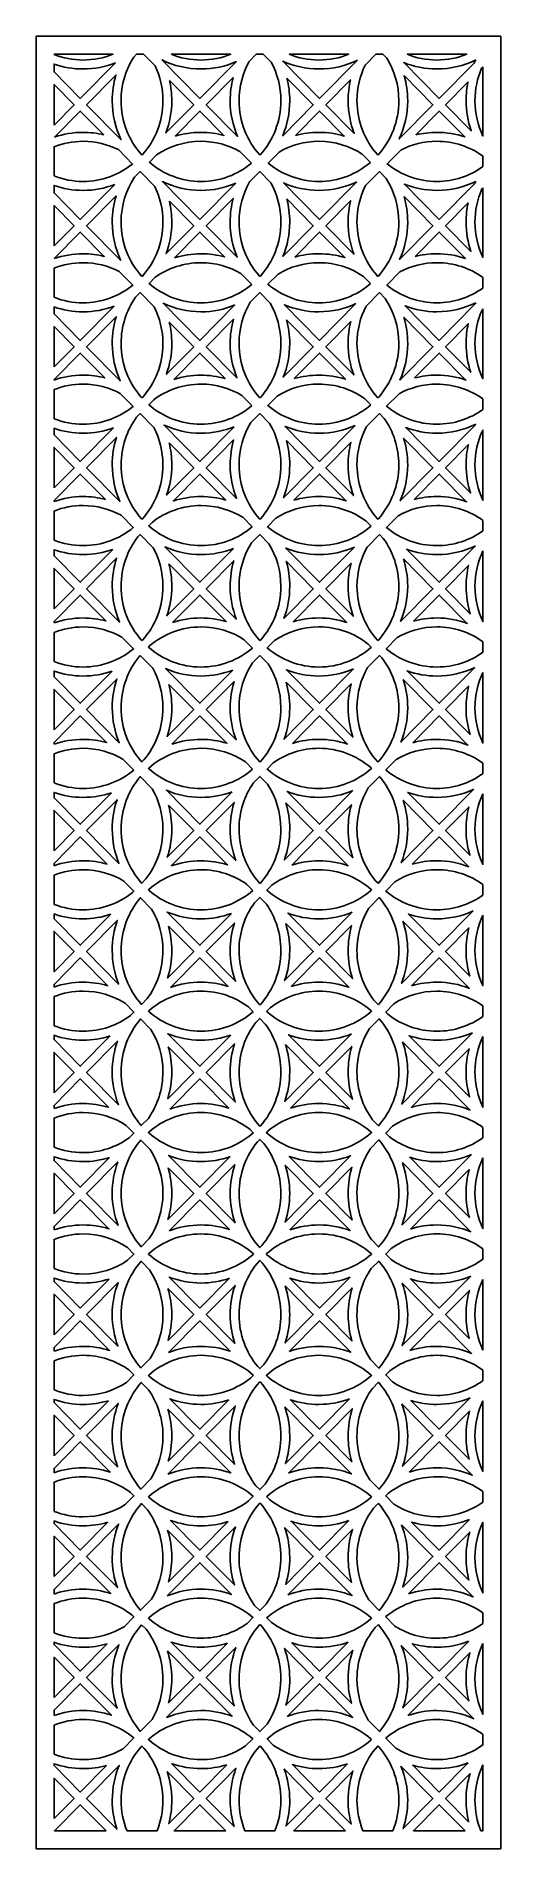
# Model space of a CAD drawing. Header units: centimetres. Extents: x -1.11 to 1.11, y -4.33 to 4.33.
import ezdxf

# ---------------------------------------------------------------- set-up
doc = ezdxf.new("R2010")
doc.units = ezdxf.units.CM
doc.header["$MEASUREMENT"] = 0
doc.layers.add('Layer 1', color=7, linetype='Continuous')

msp = doc.modelspace()

# ---------------------------------------------------------------- linework, layer by layer
at = {"layer": 'Layer 1', "color": 242}
for points, knots in [([(-1.10973, -4.33143), (-1.10973, -4.33143), (-1.10973, -4.27314), (-1.10973, -4.27314), (-1.10973, -4.27314), (-1.10973, -4.27314), (-1.10973, -3.92446), (-1.10973, -3.92446), (-1.10973, -3.92446), (-1.10973, -3.92446), (-1.10973, -3.83247), (-1.10973, -3.83247), (-1.10973, -3.83247), (-1.10973, -3.83247), (-1.10973, -3.78695), (-1.10973, -3.78695), (-1.10973, -3.78695), (-1.10973, -3.78695), (-1.10973, -3.69496), (-1.10973, -3.69496), (-1.10973, -3.69496), (-1.10973, -3.69496), (-1.10973, -3.34421), (-1.10973, -3.34421), (-1.10973, -3.34421), (-1.10973, -3.34421), (-1.10973, -3.25223), (-1.10973, -3.25223), (-1.10973, -3.25223), (-1.10973, -3.25223), (-1.10973, -3.20671), (-1.10973, -3.20671), (-1.10973, -3.20671), (-1.10973, -3.20671), (-1.10973, -3.11469), (-1.10973, -3.11469), (-1.10973, -3.11469), (-1.10973, -3.11469), (-1.10973, -2.76401), (-1.10973, -2.76401), (-1.10973, -2.76401), (-1.10973, -2.76401), (-1.10973, -2.67199), (-1.10973, -2.67199), (-1.10973, -2.67199), (-1.10973, -2.67199), (-1.10973, -2.62647), (-1.10973, -2.62647), (-1.10973, -2.62647), (-1.10973, -2.62647), (-1.10973, -2.53451), (-1.10973, -2.53451), (-1.10973, -2.53451), (-1.10973, -2.53451), (-1.10973, -2.18376), (-1.10973, -2.18376), (-1.10973, -2.18376), (-1.10973, -2.18376), (-1.10973, -2.09175), (-1.10973, -2.09175), (-1.10973, -2.09175), (-1.10973, -2.09175), (-1.10973, -2.04623), (-1.10973, -2.04623), (-1.10973, -2.04623), (-1.10973, -2.04623), (-1.10973, -1.95421), (-1.10973, -1.95421), (-1.10973, -1.95421), (-1.10973, -1.95421), (-1.10973, -1.60349), (-1.10973, -1.60349), (-1.10973, -1.60349), (-1.10973, -1.60349), (-1.10973, -1.51151), (-1.10973, -1.51151), (-1.10973, -1.51151), (-1.10973, -1.51151), (-1.10973, -1.46599), (-1.10973, -1.46599), (-1.10973, -1.46599), (-1.10973, -1.46599), (-1.10973, -1.37399), (-1.10973, -1.37399), (-1.10973, -1.37399), (-1.10973, -1.37399), (-1.10973, -1.0233), (-1.10973, -1.0233), (-1.10973, -1.0233), (-1.10973, -1.0233), (-1.10973, -0.93127), (-1.10973, -0.93127), (-1.10973, -0.93127), (-1.10973, -0.93127), (-1.10973, -0.88575), (-1.10973, -0.88575), (-1.10973, -0.88575), (-1.10973, -0.88575), (-1.10973, -0.79375), (-1.10973, -0.79375), (-1.10973, -0.79375), (-1.10973, -0.79375), (-1.10973, -0.44301), (-1.10973, -0.44301), (-1.10973, -0.44301), (-1.10973, -0.44301), (-1.10973, -0.35103), (-1.10973, -0.35103), (-1.10973, -0.35103), (-1.10973, -0.35103), (-1.10973, -0.30552), (-1.10973, -0.30552), (-1.10973, -0.30552), (-1.10973, -0.30552), (-1.10973, -0.2135), (-1.10973, -0.2135), (-1.10973, -0.2135), (-1.10973, -0.2135), (-1.10973, 0.13718), (-1.10973, 0.13718), (-1.10973, 0.13718), (-1.10973, 0.13718), (-1.10973, 0.22921), (-1.10973, 0.22921), (-1.10973, 0.22921), (-1.10973, 0.22921), (-1.10973, 0.27473), (-1.10973, 0.27473), (-1.10973, 0.27473), (-1.10973, 0.27473), (-1.10973, 0.36672), (-1.10973, 0.36672), (-1.10973, 0.36672), (-1.10973, 0.36672), (-1.10973, 0.71717), (-1.10973, 0.71717), (-1.10973, 0.71717), (-1.10973, 0.71717), (-1.10973, 0.80945), (-1.10973, 0.80945), (-1.10973, 0.80945), (-1.10973, 0.80945), (-1.10973, 0.85496), (-1.10973, 0.85496), (-1.10973, 0.85496), (-1.10973, 0.85496), (-1.10973, 0.94694), (-1.10973, 0.94694), (-1.10973, 0.94694), (-1.10973, 0.94694), (-1.10973, 1.29535), (-1.10973, 1.29535), (-1.10973, 1.29535), (-1.10973, 1.29535), (-1.10973, 1.38969), (-1.10973, 1.38969), (-1.10973, 1.38969), (-1.10973, 1.38969), (-1.10973, 1.4352), (-1.10973, 1.4352), (-1.10973, 1.4352), (-1.10973, 1.4352), (-1.10973, 1.5272), (-1.10973, 1.5272), (-1.10973, 1.5272), (-1.10973, 1.5272), (-1.10973, 1.87354), (-1.10973, 1.87354), (-1.10973, 1.87354), (-1.10973, 1.87354), (-1.10973, 1.96993), (-1.10973, 1.96993), (-1.10973, 1.96993), (-1.10973, 1.96993), (-1.10973, 2.01544), (-1.10973, 2.01544), (-1.10973, 2.01544), (-1.10973, 2.01544), (-1.10973, 2.10744), (-1.10973, 2.10744), (-1.10973, 2.10744), (-1.10973, 2.10744), (-1.10973, 2.45173), (-1.10973, 2.45173), (-1.10973, 2.45173), (-1.10973, 2.45173), (-1.10973, 2.55017), (-1.10973, 2.55017), (-1.10973, 2.55017), (-1.10973, 2.55017), (-1.10973, 2.59568), (-1.10973, 2.59568), (-1.10973, 2.59568), (-1.10973, 2.59568), (-1.10973, 2.68765), (-1.10973, 2.68765), (-1.10973, 2.68765), (-1.10973, 2.68765), (-1.10973, 3.02991), (-1.10973, 3.02991), (-1.10973, 3.02991), (-1.10973, 3.02991), (-1.10973, 3.13041), (-1.10973, 3.13041), (-1.10973, 3.13041), (-1.10973, 3.13041), (-1.10973, 3.17592), (-1.10973, 3.17592), (-1.10973, 3.17592), (-1.10973, 3.17592), (-1.10973, 3.26794), (-1.10973, 3.26794), (-1.10973, 3.26794), (-1.10973, 3.26794), (-1.10973, 3.6081), (-1.10973, 3.6081), (-1.10973, 3.6081), (-1.10973, 3.6081), (-1.10973, 3.71065), (-1.10973, 3.71065), (-1.10973, 3.71065), (-1.10973, 3.71065), (-1.10973, 3.75614), (-1.10973, 3.75614), (-1.10973, 3.75614), (-1.10973, 3.75614), (-1.10973, 3.84815), (-1.10973, 3.84815), (-1.10973, 3.84815), (-1.10973, 3.84815), (-1.10973, 4.18628), (-1.10973, 4.18628), (-1.10973, 4.18628), (-1.10973, 4.18628), (-1.10973, 4.29089), (-1.10973, 4.29089), (-1.10973, 4.29089), (-1.10973, 4.29089), (-1.10973, 4.33143), (-1.10973, 4.33143), (-1.10973, 4.33143), (-1.10973, 4.33143), (-0.68149, 4.33143), (-0.68149, 4.33143), (-0.68149, 4.33143), (-0.68149, 4.33143), (-0.54544, 4.33143), (-0.54544, 4.33143), (-0.54544, 4.33143), (-0.54544, 4.33143), (-0.10971, 4.33143), (-0.10971, 4.33143), (-0.10971, 4.33143), (-0.10971, 4.33143), (0.02634, 4.33143), (0.02634, 4.33143), (0.02634, 4.33143), (0.02634, 4.33143), (0.46207, 4.33143), (0.46207, 4.33143), (0.46207, 4.33143), (0.46207, 4.33143), (0.59812, 4.33143), (0.59812, 4.33143), (0.59812, 4.33143), (0.59812, 4.33143), (1.03385, 4.33143), (1.03385, 4.33143), (1.03385, 4.33143), (1.03385, 4.33143), (1.10974, 4.33143), (1.10974, 4.33143), (1.10974, 4.33143), (1.10974, 4.33143), (1.10974, 4.25469), (1.10974, 4.25469), (1.10974, 4.25469), (1.10974, 4.25469), (1.10974, 3.79171), (1.10974, 3.79171), (1.10974, 3.79171), (1.10974, 3.79171), (1.10974, 3.67512), (1.10974, 3.67512), (1.10974, 3.67512), (1.10974, 3.67512), (1.10974, 3.21147), (1.10974, 3.21147), (1.10974, 3.21147), (1.10974, 3.21147), (1.10974, 3.09485), (1.10974, 3.09485), (1.10974, 3.09485), (1.10974, 3.09485), (1.10974, 2.63123), (1.10974, 2.63123), (1.10974, 2.63123), (1.10974, 2.63123), (1.10974, 2.51462), (1.10974, 2.51462), (1.10974, 2.51462), (1.10974, 2.51462), (1.10974, 2.05099), (1.10974, 2.05099), (1.10974, 2.05099), (1.10974, 2.05099), (1.10974, 1.9344), (1.10974, 1.9344), (1.10974, 1.9344), (1.10974, 1.9344), (1.10974, 1.47077), (1.10974, 1.47077), (1.10974, 1.47077), (1.10974, 1.47077), (1.10974, 1.35416), (1.10974, 1.35416), (1.10974, 1.35416), (1.10974, 1.35416), (1.10974, 0.89053), (1.10974, 0.89053), (1.10974, 0.89053), (1.10974, 0.89053), (1.10974, 0.7739), (1.10974, 0.7739), (1.10974, 0.7739), (1.10974, 0.7739), (1.10974, 0.31028), (1.10974, 0.31028), (1.10974, 0.31028), (1.10974, 0.31028), (1.10974, 0.19365), (1.10974, 0.19365), (1.10974, 0.19365), (1.10974, 0.19365), (1.10974, -0.26997), (1.10974, -0.26997), (1.10974, -0.26997), (1.10974, -0.26997), (1.10974, -0.3866), (1.10974, -0.3866), (1.10974, -0.3866), (1.10974, -0.3866), (1.10974, -0.85022), (1.10974, -0.85022), (1.10974, -0.85022), (1.10974, -0.85022), (1.10974, -0.96683), (1.10974, -0.96683), (1.10974, -0.96683), (1.10974, -0.96683), (1.10974, -1.43046), (1.10974, -1.43046), (1.10974, -1.43046), (1.10974, -1.43046), (1.10974, -1.54705), (1.10974, -1.54705), (1.10974, -1.54705), (1.10974, -1.54705), (1.10974, -2.01068), (1.10974, -2.01068), (1.10974, -2.01068), (1.10974, -2.01068), (1.10974, -2.12728), (1.10974, -2.12728), (1.10974, -2.12728), (1.10974, -2.12728), (1.10974, -2.59091), (1.10974, -2.59091), (1.10974, -2.59091), (1.10974, -2.59091), (1.10974, -2.70754), (1.10974, -2.70754), (1.10974, -2.70754), (1.10974, -2.70754), (1.10974, -3.17115), (1.10974, -3.17115), (1.10974, -3.17115), (1.10974, -3.17115), (1.10974, -3.28778), (1.10974, -3.28778), (1.10974, -3.28778), (1.10974, -3.28778), (1.10974, -3.7514), (1.10974, -3.7514), (1.10974, -3.7514), (1.10974, -3.7514), (1.10974, -3.86804), (1.10974, -3.86804), (1.10974, -3.86804), (1.10974, -3.86804), (1.10974, -4.33143), (1.10974, -4.33143), (1.10974, -4.33143), (1.10974, -4.33143), (1.084, -4.33143), (1.084, -4.33143), (1.084, -4.33143), (1.084, -4.33143), (0.96846, -4.33143), (0.96846, -4.33143), (0.96846, -4.33143), (0.96846, -4.33143), (0.64066, -4.33143), (0.64066, -4.33143), (0.64066, -4.33143), (0.64066, -4.33143), (0.54632, -4.33143), (0.54632, -4.33143), (0.54632, -4.33143), (0.54632, -4.33143), (0.51222, -4.33143), (0.51222, -4.33143), (0.51222, -4.33143), (0.51222, -4.33143), (0.40488, -4.33143), (0.40488, -4.33143), (0.40488, -4.33143), (0.40488, -4.33143), (0.0771, -4.33143), (0.0771, -4.33143), (0.0771, -4.33143), (0.0771, -4.33143), (-0.02381, -4.33143), (-0.02381, -4.33143), (-0.02381, -4.33143), (-0.02381, -4.33143), (-0.05956, -4.33143), (-0.05956, -4.33143), (-0.05956, -4.33143), (-0.05956, -4.33143), (-0.15873, -4.33143), (-0.15873, -4.33143), (-0.15873, -4.33143), (-0.15873, -4.33143), (-0.4865, -4.33143), (-0.4865, -4.33143), (-0.4865, -4.33143), (-0.4865, -4.33143), (-0.59559, -4.33143), (-0.59559, -4.33143), (-0.59559, -4.33143), (-0.59559, -4.33143), (-0.62793, -4.33143), (-0.62793, -4.33143), (-0.62793, -4.33143), (-0.62793, -4.33143), (-0.72231, -4.33143), (-0.72231, -4.33143), (-0.72231, -4.33143), (-0.72231, -4.33143), (-1.05013, -4.33143), (-1.05013, -4.33143), (-1.05013, -4.33143), (-1.05013, -4.33143), (-1.10973, -4.33143), (-1.10973, -4.33143)], [0, 0, 0, 0, 0.0086957, 0.0086957, 0.0086957, 0.0086957, 0.0173913, 0.0173913, 0.0173913, 0.0173913, 0.026087, 0.026087, 0.026087, 0.026087, 0.0347826, 0.0347826, 0.0347826, 0.0347826, 0.0434783, 0.0434783, 0.0434783, 0.0434783, 0.0521739, 0.0521739, 0.0521739, 0.0521739, 0.0608696, 0.0608696, 0.0608696, 0.0608696, 0.0695652, 0.0695652, 0.0695652, 0.0695652, 0.0782609, 0.0782609, 0.0782609, 0.0782609, 0.0869565, 0.0869565, 0.0869565, 0.0869565, 0.0956522, 0.0956522, 0.0956522, 0.0956522, 0.1043478, 0.1043478, 0.1043478, 0.1043478, 0.1130435, 0.1130435, 0.1130435, 0.1130435, 0.1217391, 0.1217391, 0.1217391, 0.1217391, 0.1304348, 0.1304348, 0.1304348, 0.1304348, 0.1391304, 0.1391304, 0.1391304, 0.1391304, 0.1478261, 0.1478261, 0.1478261, 0.1478261, 0.1565217, 0.1565217, 0.1565217, 0.1565217, 0.1652174, 0.1652174, 0.1652174, 0.1652174, 0.173913, 0.173913, 0.173913, 0.173913, 0.1826087, 0.1826087, 0.1826087, 0.1826087, 0.1913043, 0.1913043, 0.1913043, 0.1913043, 0.2, 0.2, 0.2, 0.2, 0.2086957, 0.2086957, 0.2086957, 0.2086957, 0.2173913, 0.2173913, 0.2173913, 0.2173913, 0.226087, 0.226087, 0.226087, 0.226087, 0.2347826, 0.2347826, 0.2347826, 0.2347826, 0.2434783, 0.2434783, 0.2434783, 0.2434783, 0.2521739, 0.2521739, 0.2521739, 0.2521739, 0.2608696, 0.2608696, 0.2608696, 0.2608696, 0.2695652, 0.2695652, 0.2695652, 0.2695652, 0.2782609, 0.2782609, 0.2782609, 0.2782609, 0.2869565, 0.2869565, 0.2869565, 0.2869565, 0.2956522, 0.2956522, 0.2956522, 0.2956522, 0.3043478, 0.3043478, 0.3043478, 0.3043478, 0.3130435, 0.3130435, 0.3130435, 0.3130435, 0.3217391, 0.3217391, 0.3217391, 0.3217391, 0.3304348, 0.3304348, 0.3304348, 0.3304348, 0.3391304, 0.3391304, 0.3391304, 0.3391304, 0.3478261, 0.3478261, 0.3478261, 0.3478261, 0.3565217, 0.3565217, 0.3565217, 0.3565217, 0.3652174, 0.3652174, 0.3652174, 0.3652174, 0.373913, 0.373913, 0.373913, 0.373913, 0.3826087, 0.3826087, 0.3826087, 0.3826087, 0.3913043, 0.3913043, 0.3913043, 0.3913043, 0.4, 0.4, 0.4, 0.4, 0.4086957, 0.4086957, 0.4086957, 0.4086957, 0.4173913, 0.4173913, 0.4173913, 0.4173913, 0.426087, 0.426087, 0.426087, 0.426087, 0.4347826, 0.4347826, 0.4347826, 0.4347826, 0.4434783, 0.4434783, 0.4434783, 0.4434783, 0.4521739, 0.4521739, 0.4521739, 0.4521739, 0.4608696, 0.4608696, 0.4608696, 0.4608696, 0.4695652, 0.4695652, 0.4695652, 0.4695652, 0.4782609, 0.4782609, 0.4782609, 0.4782609, 0.4869565, 0.4869565, 0.4869565, 0.4869565, 0.4956522, 0.4956522, 0.4956522, 0.4956522, 0.5043478, 0.5043478, 0.5043478, 0.5043478, 0.5130435, 0.5130435, 0.5130435, 0.5130435, 0.5217391, 0.5217391, 0.5217391, 0.5217391, 0.5304348, 0.5304348, 0.5304348, 0.5304348, 0.5391304, 0.5391304, 0.5391304, 0.5391304, 0.5478261, 0.5478261, 0.5478261, 0.5478261, 0.5565217, 0.5565217, 0.5565217, 0.5565217, 0.5652174, 0.5652174, 0.5652174, 0.5652174, 0.573913, 0.573913, 0.573913, 0.573913, 0.5826087, 0.5826087, 0.5826087, 0.5826087, 0.5913043, 0.5913043, 0.5913043, 0.5913043, 0.6, 0.6, 0.6, 0.6, 0.6086957, 0.6086957, 0.6086957, 0.6086957, 0.6173913, 0.6173913, 0.6173913, 0.6173913, 0.626087, 0.626087, 0.626087, 0.626087, 0.6347826, 0.6347826, 0.6347826, 0.6347826, 0.6434783, 0.6434783, 0.6434783, 0.6434783, 0.6521739, 0.6521739, 0.6521739, 0.6521739, 0.6608696, 0.6608696, 0.6608696, 0.6608696, 0.6695652, 0.6695652, 0.6695652, 0.6695652, 0.6782609, 0.6782609, 0.6782609, 0.6782609, 0.6869565, 0.6869565, 0.6869565, 0.6869565, 0.6956522, 0.6956522, 0.6956522, 0.6956522, 0.7043478, 0.7043478, 0.7043478, 0.7043478, 0.7130435, 0.7130435, 0.7130435, 0.7130435, 0.7217391, 0.7217391, 0.7217391, 0.7217391, 0.7304348, 0.7304348, 0.7304348, 0.7304348, 0.7391304, 0.7391304, 0.7391304, 0.7391304, 0.7478261, 0.7478261, 0.7478261, 0.7478261, 0.7565217, 0.7565217, 0.7565217, 0.7565217, 0.7652174, 0.7652174, 0.7652174, 0.7652174, 0.773913, 0.773913, 0.773913, 0.773913, 0.7826087, 0.7826087, 0.7826087, 0.7826087, 0.7913043, 0.7913043, 0.7913043, 0.7913043, 0.8, 0.8, 0.8, 0.8, 0.8086957, 0.8086957, 0.8086957, 0.8086957, 0.8173913, 0.8173913, 0.8173913, 0.8173913, 0.826087, 0.826087, 0.826087, 0.826087, 0.8347826, 0.8347826, 0.8347826, 0.8347826, 0.8434783, 0.8434783, 0.8434783, 0.8434783, 0.8521739, 0.8521739, 0.8521739, 0.8521739, 0.8608696, 0.8608696, 0.8608696, 0.8608696, 0.8695652, 0.8695652, 0.8695652, 0.8695652, 0.8782609, 0.8782609, 0.8782609, 0.8782609, 0.8869565, 0.8869565, 0.8869565, 0.8869565, 0.8956522, 0.8956522, 0.8956522, 0.8956522, 0.9043478, 0.9043478, 0.9043478, 0.9043478, 0.9130435, 0.9130435, 0.9130435, 0.9130435, 0.9217391, 0.9217391, 0.9217391, 0.9217391, 0.9304348, 0.9304348, 0.9304348, 0.9304348, 0.9391304, 0.9391304, 0.9391304, 0.9391304, 0.9478261, 0.9478261, 0.9478261, 0.9478261, 0.9565217, 0.9565217, 0.9565217, 0.9565217, 0.9652174, 0.9652174, 0.9652174, 0.9652174, 0.973913, 0.973913, 0.973913, 0.973913, 0.9826087, 0.9826087, 0.9826087, 0.9826087, 1, 1, 1, 1]), ([(-1.02491, 4.24409), (-0.98192, 4.22712), (-0.93514, 4.2178), (-0.88621, 4.2178), (-0.88621, 4.2178), (-0.83579, 4.2178), (-0.78765, 4.22769), (-0.74359, 4.24566), (-0.74359, 4.24566), (-0.74359, 4.24566), (-1.02491, 4.24566), (-1.02491, 4.24566), (-1.02491, 4.24566), (-1.02491, 4.24566), (-1.02491, 4.24409), (-1.02491, 4.24409)], [0, 0, 0, 0, 0.2, 0.2, 0.2, 0.2, 0.4, 0.4, 0.4, 0.4, 0.6, 0.6, 0.6, 0.6, 1, 1, 1, 1]), ([(-0.70431, 4.02353), (-0.70431, 4.10019), (-0.68219, 4.17164), (-0.64406, 4.2317), (-0.64406, 4.2317), (-0.64406, 4.2317), (-0.63026, 4.24566), (-0.63026, 4.24566), (-0.63026, 4.24566), (-0.63026, 4.24566), (-0.59667, 4.24566), (-0.59667, 4.24566), (-0.59667, 4.24566), (-0.59667, 4.24566), (-0.54191, 4.19028), (-0.54191, 4.19028), (-0.54191, 4.19028), (-0.51795, 4.1398), (-0.50452, 4.08325), (-0.50452, 4.02353), (-0.50452, 4.02353), (-0.50452, 3.92438), (-0.54152, 3.83397), (-0.6023, 3.76561), (-0.6023, 3.76561), (-0.60301, 3.76498), (-0.60371, 3.76435), (-0.60441, 3.76372), (-0.60441, 3.76372), (-0.60513, 3.76437), (-0.60585, 3.76502), (-0.60657, 3.76566), (-0.60657, 3.76566), (-0.66732, 3.83402), (-0.70431, 3.92441), (-0.70431, 4.02353)], [0, 0, 0, 0, 0.1, 0.1, 0.1, 0.1, 0.2, 0.2, 0.2, 0.2, 0.3, 0.3, 0.3, 0.3, 0.4, 0.4, 0.4, 0.4, 0.5, 0.5, 0.5, 0.5, 0.6, 0.6, 0.6, 0.6, 0.7, 0.7, 0.7, 0.7, 0.8, 0.8, 0.8, 0.8, 1, 1, 1, 1]), ([(-0.4652, 4.24566), (-0.42115, 4.22769), (-0.37303, 4.2178), (-0.32262, 4.2178), (-0.32262, 4.2178), (-0.27221, 4.2178), (-0.22408, 4.2277), (-0.18003, 4.24566), (-0.18003, 4.24566), (-0.18003, 4.24566), (-0.4652, 4.24566), (-0.4652, 4.24566)], [0, 0, 0, 0, 0.25, 0.25, 0.25, 0.25, 0.5, 0.5, 0.5, 0.5, 1, 1, 1, 1]), ([(-0.14071, 4.02353), (-0.14071, 4.09163), (-0.12324, 4.1556), (-0.09261, 4.21115), (-0.09261, 4.21115), (-0.09261, 4.21115), (-0.05848, 4.24566), (-0.05848, 4.24566), (-0.05848, 4.24566), (-0.05848, 4.24566), (-0.02489, 4.24566), (-0.02489, 4.24566), (-0.02489, 4.24566), (-0.02489, 4.24566), (0.01316, 4.20719), (0.01316, 4.20719), (0.01316, 4.20719), (0.04244, 4.15257), (0.05908, 4.09001), (0.05908, 4.02353), (0.05908, 4.02353), (0.05908, 3.92438), (0.02208, 3.83397), (-0.03871, 3.7656), (-0.03871, 3.7656), (-0.03941, 3.76498), (-0.04011, 3.76435), (-0.04081, 3.76372), (-0.04081, 3.76372), (-0.04153, 3.76437), (-0.04225, 3.76502), (-0.04298, 3.76566), (-0.04298, 3.76566), (-0.10373, 3.83402), (-0.14071, 3.92441), (-0.14071, 4.02353)], [0, 0, 0, 0, 0.1, 0.1, 0.1, 0.1, 0.2, 0.2, 0.2, 0.2, 0.3, 0.3, 0.3, 0.3, 0.4, 0.4, 0.4, 0.4, 0.5, 0.5, 0.5, 0.5, 0.6, 0.6, 0.6, 0.6, 0.7, 0.7, 0.7, 0.7, 0.8, 0.8, 0.8, 0.8, 1, 1, 1, 1]), ([(0.09838, 4.24566), (0.14244, 4.22769), (0.19057, 4.2178), (0.24098, 4.2178), (0.24098, 4.2178), (0.29139, 4.2178), (0.33952, 4.22769), (0.38357, 4.24566), (0.38357, 4.24566), (0.38357, 4.24566), (0.09838, 4.24566), (0.09838, 4.24566)], [0, 0, 0, 0, 0.25, 0.25, 0.25, 0.25, 0.5, 0.5, 0.5, 0.5, 1, 1, 1, 1]), ([(0.42289, 4.02353), (0.42289, 4.08462), (0.43695, 4.14239), (0.46195, 4.19374), (0.46195, 4.19374), (0.46195, 4.19374), (0.5133, 4.24566), (0.5133, 4.24566), (0.5133, 4.24566), (0.5133, 4.24566), (0.54689, 4.24566), (0.54689, 4.24566), (0.54689, 4.24566), (0.54689, 4.24566), (0.56533, 4.22702), (0.56533, 4.22702), (0.56533, 4.22702), (0.60167, 4.16794), (0.62267, 4.09821), (0.62267, 4.02353), (0.62267, 4.02353), (0.62267, 3.92438), (0.58567, 3.83396), (0.52489, 3.7656), (0.52489, 3.7656), (0.52418, 3.76498), (0.52348, 3.76435), (0.52278, 3.76372), (0.52278, 3.76372), (0.52208, 3.76435), (0.52137, 3.76499), (0.52066, 3.76562), (0.52066, 3.76562), (0.45988, 3.83398), (0.42289, 3.92439), (0.42289, 4.02353)], [0, 0, 0, 0, 0.1, 0.1, 0.1, 0.1, 0.2, 0.2, 0.2, 0.2, 0.3, 0.3, 0.3, 0.3, 0.4, 0.4, 0.4, 0.4, 0.5, 0.5, 0.5, 0.5, 0.6, 0.6, 0.6, 0.6, 0.7, 0.7, 0.7, 0.7, 0.8, 0.8, 0.8, 0.8, 1, 1, 1, 1]), ([(0.66196, 4.24566), (0.70602, 4.22769), (0.75416, 4.2178), (0.80458, 4.2178), (0.80458, 4.2178), (0.855, 4.2178), (0.90313, 4.22769), (0.9472, 4.24566), (0.9472, 4.24566), (0.9472, 4.24566), (0.66196, 4.24566), (0.66196, 4.24566)], [0, 0, 0, 0, 0.25, 0.25, 0.25, 0.25, 0.5, 0.5, 0.5, 0.5, 1, 1, 1, 1]), ([(-0.73082, 4.20463), (-0.77894, 4.18545), (-0.83136, 4.17491), (-0.88621, 4.17491), (-0.88621, 4.17491), (-0.93479, 4.17491), (-0.98145, 4.18318), (-1.02491, 4.1984), (-1.02491, 4.1984), (-1.02491, 4.1984), (-1.02491, 4.16116), (-1.02491, 4.16116), (-1.02491, 4.16116), (-1.02491, 4.16116), (-0.89936, 4.0342), (-0.89936, 4.0342), (-0.89936, 4.0342), (-0.89936, 4.0342), (-0.73082, 4.20463), (-0.73082, 4.20463)], [0, 0, 0, 0, 0.1666667, 0.1666667, 0.1666667, 0.1666667, 0.3333333, 0.3333333, 0.3333333, 0.3333333, 0.5, 0.5, 0.5, 0.5, 0.6666667, 0.6666667, 0.6666667, 0.6666667, 1, 1, 1, 1]), ([(-0.15317, 4.21056), (-0.20508, 4.18765), (-0.26237, 4.17491), (-0.32261, 4.17491), (-0.32261, 4.17491), (-0.38918, 4.17491), (-0.45216, 4.19044), (-0.50821, 4.21809), (-0.50821, 4.21809), (-0.5078, 4.21726), (-0.50738, 4.21643), (-0.50697, 4.2156), (-0.50697, 4.2156), (-0.50697, 4.2156), (-0.32758, 4.0342), (-0.32758, 4.0342), (-0.32758, 4.0342), (-0.32758, 4.0342), (-0.15317, 4.21056), (-0.15317, 4.21056)], [0, 0, 0, 0, 0.1666667, 0.1666667, 0.1666667, 0.1666667, 0.3333333, 0.3333333, 0.3333333, 0.3333333, 0.5, 0.5, 0.5, 0.5, 0.6666667, 0.6666667, 0.6666667, 0.6666667, 1, 1, 1, 1]), ([(0.42554, 4.21756), (0.36974, 4.19024), (0.30713, 4.17491), (0.24098, 4.17491), (0.24098, 4.17491), (0.17955, 4.17491), (0.12116, 4.18815), (0.06845, 4.21192), (0.06845, 4.21192), (0.06845, 4.21192), (0.2442, 4.0342), (0.2442, 4.0342), (0.2442, 4.0342), (0.2442, 4.0342), (0.42554, 4.21756), (0.42554, 4.21756)], [0, 0, 0, 0, 0.2, 0.2, 0.2, 0.2, 0.4, 0.4, 0.4, 0.4, 0.6, 0.6, 0.6, 0.6, 1, 1, 1, 1]), ([(0.99017, 4.21809), (0.93411, 4.19044), (0.87114, 4.17491), (0.80458, 4.17491), (0.80458, 4.17491), (0.74861, 4.17491), (0.69517, 4.18591), (0.64625, 4.20584), (0.64625, 4.20584), (0.64625, 4.20584), (0.81598, 4.0342), (0.81598, 4.0342), (0.81598, 4.0342), (0.81598, 4.0342), (0.98294, 4.20303), (0.98294, 4.20303), (0.98294, 4.20303), (0.98526, 4.2081), (0.98767, 4.21312), (0.99017, 4.21809)], [0, 0, 0, 0, 0.1666667, 0.1666667, 0.1666667, 0.1666667, 0.3333333, 0.3333333, 0.3333333, 0.3333333, 0.5, 0.5, 0.5, 0.5, 0.6666667, 0.6666667, 0.6666667, 0.6666667, 1, 1, 1, 1]), ([(1.02492, 4.18483), (1.02492, 4.18483), (1.01844, 4.17828), (1.01844, 4.17828), (1.01844, 4.17828), (0.9979, 4.1309), (0.98648, 4.07856), (0.98648, 4.02353), (0.98648, 4.02353), (0.98648, 3.96294), (1.0003, 3.90562), (1.02492, 3.8546), (1.02492, 3.8546), (1.02492, 3.8546), (1.02492, 4.18483), (1.02492, 4.18483)], [0, 0, 0, 0, 0.2, 0.2, 0.2, 0.2, 0.4, 0.4, 0.4, 0.4, 0.6, 0.6, 0.6, 0.6, 1, 1, 1, 1]), ([(-1.02491, 3.90724), (-1.02491, 3.90724), (-0.92934, 4.00388), (-0.92934, 4.00388), (-0.92934, 4.00388), (-0.92934, 4.00388), (-1.02491, 4.10051), (-1.02491, 4.10051), (-1.02491, 4.10051), (-1.02491, 4.10051), (-1.02491, 3.90724), (-1.02491, 3.90724)], [0, 0, 0, 0, 0.25, 0.25, 0.25, 0.25, 0.5, 0.5, 0.5, 0.5, 1, 1, 1, 1]), ([(-0.74672, 4.02353), (-0.74672, 4.06592), (-0.74061, 4.10687), (-0.72926, 4.14555), (-0.72926, 4.14555), (-0.72926, 4.14555), (-0.86937, 4.00388), (-0.86937, 4.00388), (-0.86937, 4.00388), (-0.86937, 4.00388), (-0.70483, 3.83749), (-0.70483, 3.83749), (-0.70483, 3.83749), (-0.73167, 3.89377), (-0.74672, 3.95687), (-0.74672, 4.02353)], [0, 0, 0, 0, 0.2, 0.2, 0.2, 0.2, 0.4, 0.4, 0.4, 0.4, 0.6, 0.6, 0.6, 0.6, 1, 1, 1, 1]), ([(-0.47304, 4.12064), (-0.46589, 4.08944), (-0.46211, 4.05693), (-0.46211, 4.02353), (-0.46211, 4.02353), (-0.46211, 3.96931), (-0.47209, 3.91746), (-0.49025, 3.86971), (-0.49025, 3.86971), (-0.49025, 3.86971), (-0.35756, 4.00388), (-0.35756, 4.00388), (-0.35756, 4.00388), (-0.35756, 4.00388), (-0.47304, 4.12064), (-0.47304, 4.12064)], [0, 0, 0, 0, 0.2, 0.2, 0.2, 0.2, 0.4, 0.4, 0.4, 0.4, 0.6, 0.6, 0.6, 0.6, 1, 1, 1, 1]), ([(-0.18312, 4.02353), (-0.18312, 4.06174), (-0.17815, 4.09877), (-0.16887, 4.13403), (-0.16887, 4.13403), (-0.16887, 4.13403), (-0.29759, 4.00388), (-0.29759, 4.00388), (-0.29759, 4.00388), (-0.29759, 4.00388), (-0.1481, 3.85271), (-0.1481, 3.85271), (-0.1481, 3.85271), (-0.17061, 3.90506), (-0.18312, 3.96281), (-0.18312, 4.02353)], [0, 0, 0, 0, 0.2, 0.2, 0.2, 0.2, 0.4, 0.4, 0.4, 0.4, 0.6, 0.6, 0.6, 0.6, 1, 1, 1, 1]), ([(0.08788, 4.13162), (0.09676, 4.09709), (0.10149, 4.06087), (0.10149, 4.02353), (0.10149, 4.02353), (0.10149, 3.96402), (0.08949, 3.90735), (0.06782, 3.85584), (0.06782, 3.85584), (0.06782, 3.85584), (0.21422, 4.00388), (0.21422, 4.00388), (0.21422, 4.00388), (0.21422, 4.00388), (0.08788, 4.13162), (0.08788, 4.13162)], [0, 0, 0, 0, 0.2, 0.2, 0.2, 0.2, 0.4, 0.4, 0.4, 0.4, 0.6, 0.6, 0.6, 0.6, 1, 1, 1, 1]), ([(0.38048, 4.02353), (0.38048, 4.05776), (0.38447, 4.09105), (0.39197, 4.12297), (0.39197, 4.12297), (0.39197, 4.12297), (0.27419, 4.00388), (0.27419, 4.00388), (0.27419, 4.00388), (0.27419, 4.00388), (0.40968, 3.86687), (0.40968, 3.86687), (0.40968, 3.86687), (0.39083, 3.9154), (0.38048, 3.96824), (0.38048, 4.02353)], [0, 0, 0, 0, 0.2, 0.2, 0.2, 0.2, 0.4, 0.4, 0.4, 0.4, 0.6, 0.6, 0.6, 0.6, 1, 1, 1, 1]), ([(0.64837, 4.14305), (0.65924, 4.10511), (0.66509, 4.06501), (0.66509, 4.02353), (0.66509, 4.02353), (0.66509, 3.95817), (0.6506, 3.89623), (0.62473, 3.8408), (0.62473, 3.8408), (0.62473, 3.8408), (0.786, 4.00388), (0.786, 4.00388), (0.786, 4.00388), (0.786, 4.00388), (0.64837, 4.14305), (0.64837, 4.14305)], [0, 0, 0, 0, 0.2, 0.2, 0.2, 0.2, 0.4, 0.4, 0.4, 0.4, 0.6, 0.6, 0.6, 0.6, 1, 1, 1, 1]), ([(0.94407, 4.02353), (0.94407, 4.05397), (0.94723, 4.08366), (0.9532, 4.1123), (0.9532, 4.1123), (0.9532, 4.1123), (0.84597, 4.00388), (0.84597, 4.00388), (0.84597, 4.00388), (0.84597, 4.00388), (0.96844, 3.88004), (0.96844, 3.88004), (0.96844, 3.88004), (0.95268, 3.92491), (0.94407, 3.9732), (0.94407, 4.02353)], [0, 0, 0, 0, 0.2, 0.2, 0.2, 0.2, 0.4, 0.4, 0.4, 0.4, 0.6, 0.6, 0.6, 0.6, 1, 1, 1, 1]), ([(-1.02179, 3.84975), (-0.97922, 3.86427), (-0.93362, 3.87214), (-0.88621, 3.87214), (-0.88621, 3.87214), (-0.85222, 3.87214), (-0.81917, 3.86807), (-0.78748, 3.86043), (-0.78748, 3.86043), (-0.78748, 3.86043), (-0.89936, 3.97355), (-0.89936, 3.97355), (-0.89936, 3.97355), (-0.89936, 3.97355), (-1.02179, 3.84975), (-1.02179, 3.84975)], [0, 0, 0, 0, 0.2, 0.2, 0.2, 0.2, 0.4, 0.4, 0.4, 0.4, 0.6, 0.6, 0.6, 0.6, 1, 1, 1, 1]), ([(-0.44618, 3.85362), (-0.40708, 3.86565), (-0.3656, 3.87214), (-0.32261, 3.87214), (-0.32261, 3.87214), (-0.28468, 3.87214), (-0.24792, 3.86707), (-0.21293, 3.85762), (-0.21293, 3.85762), (-0.21293, 3.85762), (-0.32758, 3.97355), (-0.32758, 3.97355), (-0.32758, 3.97355), (-0.32758, 3.97355), (-0.44618, 3.85362), (-0.44618, 3.85362)], [0, 0, 0, 0, 0.2, 0.2, 0.2, 0.2, 0.4, 0.4, 0.4, 0.4, 0.6, 0.6, 0.6, 0.6, 1, 1, 1, 1]), ([(0.12892, 3.85697), (0.16462, 3.86685), (0.20219, 3.87214), (0.24098, 3.87214), (0.24098, 3.87214), (0.28306, 3.87214), (0.3237, 3.86591), (0.36207, 3.85437), (0.36207, 3.85437), (0.36207, 3.85437), (0.2442, 3.97355), (0.2442, 3.97355), (0.2442, 3.97355), (0.2442, 3.97355), (0.12892, 3.85697), (0.12892, 3.85697)], [0, 0, 0, 0, 0.2, 0.2, 0.2, 0.2, 0.4, 0.4, 0.4, 0.4, 0.6, 0.6, 0.6, 0.6, 1, 1, 1, 1]), ([(0.70355, 3.85986), (0.73593, 3.86787), (0.76976, 3.87214), (0.80458, 3.87214), (0.80458, 3.87214), (0.85104, 3.87214), (0.89575, 3.86456), (0.93758, 3.85059), (0.93758, 3.85059), (0.93758, 3.85059), (0.81598, 3.97355), (0.81598, 3.97355), (0.81598, 3.97355), (0.81598, 3.97355), (0.70355, 3.85986), (0.70355, 3.85986)], [0, 0, 0, 0, 0.2, 0.2, 0.2, 0.2, 0.4, 0.4, 0.4, 0.4, 0.6, 0.6, 0.6, 0.6, 1, 1, 1, 1]), ([(-1.02491, 3.66385), (-0.98192, 3.64688), (-0.93514, 3.63756), (-0.88621, 3.63756), (-0.88621, 3.63756), (-0.79677, 3.63756), (-0.71451, 3.6687), (-0.64943, 3.72083), (-0.64943, 3.72083), (-0.64943, 3.72083), (-0.7173, 3.78946), (-0.7173, 3.78946), (-0.7173, 3.78946), (-0.76822, 3.81492), (-0.82556, 3.82926), (-0.88621, 3.82926), (-0.88621, 3.82926), (-0.93514, 3.82926), (-0.98192, 3.81993), (-1.02491, 3.80295), (-1.02491, 3.80295), (-1.02491, 3.80295), (-1.02491, 3.66385), (-1.02491, 3.66385)], [0, 0, 0, 0, 0.1428571, 0.1428571, 0.1428571, 0.1428571, 0.2857143, 0.2857143, 0.2857143, 0.2857143, 0.4285714, 0.4285714, 0.4285714, 0.4285714, 0.5714286, 0.5714286, 0.5714286, 0.5714286, 0.7142857, 0.7142857, 0.7142857, 0.7142857, 1, 1, 1, 1]), ([(-0.0813, 3.72452), (-0.14707, 3.67017), (-0.23108, 3.63756), (-0.32262, 3.63756), (-0.32262, 3.63756), (-0.41668, 3.63756), (-0.5028, 3.672), (-0.56934, 3.72908), (-0.56934, 3.72908), (-0.56934, 3.72908), (-0.53443, 3.76438), (-0.53443, 3.76438), (-0.53443, 3.76438), (-0.47382, 3.80535), (-0.40098, 3.82926), (-0.32262, 3.82926), (-0.32262, 3.82926), (-0.255, 3.82926), (-0.1915, 3.81144), (-0.13641, 3.78024), (-0.13641, 3.78024), (-0.13641, 3.78024), (-0.0813, 3.72452), (-0.0813, 3.72452)], [0, 0, 0, 0, 0.1428571, 0.1428571, 0.1428571, 0.1428571, 0.2857143, 0.2857143, 0.2857143, 0.2857143, 0.4285714, 0.4285714, 0.4285714, 0.4285714, 0.5714286, 0.5714286, 0.5714286, 0.5714286, 0.7142857, 0.7142857, 0.7142857, 0.7142857, 1, 1, 1, 1]), ([(0.48676, 3.72828), (0.42035, 3.67168), (0.33461, 3.63756), (0.24098, 3.63756), (0.24098, 3.63756), (0.149, 3.63756), (0.06461, 3.67048), (-0.0013, 3.7253), (-0.0013, 3.7253), (-0.0013, 3.7253), (0.05082, 3.778), (0.05082, 3.778), (0.05082, 3.778), (0.10681, 3.8106), (0.17175, 3.82926), (0.24098, 3.82926), (0.24098, 3.82926), (0.31716, 3.82926), (0.38813, 3.80667), (0.44771, 3.76776), (0.44771, 3.76776), (0.44771, 3.76776), (0.48676, 3.72828), (0.48676, 3.72828)], [0, 0, 0, 0, 0.1428571, 0.1428571, 0.1428571, 0.1428571, 0.2857143, 0.2857143, 0.2857143, 0.2857143, 0.4285714, 0.4285714, 0.4285714, 0.4285714, 0.5714286, 0.5714286, 0.5714286, 0.5714286, 0.7142857, 0.7142857, 0.7142857, 0.7142857, 1, 1, 1, 1]), ([(1.02492, 3.70835), (0.96267, 3.66376), (0.88665, 3.63756), (0.80458, 3.63756), (0.80458, 3.63756), (0.71469, 3.63756), (0.63206, 3.66901), (0.56683, 3.72161), (0.56683, 3.72161), (0.56683, 3.72161), (0.63221, 3.78772), (0.63221, 3.78772), (0.63221, 3.78772), (0.68399, 3.81428), (0.74256, 3.82926), (0.80458, 3.82926), (0.80458, 3.82926), (0.88665, 3.82926), (0.96267, 3.80304), (1.02492, 3.75846), (1.02492, 3.75846), (1.02492, 3.75846), (1.02492, 3.70835), (1.02492, 3.70835)], [0, 0, 0, 0, 0.1428571, 0.1428571, 0.1428571, 0.1428571, 0.2857143, 0.2857143, 0.2857143, 0.2857143, 0.4285714, 0.4285714, 0.4285714, 0.4285714, 0.5714286, 0.5714286, 0.5714286, 0.5714286, 0.7142857, 0.7142857, 0.7142857, 0.7142857, 1, 1, 1, 1]), ([(-0.70431, 3.44329), (-0.70431, 3.52253), (-0.68067, 3.59619), (-0.64015, 3.65748), (-0.64015, 3.65748), (-0.64015, 3.65748), (-0.61347, 3.68446), (-0.61347, 3.68446), (-0.61347, 3.68446), (-0.61347, 3.68446), (-0.54388, 3.61409), (-0.54388, 3.61409), (-0.54388, 3.61409), (-0.5187, 3.56259), (-0.50452, 3.50461), (-0.50452, 3.44329), (-0.50452, 3.44329), (-0.50452, 3.34414), (-0.54152, 3.25373), (-0.6023, 3.18537), (-0.6023, 3.18537), (-0.603, 3.18475), (-0.6037, 3.18412), (-0.6044, 3.18349), (-0.6044, 3.18349), (-0.60514, 3.18416), (-0.60589, 3.18483), (-0.60664, 3.1855), (-0.60664, 3.1855), (-0.66735, 3.25384), (-0.70431, 3.34421), (-0.70431, 3.44329)], [0, 0, 0, 0, 0.1111111, 0.1111111, 0.1111111, 0.1111111, 0.2222222, 0.2222222, 0.2222222, 0.2222222, 0.3333333, 0.3333333, 0.3333333, 0.3333333, 0.4444444, 0.4444444, 0.4444444, 0.4444444, 0.5555556, 0.5555556, 0.5555556, 0.5555556, 0.6666667, 0.6666667, 0.6666667, 0.6666667, 0.7777778, 0.7777778, 0.7777778, 0.7777778, 1, 1, 1, 1]), ([(-0.14071, 3.44329), (-0.14071, 3.5133), (-0.12227, 3.57896), (-0.09002, 3.63558), (-0.09002, 3.63558), (-0.09002, 3.63558), (-0.04169, 3.68446), (-0.04169, 3.68446), (-0.04169, 3.68446), (-0.04169, 3.68446), (0.0106, 3.63158), (0.0106, 3.63158), (0.0106, 3.63158), (0.04146, 3.57588), (0.05908, 3.51166), (0.05908, 3.44329), (0.05908, 3.44329), (0.05908, 3.34414), (0.02208, 3.25373), (-0.03871, 3.18537), (-0.03871, 3.18537), (-0.03941, 3.18474), (-0.04011, 3.18411), (-0.04082, 3.18348), (-0.04082, 3.18348), (-0.04152, 3.18411), (-0.04223, 3.18475), (-0.04294, 3.18537), (-0.04294, 3.18537), (-0.10371, 3.25374), (-0.14071, 3.34415), (-0.14071, 3.44329)], [0, 0, 0, 0, 0.1111111, 0.1111111, 0.1111111, 0.1111111, 0.2222222, 0.2222222, 0.2222222, 0.2222222, 0.3333333, 0.3333333, 0.3333333, 0.3333333, 0.4444444, 0.4444444, 0.4444444, 0.4444444, 0.5555556, 0.5555556, 0.5555556, 0.5555556, 0.6666667, 0.6666667, 0.6666667, 0.6666667, 0.7777778, 0.7777778, 0.7777778, 0.7777778, 1, 1, 1, 1]), ([(0.42289, 3.44329), (0.42289, 3.506), (0.4377, 3.56523), (0.46396, 3.61758), (0.46396, 3.61758), (0.46396, 3.61758), (0.53009, 3.68446), (0.53009, 3.68446), (0.53009, 3.68446), (0.53009, 3.68446), (0.56186, 3.65233), (0.56186, 3.65233), (0.56186, 3.65233), (0.60034, 3.59209), (0.62267, 3.52032), (0.62267, 3.44329), (0.62267, 3.44329), (0.62267, 3.34414), (0.58568, 3.25372), (0.52489, 3.18536), (0.52489, 3.18536), (0.52419, 3.18474), (0.52349, 3.18411), (0.52279, 3.18348), (0.52279, 3.18348), (0.52207, 3.18413), (0.52135, 3.18477), (0.52062, 3.18542), (0.52062, 3.18542), (0.45987, 3.25377), (0.42289, 3.34417), (0.42289, 3.44329)], [0, 0, 0, 0, 0.1111111, 0.1111111, 0.1111111, 0.1111111, 0.2222222, 0.2222222, 0.2222222, 0.2222222, 0.3333333, 0.3333333, 0.3333333, 0.3333333, 0.4444444, 0.4444444, 0.4444444, 0.4444444, 0.5555556, 0.5555556, 0.5555556, 0.5555556, 0.6666667, 0.6666667, 0.6666667, 0.6666667, 0.7777778, 0.7777778, 0.7777778, 0.7777778, 1, 1, 1, 1]), ([(-0.73409, 3.62313), (-0.78132, 3.60476), (-0.8326, 3.59467), (-0.88621, 3.59467), (-0.88621, 3.59467), (-0.93479, 3.59467), (-0.98145, 3.60294), (-1.02491, 3.61816), (-1.02491, 3.61816), (-1.02491, 3.61816), (-1.02491, 3.58298), (-1.02491, 3.58298), (-1.02491, 3.58298), (-1.02491, 3.58298), (-0.89936, 3.45601), (-0.89936, 3.45601), (-0.89936, 3.45601), (-0.89936, 3.45601), (-0.73409, 3.62313), (-0.73409, 3.62313)], [0, 0, 0, 0, 0.1666667, 0.1666667, 0.1666667, 0.1666667, 0.3333333, 0.3333333, 0.3333333, 0.3333333, 0.5, 0.5, 0.5, 0.5, 0.6666667, 0.6666667, 0.6666667, 0.6666667, 1, 1, 1, 1]), ([(-0.74672, 3.44329), (-0.74672, 3.48675), (-0.7403, 3.5287), (-0.7284, 3.56823), (-0.7284, 3.56823), (-0.7284, 3.56823), (-0.86937, 3.42569), (-0.86937, 3.42569), (-0.86937, 3.42569), (-0.86937, 3.42569), (-0.70662, 3.26111), (-0.70662, 3.26111), (-0.70662, 3.26111), (-0.73232, 3.31641), (-0.74672, 3.37815), (-0.74672, 3.44329)], [0, 0, 0, 0, 0.2, 0.2, 0.2, 0.2, 0.4, 0.4, 0.4, 0.4, 0.6, 0.6, 0.6, 0.6, 1, 1, 1, 1]), ([(-0.15678, 3.62872), (-0.20773, 3.60681), (-0.26377, 3.59467), (-0.32261, 3.59467), (-0.32261, 3.59467), (-0.38853, 3.59467), (-0.45094, 3.60989), (-0.50659, 3.63703), (-0.50659, 3.63703), (-0.50659, 3.63703), (-0.32758, 3.45601), (-0.32758, 3.45601), (-0.32758, 3.45601), (-0.32758, 3.45601), (-0.15678, 3.62872), (-0.15678, 3.62872)], [0, 0, 0, 0, 0.2, 0.2, 0.2, 0.2, 0.4, 0.4, 0.4, 0.4, 0.6, 0.6, 0.6, 0.6, 1, 1, 1, 1]), ([(-0.18312, 3.44329), (-0.18312, 3.48252), (-0.17788, 3.52051), (-0.16812, 3.55661), (-0.16812, 3.55661), (-0.16812, 3.55661), (-0.29759, 3.42569), (-0.29759, 3.42569), (-0.29759, 3.42569), (-0.29759, 3.42569), (-0.14968, 3.27612), (-0.14968, 3.27612), (-0.14968, 3.27612), (-0.17121, 3.3275), (-0.18312, 3.38399), (-0.18312, 3.44329)], [0, 0, 0, 0, 0.2, 0.2, 0.2, 0.2, 0.4, 0.4, 0.4, 0.4, 0.6, 0.6, 0.6, 0.6, 1, 1, 1, 1]), ([(0.08713, 3.5542), (0.09648, 3.51882), (0.10149, 3.48164), (0.10149, 3.44329), (0.10149, 3.44329), (0.10149, 3.38513), (0.09001, 3.32968), (0.06926, 3.27911), (0.06926, 3.27911), (0.06926, 3.27911), (0.21422, 3.42569), (0.21422, 3.42569), (0.21422, 3.42569), (0.21422, 3.42569), (0.08713, 3.5542), (0.08713, 3.5542)], [0, 0, 0, 0, 0.2, 0.2, 0.2, 0.2, 0.4, 0.4, 0.4, 0.4, 0.6, 0.6, 0.6, 0.6, 1, 1, 1, 1]), ([(0.42169, 3.63548), (0.36686, 3.60932), (0.30561, 3.59467), (0.24098, 3.59467), (0.24098, 3.59467), (0.18094, 3.59467), (0.12382, 3.60732), (0.07206, 3.63009), (0.07206, 3.63009), (0.07206, 3.63009), (0.2442, 3.45601), (0.2442, 3.45601), (0.2442, 3.45601), (0.2442, 3.45601), (0.42169, 3.63548), (0.42169, 3.63548)], [0, 0, 0, 0, 0.2, 0.2, 0.2, 0.2, 0.4, 0.4, 0.4, 0.4, 0.6, 0.6, 0.6, 0.6, 1, 1, 1, 1]), ([(0.64751, 3.56573), (0.65892, 3.52693), (0.66509, 3.48584), (0.66509, 3.44329), (0.66509, 3.44329), (0.66509, 3.37944), (0.65126, 3.31886), (0.62651, 3.26441), (0.62651, 3.26441), (0.62651, 3.26441), (0.786, 3.42569), (0.786, 3.42569), (0.786, 3.42569), (0.786, 3.42569), (0.64751, 3.56573), (0.64751, 3.56573)], [0, 0, 0, 0, 0.2, 0.2, 0.2, 0.2, 0.4, 0.4, 0.4, 0.4, 0.6, 0.6, 0.6, 0.6, 1, 1, 1, 1]), ([(0.99017, 3.63785), (0.93411, 3.6102), (0.87114, 3.59467), (0.80458, 3.59467), (0.80458, 3.59467), (0.74991, 3.59467), (0.69765, 3.60515), (0.64966, 3.62421), (0.64966, 3.62421), (0.64966, 3.62421), (0.81598, 3.45601), (0.81598, 3.45601), (0.81598, 3.45601), (0.81598, 3.45601), (0.98472, 3.62664), (0.98472, 3.62664), (0.98472, 3.62664), (0.98649, 3.63041), (0.9883, 3.63414), (0.99017, 3.63785)], [0, 0, 0, 0, 0.1666667, 0.1666667, 0.1666667, 0.1666667, 0.3333333, 0.3333333, 0.3333333, 0.3333333, 0.5, 0.5, 0.5, 0.5, 0.6666667, 0.6666667, 0.6666667, 0.6666667, 1, 1, 1, 1]), ([(1.02492, 3.60664), (1.02492, 3.60664), (1.02002, 3.60169), (1.02002, 3.60169), (1.02002, 3.60169), (0.99848, 3.55336), (0.98648, 3.49974), (0.98648, 3.44329), (0.98648, 3.44329), (0.98648, 3.3827), (1.0003, 3.32538), (1.02492, 3.27436), (1.02492, 3.27436), (1.02492, 3.27436), (1.02492, 3.60664), (1.02492, 3.60664)], [0, 0, 0, 0, 0.2, 0.2, 0.2, 0.2, 0.4, 0.4, 0.4, 0.4, 0.6, 0.6, 0.6, 0.6, 1, 1, 1, 1]), ([(-1.02491, 3.32905), (-1.02491, 3.32905), (-0.92934, 3.42569), (-0.92934, 3.42569), (-0.92934, 3.42569), (-0.92934, 3.42569), (-1.02491, 3.52233), (-1.02491, 3.52233), (-1.02491, 3.52233), (-1.02491, 3.52233), (-1.02491, 3.32905), (-1.02491, 3.32905)], [0, 0, 0, 0, 0.25, 0.25, 0.25, 0.25, 0.5, 0.5, 0.5, 0.5, 1, 1, 1, 1]), ([(-0.47369, 3.54312), (-0.46614, 3.51108), (-0.46211, 3.47766), (-0.46211, 3.44329), (-0.46211, 3.44329), (-0.46211, 3.39032), (-0.47163, 3.33961), (-0.489, 3.29278), (-0.489, 3.29278), (-0.489, 3.29278), (-0.35756, 3.42569), (-0.35756, 3.42569), (-0.35756, 3.42569), (-0.35756, 3.42569), (-0.47369, 3.54312), (-0.47369, 3.54312)], [0, 0, 0, 0, 0.2, 0.2, 0.2, 0.2, 0.4, 0.4, 0.4, 0.4, 0.6, 0.6, 0.6, 0.6, 1, 1, 1, 1]), ([(0.38048, 3.44329), (0.38048, 3.47849), (0.3847, 3.5127), (0.39262, 3.54545), (0.39262, 3.54545), (0.39262, 3.54545), (0.27419, 3.42569), (0.27419, 3.42569), (0.27419, 3.42569), (0.27419, 3.42569), (0.40844, 3.28994), (0.40844, 3.28994), (0.40844, 3.28994), (0.39039, 3.33756), (0.38048, 3.38925), (0.38048, 3.44329)], [0, 0, 0, 0, 0.2, 0.2, 0.2, 0.2, 0.4, 0.4, 0.4, 0.4, 0.6, 0.6, 0.6, 0.6, 1, 1, 1, 1]), ([(0.94407, 3.44329), (0.94407, 3.47466), (0.94743, 3.50523), (0.95377, 3.53469), (0.95377, 3.53469), (0.95377, 3.53469), (0.84597, 3.42569), (0.84597, 3.42569), (0.84597, 3.42569), (0.84597, 3.42569), (0.96733, 3.30297), (0.96733, 3.30297), (0.96733, 3.30297), (0.95228, 3.34694), (0.94407, 3.39414), (0.94407, 3.44329)], [0, 0, 0, 0, 0.2, 0.2, 0.2, 0.2, 0.4, 0.4, 0.4, 0.4, 0.6, 0.6, 0.6, 0.6, 1, 1, 1, 1]), ([(-1.02491, 3.26841), (-0.98144, 3.28362), (-0.93478, 3.2919), (-0.88621, 3.2919), (-0.88621, 3.2919), (-0.85126, 3.2919), (-0.8173, 3.28759), (-0.7848, 3.27952), (-0.7848, 3.27952), (-0.7848, 3.27952), (-0.89936, 3.39536), (-0.89936, 3.39536), (-0.89936, 3.39536), (-0.89936, 3.39536), (-1.02491, 3.26841), (-1.02491, 3.26841)], [0, 0, 0, 0, 0.2, 0.2, 0.2, 0.2, 0.4, 0.4, 0.4, 0.4, 0.6, 0.6, 0.6, 0.6, 1, 1, 1, 1]), ([(-0.44908, 3.2725), (-0.40914, 3.2851), (-0.36666, 3.2919), (-0.32261, 3.2919), (-0.32261, 3.2919), (-0.28367, 3.2919), (-0.24597, 3.28656), (-0.21015, 3.27662), (-0.21015, 3.27662), (-0.21015, 3.27662), (-0.32758, 3.39536), (-0.32758, 3.39536), (-0.32758, 3.39536), (-0.32758, 3.39536), (-0.44908, 3.2725), (-0.44908, 3.2725)], [0, 0, 0, 0, 0.2, 0.2, 0.2, 0.2, 0.4, 0.4, 0.4, 0.4, 0.6, 0.6, 0.6, 0.6, 1, 1, 1, 1]), ([(0.12613, 3.27597), (0.16266, 3.28634), (0.20118, 3.2919), (0.24098, 3.2919), (0.24098, 3.2919), (0.28412, 3.2919), (0.32574, 3.28537), (0.36496, 3.27326), (0.36496, 3.27326), (0.36496, 3.27326), (0.2442, 3.39536), (0.2442, 3.39536), (0.2442, 3.39536), (0.2442, 3.39536), (0.12613, 3.27597), (0.12613, 3.27597)], [0, 0, 0, 0, 0.2, 0.2, 0.2, 0.2, 0.4, 0.4, 0.4, 0.4, 0.6, 0.6, 0.6, 0.6, 1, 1, 1, 1]), ([(0.70087, 3.27896), (0.73406, 3.2874), (0.7688, 3.2919), (0.80458, 3.2919), (0.80458, 3.2919), (0.85215, 3.2919), (0.89789, 3.28398), (0.94059, 3.26936), (0.94059, 3.26936), (0.94059, 3.26936), (0.81598, 3.39536), (0.81598, 3.39536), (0.81598, 3.39536), (0.81598, 3.39536), (0.70087, 3.27896), (0.70087, 3.27896)], [0, 0, 0, 0, 0.2, 0.2, 0.2, 0.2, 0.4, 0.4, 0.4, 0.4, 0.6, 0.6, 0.6, 0.6, 1, 1, 1, 1]), ([(-1.02491, 3.08361), (-0.98192, 3.06664), (-0.93514, 3.05732), (-0.88621, 3.05732), (-0.88621, 3.05732), (-0.79625, 3.05732), (-0.71356, 3.08883), (-0.64831, 3.1415), (-0.64831, 3.1415), (-0.64831, 3.1415), (-0.71326, 3.20719), (-0.71326, 3.20719), (-0.71326, 3.20719), (-0.76519, 3.23393), (-0.82396, 3.24902), (-0.88621, 3.24902), (-0.88621, 3.24902), (-0.93514, 3.24902), (-0.98192, 3.2397), (-1.02491, 3.22273), (-1.02491, 3.22273), (-1.02491, 3.22273), (-1.02491, 3.08361), (-1.02491, 3.08361)], [0, 0, 0, 0, 0.1428571, 0.1428571, 0.1428571, 0.1428571, 0.2857143, 0.2857143, 0.2857143, 0.2857143, 0.4285714, 0.4285714, 0.4285714, 0.4285714, 0.5714286, 0.5714286, 0.5714286, 0.5714286, 0.7142857, 0.7142857, 0.7142857, 0.7142857, 1, 1, 1, 1]), ([(-0.08018, 3.14519), (-0.14611, 3.09029), (-0.23056, 3.05732), (-0.32262, 3.05732), (-0.32262, 3.05732), (-0.4172, 3.05732), (-0.50375, 3.09214), (-0.57044, 3.14978), (-0.57044, 3.14978), (-0.57044, 3.14978), (-0.54087, 3.17968), (-0.54087, 3.17968), (-0.54087, 3.17968), (-0.47901, 3.22337), (-0.40377, 3.24902), (-0.32262, 3.24902), (-0.32262, 3.24902), (-0.25308, 3.24902), (-0.18789, 3.2302), (-0.13174, 3.19733), (-0.13174, 3.19733), (-0.13174, 3.19733), (-0.08018, 3.14519), (-0.08018, 3.14519)], [0, 0, 0, 0, 0.1428571, 0.1428571, 0.1428571, 0.1428571, 0.2857143, 0.2857143, 0.2857143, 0.2857143, 0.4285714, 0.4285714, 0.4285714, 0.4285714, 0.5714286, 0.5714286, 0.5714286, 0.5714286, 0.7142857, 0.7142857, 0.7142857, 0.7142857, 1, 1, 1, 1]), ([(0.48786, 3.14898), (0.4213, 3.09182), (0.33512, 3.05732), (0.24098, 3.05732), (0.24098, 3.05732), (0.14848, 3.05732), (0.06366, 3.09061), (-0.00241, 3.14599), (-0.00241, 3.14599), (-0.00241, 3.14599), (0.04585, 3.19479), (0.04585, 3.19479), (0.04585, 3.19479), (0.10296, 3.22922), (0.16968, 3.24902), (0.24098, 3.24902), (0.24098, 3.24902), (0.31971, 3.24902), (0.39288, 3.22489), (0.45365, 3.18357), (0.45365, 3.18357), (0.45365, 3.18357), (0.48786, 3.14898), (0.48786, 3.14898)], [0, 0, 0, 0, 0.1428571, 0.1428571, 0.1428571, 0.1428571, 0.2857143, 0.2857143, 0.2857143, 0.2857143, 0.4285714, 0.4285714, 0.4285714, 0.4285714, 0.5714286, 0.5714286, 0.5714286, 0.5714286, 0.7142857, 0.7142857, 0.7142857, 0.7142857, 1, 1, 1, 1]), ([(1.02492, 3.12811), (0.96267, 3.08352), (0.88665, 3.05732), (0.80458, 3.05732), (0.80458, 3.05732), (0.71417, 3.05732), (0.63111, 3.08914), (0.56571, 3.14228), (0.56571, 3.14228), (0.56571, 3.14228), (0.628, 3.20528), (0.628, 3.20528), (0.628, 3.20528), (0.68081, 3.2332), (0.74087, 3.24902), (0.80458, 3.24902), (0.80458, 3.24902), (0.88665, 3.24902), (0.96267, 3.22279), (1.02492, 3.1782), (1.02492, 3.1782), (1.02492, 3.1782), (1.02492, 3.12811), (1.02492, 3.12811)], [0, 0, 0, 0, 0.1428571, 0.1428571, 0.1428571, 0.1428571, 0.2857143, 0.2857143, 0.2857143, 0.2857143, 0.4285714, 0.4285714, 0.4285714, 0.4285714, 0.5714286, 0.5714286, 0.5714286, 0.5714286, 0.7142857, 0.7142857, 0.7142857, 0.7142857, 1, 1, 1, 1]), ([(-0.73737, 3.04163), (-0.78369, 3.02406), (-0.83384, 3.01443), (-0.88621, 3.01443), (-0.88621, 3.01443), (-0.93479, 3.01443), (-0.98145, 3.0227), (-1.02491, 3.03792), (-1.02491, 3.03792), (-1.02491, 3.03792), (-1.02491, 3.00479), (-1.02491, 3.00479), (-1.02491, 3.00479), (-1.02491, 3.00479), (-0.89936, 2.87783), (-0.89936, 2.87783), (-0.89936, 2.87783), (-0.89936, 2.87783), (-0.73737, 3.04163), (-0.73737, 3.04163)], [0, 0, 0, 0, 0.1666667, 0.1666667, 0.1666667, 0.1666667, 0.3333333, 0.3333333, 0.3333333, 0.3333333, 0.5, 0.5, 0.5, 0.5, 0.6666667, 0.6666667, 0.6666667, 0.6666667, 1, 1, 1, 1]), ([(-0.70431, 2.86305), (-0.70431, 2.94511), (-0.67895, 3.0212), (-0.63574, 3.08375), (-0.63574, 3.08375), (-0.63574, 3.08375), (-0.61347, 3.10627), (-0.61347, 3.10627), (-0.61347, 3.10627), (-0.61347, 3.10627), (-0.54589, 3.03793), (-0.54589, 3.03793), (-0.54589, 3.03793), (-0.51944, 2.98543), (-0.50452, 2.926), (-0.50452, 2.86305), (-0.50452, 2.86305), (-0.50452, 2.7639), (-0.54152, 2.67349), (-0.6023, 2.60513), (-0.6023, 2.60513), (-0.603, 2.60451), (-0.6037, 2.60388), (-0.6044, 2.60325), (-0.6044, 2.60325), (-0.60514, 2.60392), (-0.60589, 2.60459), (-0.60664, 2.60526), (-0.60664, 2.60526), (-0.66735, 2.6736), (-0.70431, 2.76396), (-0.70431, 2.86305)], [0, 0, 0, 0, 0.1111111, 0.1111111, 0.1111111, 0.1111111, 0.2222222, 0.2222222, 0.2222222, 0.2222222, 0.3333333, 0.3333333, 0.3333333, 0.3333333, 0.4444444, 0.4444444, 0.4444444, 0.4444444, 0.5555556, 0.5555556, 0.5555556, 0.5555556, 0.6666667, 0.6666667, 0.6666667, 0.6666667, 0.7777778, 0.7777778, 0.7777778, 0.7777778, 1, 1, 1, 1]), ([(-0.16026, 3.04702), (-0.21027, 3.02604), (-0.2651, 3.01443), (-0.32261, 3.01443), (-0.32261, 3.01443), (-0.38703, 3.01443), (-0.44809, 3.02899), (-0.50277, 3.05498), (-0.50277, 3.05498), (-0.50277, 3.05498), (-0.32758, 2.87783), (-0.32758, 2.87783), (-0.32758, 2.87783), (-0.32758, 2.87783), (-0.16026, 3.04702), (-0.16026, 3.04702)], [0, 0, 0, 0, 0.2, 0.2, 0.2, 0.2, 0.4, 0.4, 0.4, 0.4, 0.6, 0.6, 0.6, 0.6, 1, 1, 1, 1]), ([(-0.14071, 2.86305), (-0.14071, 2.93514), (-0.12113, 3.00262), (-0.08708, 3.06036), (-0.08708, 3.06036), (-0.08708, 3.06036), (-0.04169, 3.10627), (-0.04169, 3.10627), (-0.04169, 3.10627), (-0.04169, 3.10627), (0.00796, 3.05607), (0.00796, 3.05607), (0.00796, 3.05607), (0.04047, 2.99929), (0.05908, 2.93336), (0.05908, 2.86305), (0.05908, 2.86305), (0.05908, 2.7639), (0.02208, 2.67349), (-0.03871, 2.60513), (-0.03871, 2.60513), (-0.03941, 2.6045), (-0.04012, 2.60387), (-0.04082, 2.60324), (-0.04082, 2.60324), (-0.04152, 2.60387), (-0.04222, 2.6045), (-0.04293, 2.60512), (-0.04293, 2.60512), (-0.10371, 2.67349), (-0.14071, 2.7639), (-0.14071, 2.86305)], [0, 0, 0, 0, 0.1111111, 0.1111111, 0.1111111, 0.1111111, 0.2222222, 0.2222222, 0.2222222, 0.2222222, 0.3333333, 0.3333333, 0.3333333, 0.3333333, 0.4444444, 0.4444444, 0.4444444, 0.4444444, 0.5555556, 0.5555556, 0.5555556, 0.5555556, 0.6666667, 0.6666667, 0.6666667, 0.6666667, 0.7777778, 0.7777778, 0.7777778, 0.7777778, 1, 1, 1, 1]), ([(0.41788, 3.05344), (0.36403, 3.02841), (0.30412, 3.01443), (0.24098, 3.01443), (0.24098, 3.01443), (0.18234, 3.01443), (0.12647, 3.02648), (0.07567, 3.04825), (0.07567, 3.04825), (0.07567, 3.04825), (0.2442, 2.87783), (0.2442, 2.87783), (0.2442, 2.87783), (0.2442, 2.87783), (0.41788, 3.05344), (0.41788, 3.05344)], [0, 0, 0, 0, 0.2, 0.2, 0.2, 0.2, 0.4, 0.4, 0.4, 0.4, 0.6, 0.6, 0.6, 0.6, 1, 1, 1, 1]), ([(0.42289, 2.86305), (0.42289, 2.92747), (0.43852, 2.98821), (0.46614, 3.0416), (0.46614, 3.0416), (0.46614, 3.0416), (0.53009, 3.10627), (0.53009, 3.10627), (0.53009, 3.10627), (0.53009, 3.10627), (0.55795, 3.0781), (0.55795, 3.0781), (0.55795, 3.0781), (0.59882, 3.01665), (0.62267, 2.94266), (0.62267, 2.86305), (0.62267, 2.86305), (0.62267, 2.7639), (0.58568, 2.67349), (0.52489, 2.60513), (0.52489, 2.60513), (0.52419, 2.6045), (0.52349, 2.60388), (0.5228, 2.60325), (0.5228, 2.60325), (0.52205, 2.60392), (0.52131, 2.60459), (0.52056, 2.60525), (0.52056, 2.60525), (0.45985, 2.6736), (0.42289, 2.76396), (0.42289, 2.86305)], [0, 0, 0, 0, 0.1111111, 0.1111111, 0.1111111, 0.1111111, 0.2222222, 0.2222222, 0.2222222, 0.2222222, 0.3333333, 0.3333333, 0.3333333, 0.3333333, 0.4444444, 0.4444444, 0.4444444, 0.4444444, 0.5555556, 0.5555556, 0.5555556, 0.5555556, 0.6666667, 0.6666667, 0.6666667, 0.6666667, 0.7777778, 0.7777778, 0.7777778, 0.7777778, 1, 1, 1, 1]), ([(0.99016, 3.0576), (0.9341, 3.02996), (0.87113, 3.01443), (0.80458, 3.01443), (0.80458, 3.01443), (0.75115, 3.01443), (0.70002, 3.02446), (0.65293, 3.04271), (0.65293, 3.04271), (0.65293, 3.04271), (0.81598, 2.87783), (0.81598, 2.87783), (0.81598, 2.87783), (0.81598, 2.87783), (0.98658, 3.05033), (0.98658, 3.05033), (0.98658, 3.05033), (0.98775, 3.05277), (0.98894, 3.05519), (0.99016, 3.0576)], [0, 0, 0, 0, 0.1666667, 0.1666667, 0.1666667, 0.1666667, 0.3333333, 0.3333333, 0.3333333, 0.3333333, 0.5, 0.5, 0.5, 0.5, 0.6666667, 0.6666667, 0.6666667, 0.6666667, 1, 1, 1, 1]), ([(-0.74672, 2.86305), (-0.74672, 2.90759), (-0.73999, 2.95054), (-0.72753, 2.99093), (-0.72753, 2.99093), (-0.72753, 2.99093), (-0.86937, 2.8475), (-0.86937, 2.8475), (-0.86937, 2.8475), (-0.86937, 2.8475), (-0.70839, 2.68473), (-0.70839, 2.68473), (-0.70839, 2.68473), (-0.73299, 2.73903), (-0.74672, 2.79942), (-0.74672, 2.86305)], [0, 0, 0, 0, 0.2, 0.2, 0.2, 0.2, 0.4, 0.4, 0.4, 0.4, 0.6, 0.6, 0.6, 0.6, 1, 1, 1, 1]), ([(-0.47435, 2.9656), (-0.46637, 2.93273), (-0.46211, 2.89839), (-0.46211, 2.86305), (-0.46211, 2.86305), (-0.46211, 2.81133), (-0.47117, 2.76175), (-0.48777, 2.71584), (-0.48777, 2.71584), (-0.48777, 2.71584), (-0.35756, 2.8475), (-0.35756, 2.8475), (-0.35756, 2.8475), (-0.35756, 2.8475), (-0.47435, 2.9656), (-0.47435, 2.9656)], [0, 0, 0, 0, 0.2, 0.2, 0.2, 0.2, 0.4, 0.4, 0.4, 0.4, 0.6, 0.6, 0.6, 0.6, 1, 1, 1, 1]), ([(-0.18312, 2.86305), (-0.18312, 2.90329), (-0.17762, 2.94225), (-0.16736, 2.97919), (-0.16736, 2.97919), (-0.16736, 2.97919), (-0.29759, 2.8475), (-0.29759, 2.8475), (-0.29759, 2.8475), (-0.29759, 2.8475), (-0.15109, 2.69937), (-0.15109, 2.69937), (-0.15109, 2.69937), (-0.17172, 2.74981), (-0.18312, 2.80508), (-0.18312, 2.86305)], [0, 0, 0, 0, 0.2, 0.2, 0.2, 0.2, 0.4, 0.4, 0.4, 0.4, 0.6, 0.6, 0.6, 0.6, 1, 1, 1, 1]), ([(0.08638, 2.97678), (0.09621, 2.94055), (0.10149, 2.90242), (0.10149, 2.86305), (0.10149, 2.86305), (0.10149, 2.80622), (0.09053, 2.75198), (0.07066, 2.70234), (0.07066, 2.70234), (0.07066, 2.70234), (0.21422, 2.8475), (0.21422, 2.8475), (0.21422, 2.8475), (0.21422, 2.8475), (0.08638, 2.97678), (0.08638, 2.97678)], [0, 0, 0, 0, 0.2, 0.2, 0.2, 0.2, 0.4, 0.4, 0.4, 0.4, 0.6, 0.6, 0.6, 0.6, 1, 1, 1, 1]), ([(0.38048, 2.86305), (0.38048, 2.89923), (0.38493, 2.93436), (0.39328, 2.96792), (0.39328, 2.96792), (0.39328, 2.96792), (0.27419, 2.8475), (0.27419, 2.8475), (0.27419, 2.8475), (0.27419, 2.8475), (0.40719, 2.71302), (0.40719, 2.71302), (0.40719, 2.71302), (0.38993, 2.75972), (0.38048, 2.81026), (0.38048, 2.86305)], [0, 0, 0, 0, 0.2, 0.2, 0.2, 0.2, 0.4, 0.4, 0.4, 0.4, 0.6, 0.6, 0.6, 0.6, 1, 1, 1, 1]), ([(0.64665, 2.98841), (0.65862, 2.94876), (0.66509, 2.90666), (0.66509, 2.86305), (0.66509, 2.86305), (0.66509, 2.80068), (0.6519, 2.74142), (0.62821, 2.68795), (0.62821, 2.68795), (0.62821, 2.68795), (0.786, 2.8475), (0.786, 2.8475), (0.786, 2.8475), (0.786, 2.8475), (0.64665, 2.98841), (0.64665, 2.98841)], [0, 0, 0, 0, 0.2, 0.2, 0.2, 0.2, 0.4, 0.4, 0.4, 0.4, 0.6, 0.6, 0.6, 0.6, 1, 1, 1, 1]), ([(0.94407, 2.86305), (0.94407, 2.89535), (0.94763, 2.92681), (0.95433, 2.95707), (0.95433, 2.95707), (0.95433, 2.95707), (0.84597, 2.8475), (0.84597, 2.8475), (0.84597, 2.8475), (0.84597, 2.8475), (0.96624, 2.72589), (0.96624, 2.72589), (0.96624, 2.72589), (0.95187, 2.76896), (0.94407, 2.81508), (0.94407, 2.86305)], [0, 0, 0, 0, 0.2, 0.2, 0.2, 0.2, 0.4, 0.4, 0.4, 0.4, 0.6, 0.6, 0.6, 0.6, 1, 1, 1, 1]), ([(1.02492, 3.02845), (1.02492, 3.02845), (1.02178, 3.02528), (1.02178, 3.02528), (1.02178, 3.02528), (0.99914, 2.97595), (0.98648, 2.92099), (0.98648, 2.86305), (0.98648, 2.86305), (0.98648, 2.80247), (1.0003, 2.74515), (1.02492, 2.69412), (1.02492, 2.69412), (1.02492, 2.69412), (1.02492, 3.02845), (1.02492, 3.02845)], [0, 0, 0, 0, 0.2, 0.2, 0.2, 0.2, 0.4, 0.4, 0.4, 0.4, 0.6, 0.6, 0.6, 0.6, 1, 1, 1, 1]), ([(-1.02491, 2.75087), (-1.02491, 2.75087), (-0.92934, 2.8475), (-0.92934, 2.8475), (-0.92934, 2.8475), (-0.92934, 2.8475), (-1.02491, 2.94414), (-1.02491, 2.94414), (-1.02491, 2.94414), (-1.02491, 2.94414), (-1.02491, 2.75087), (-1.02491, 2.75087)], [0, 0, 0, 0, 0.25, 0.25, 0.25, 0.25, 0.5, 0.5, 0.5, 0.5, 1, 1, 1, 1]), ([(-1.02491, 2.68816), (-0.98145, 2.70337), (-0.93479, 2.71166), (-0.88621, 2.71166), (-0.88621, 2.71166), (-0.85029, 2.71166), (-0.81542, 2.70712), (-0.78211, 2.69862), (-0.78211, 2.69862), (-0.78211, 2.69862), (-0.89936, 2.81718), (-0.89936, 2.81718), (-0.89936, 2.81718), (-0.89936, 2.81718), (-1.02491, 2.69022), (-1.02491, 2.69022), (-1.02491, 2.69022), (-1.02491, 2.69022), (-1.02491, 2.68816), (-1.02491, 2.68816)], [0, 0, 0, 0, 0.1666667, 0.1666667, 0.1666667, 0.1666667, 0.3333333, 0.3333333, 0.3333333, 0.3333333, 0.5, 0.5, 0.5, 0.5, 0.6666667, 0.6666667, 0.6666667, 0.6666667, 1, 1, 1, 1]), ([(-0.45209, 2.69127), (-0.41127, 2.7045), (-0.36777, 2.71166), (-0.32261, 2.71166), (-0.32261, 2.71166), (-0.28267, 2.71166), (-0.24401, 2.70606), (-0.20736, 2.69562), (-0.20736, 2.69562), (-0.20736, 2.69562), (-0.32758, 2.81718), (-0.32758, 2.81718), (-0.32758, 2.81718), (-0.32758, 2.81718), (-0.45209, 2.69127), (-0.45209, 2.69127)], [0, 0, 0, 0, 0.2, 0.2, 0.2, 0.2, 0.4, 0.4, 0.4, 0.4, 0.6, 0.6, 0.6, 0.6, 1, 1, 1, 1]), ([(0.12329, 2.69491), (0.16066, 2.70581), (0.20015, 2.71166), (0.24098, 2.71166), (0.24098, 2.71166), (0.28519, 2.71166), (0.32781, 2.70481), (0.36788, 2.69211), (0.36788, 2.69211), (0.36788, 2.69211), (0.2442, 2.81718), (0.2442, 2.81718), (0.2442, 2.81718), (0.2442, 2.81718), (0.12329, 2.69491), (0.12329, 2.69491)], [0, 0, 0, 0, 0.2, 0.2, 0.2, 0.2, 0.4, 0.4, 0.4, 0.4, 0.6, 0.6, 0.6, 0.6, 1, 1, 1, 1]), ([(0.69816, 2.69804), (0.73217, 2.70693), (0.76783, 2.71166), (0.80458, 2.71166), (0.80458, 2.71166), (0.85332, 2.71166), (0.90013, 2.70332), (0.94373, 2.68801), (0.94373, 2.68801), (0.94373, 2.68801), (0.81598, 2.81718), (0.81598, 2.81718), (0.81598, 2.81718), (0.81598, 2.81718), (0.69816, 2.69804), (0.69816, 2.69804)], [0, 0, 0, 0, 0.2, 0.2, 0.2, 0.2, 0.4, 0.4, 0.4, 0.4, 0.6, 0.6, 0.6, 0.6, 1, 1, 1, 1]), ([(-1.02491, 2.50337), (-0.98192, 2.4864), (-0.93514, 2.47708), (-0.88621, 2.47708), (-0.88621, 2.47708), (-0.79573, 2.47708), (-0.71261, 2.50896), (-0.64718, 2.56218), (-0.64718, 2.56218), (-0.64718, 2.56218), (-0.70902, 2.62471), (-0.70902, 2.62471), (-0.70902, 2.62471), (-0.76197, 2.65284), (-0.82225, 2.66878), (-0.88621, 2.66878), (-0.88621, 2.66878), (-0.93514, 2.66878), (-0.98192, 2.65946), (-1.02491, 2.64249), (-1.02491, 2.64249), (-1.02491, 2.64249), (-1.02491, 2.50337), (-1.02491, 2.50337)], [0, 0, 0, 0, 0.1428571, 0.1428571, 0.1428571, 0.1428571, 0.2857143, 0.2857143, 0.2857143, 0.2857143, 0.4285714, 0.4285714, 0.4285714, 0.4285714, 0.5714286, 0.5714286, 0.5714286, 0.5714286, 0.7142857, 0.7142857, 0.7142857, 0.7142857, 1, 1, 1, 1]), ([(-0.07907, 2.56589), (-0.14516, 2.51043), (-0.23004, 2.47708), (-0.32262, 2.47708), (-0.32262, 2.47708), (-0.41772, 2.47708), (-0.50471, 2.51228), (-0.57154, 2.57048), (-0.57154, 2.57048), (-0.57154, 2.57048), (-0.54802, 2.59427), (-0.54802, 2.59427), (-0.54802, 2.59427), (-0.48485, 2.6411), (-0.40693, 2.66878), (-0.32262, 2.66878), (-0.32262, 2.66878), (-0.25102, 2.66878), (-0.18403, 2.64881), (-0.12677, 2.61412), (-0.12677, 2.61412), (-0.12677, 2.61412), (-0.07907, 2.56589), (-0.07907, 2.56589)], [0, 0, 0, 0, 0.1428571, 0.1428571, 0.1428571, 0.1428571, 0.2857143, 0.2857143, 0.2857143, 0.2857143, 0.4285714, 0.4285714, 0.4285714, 0.4285714, 0.5714286, 0.5714286, 0.5714286, 0.5714286, 0.7142857, 0.7142857, 0.7142857, 0.7142857, 1, 1, 1, 1]), ([(0.48896, 2.56968), (0.42225, 2.51196), (0.33564, 2.47708), (0.24098, 2.47708), (0.24098, 2.47708), (0.14797, 2.47708), (0.06272, 2.51075), (-0.00351, 2.56669), (-0.00351, 2.56669), (-0.00351, 2.56669), (0.04069, 2.61138), (0.04069, 2.61138), (0.04069, 2.61138), (0.09892, 2.64776), (0.16752, 2.66878), (0.24098, 2.66878), (0.24098, 2.66878), (0.32256, 2.66878), (0.39815, 2.64287), (0.46019, 2.59877), (0.46019, 2.59877), (0.46019, 2.59877), (0.48896, 2.56968), (0.48896, 2.56968)], [0, 0, 0, 0, 0.1428571, 0.1428571, 0.1428571, 0.1428571, 0.2857143, 0.2857143, 0.2857143, 0.2857143, 0.4285714, 0.4285714, 0.4285714, 0.4285714, 0.5714286, 0.5714286, 0.5714286, 0.5714286, 0.7142857, 0.7142857, 0.7142857, 0.7142857, 1, 1, 1, 1]), ([(1.02492, 2.59795), (0.96267, 2.64255), (0.88666, 2.66878), (0.80458, 2.66878), (0.80458, 2.66878), (0.73914, 2.66878), (0.67754, 2.6521), (0.6237, 2.62274), (0.6237, 2.62274), (0.6237, 2.62274), (0.56458, 2.56296), (0.56458, 2.56296), (0.56458, 2.56296), (0.63015, 2.50926), (0.71365, 2.47708), (0.80458, 2.47708), (0.80458, 2.47708), (0.88665, 2.47708), (0.96267, 2.50328), (1.02492, 2.54787), (1.02492, 2.54787), (1.02492, 2.54787), (1.02492, 2.59795), (1.02492, 2.59795)], [0, 0, 0, 0, 0.1428571, 0.1428571, 0.1428571, 0.1428571, 0.2857143, 0.2857143, 0.2857143, 0.2857143, 0.4285714, 0.4285714, 0.4285714, 0.4285714, 0.5714286, 0.5714286, 0.5714286, 0.5714286, 0.7142857, 0.7142857, 0.7142857, 0.7142857, 1, 1, 1, 1]), ([(-0.70431, 2.28281), (-0.70431, 2.36806), (-0.67694, 2.44686), (-0.63063, 2.51073), (-0.63063, 2.51073), (-0.63063, 2.51073), (-0.61347, 2.52809), (-0.61347, 2.52809), (-0.61347, 2.52809), (-0.61347, 2.52809), (-0.5481, 2.46199), (-0.5481, 2.46199), (-0.5481, 2.46199), (-0.52028, 2.40844), (-0.50452, 2.34748), (-0.50452, 2.28281), (-0.50452, 2.28281), (-0.50452, 2.18367), (-0.54152, 2.09325), (-0.6023, 2.02489), (-0.6023, 2.02489), (-0.603, 2.02427), (-0.60371, 2.02364), (-0.60441, 2.023), (-0.60441, 2.023), (-0.60513, 2.02365), (-0.60585, 2.0243), (-0.60657, 2.02494), (-0.60657, 2.02494), (-0.66733, 2.0933), (-0.70431, 2.18369), (-0.70431, 2.28281)], [0, 0, 0, 0, 0.1111111, 0.1111111, 0.1111111, 0.1111111, 0.2222222, 0.2222222, 0.2222222, 0.2222222, 0.3333333, 0.3333333, 0.3333333, 0.3333333, 0.4444444, 0.4444444, 0.4444444, 0.4444444, 0.5555556, 0.5555556, 0.5555556, 0.5555556, 0.6666667, 0.6666667, 0.6666667, 0.6666667, 0.7777778, 0.7777778, 0.7777778, 0.7777778, 1, 1, 1, 1]), ([(-0.14071, 2.28281), (-0.14071, 2.35709), (-0.11993, 2.42647), (-0.08395, 2.48534), (-0.08395, 2.48534), (-0.08395, 2.48534), (-0.04169, 2.52809), (-0.04169, 2.52809), (-0.04169, 2.52809), (-0.04169, 2.52809), (0.00503, 2.48085), (0.00503, 2.48085), (0.00503, 2.48085), (0.03934, 2.42295), (0.05908, 2.35521), (0.05908, 2.28281), (0.05908, 2.28281), (0.05908, 2.18366), (0.02208, 2.09325), (-0.0387, 2.02489), (-0.0387, 2.02489), (-0.03941, 2.02426), (-0.04011, 2.02363), (-0.04081, 2.023), (-0.04081, 2.023), (-0.04152, 2.02364), (-0.04223, 2.02427), (-0.04294, 2.0249), (-0.04294, 2.0249), (-0.10371, 2.09326), (-0.14071, 2.18367), (-0.14071, 2.28281)], [0, 0, 0, 0, 0.1111111, 0.1111111, 0.1111111, 0.1111111, 0.2222222, 0.2222222, 0.2222222, 0.2222222, 0.3333333, 0.3333333, 0.3333333, 0.3333333, 0.4444444, 0.4444444, 0.4444444, 0.4444444, 0.5555556, 0.5555556, 0.5555556, 0.5555556, 0.6666667, 0.6666667, 0.6666667, 0.6666667, 0.7777778, 0.7777778, 0.7777778, 0.7777778, 1, 1, 1, 1]), ([(0.42289, 2.28281), (0.42289, 2.34898), (0.43938, 2.41127), (0.46841, 2.46571), (0.46841, 2.46571), (0.46841, 2.46571), (0.53009, 2.52809), (0.53009, 2.52809), (0.53009, 2.52809), (0.53009, 2.52809), (0.55344, 2.50448), (0.55344, 2.50448), (0.55344, 2.50448), (0.59706, 2.44175), (0.62267, 2.3653), (0.62267, 2.28281), (0.62267, 2.28281), (0.62267, 2.18366), (0.58567, 2.09325), (0.52489, 2.02489), (0.52489, 2.02489), (0.52419, 2.02426), (0.52349, 2.02364), (0.5228, 2.02301), (0.5228, 2.02301), (0.52205, 2.02369), (0.5213, 2.02436), (0.52055, 2.02502), (0.52055, 2.02502), (0.45984, 2.09337), (0.42289, 2.18373), (0.42289, 2.28281)], [0, 0, 0, 0, 0.1111111, 0.1111111, 0.1111111, 0.1111111, 0.2222222, 0.2222222, 0.2222222, 0.2222222, 0.3333333, 0.3333333, 0.3333333, 0.3333333, 0.4444444, 0.4444444, 0.4444444, 0.4444444, 0.5555556, 0.5555556, 0.5555556, 0.5555556, 0.6666667, 0.6666667, 0.6666667, 0.6666667, 0.7777778, 0.7777778, 0.7777778, 0.7777778, 1, 1, 1, 1]), ([(-0.74064, 2.46014), (-0.78604, 2.44335), (-0.83507, 2.43419), (-0.88621, 2.43419), (-0.88621, 2.43419), (-0.93479, 2.43419), (-0.98145, 2.44246), (-1.02491, 2.45768), (-1.02491, 2.45768), (-1.02491, 2.45768), (-1.02491, 2.4266), (-1.02491, 2.4266), (-1.02491, 2.4266), (-1.02491, 2.4266), (-0.89936, 2.29964), (-0.89936, 2.29964), (-0.89936, 2.29964), (-0.89936, 2.29964), (-0.74064, 2.46014), (-0.74064, 2.46014)], [0, 0, 0, 0, 0.1666667, 0.1666667, 0.1666667, 0.1666667, 0.3333333, 0.3333333, 0.3333333, 0.3333333, 0.5, 0.5, 0.5, 0.5, 0.6666667, 0.6666667, 0.6666667, 0.6666667, 1, 1, 1, 1]), ([(-0.16369, 2.46536), (-0.21278, 2.44528), (-0.26641, 2.43419), (-0.32261, 2.43419), (-0.32261, 2.43419), (-0.38554, 2.43419), (-0.44526, 2.44807), (-0.49896, 2.47295), (-0.49896, 2.47295), (-0.49896, 2.47295), (-0.32758, 2.29964), (-0.32758, 2.29964), (-0.32758, 2.29964), (-0.32758, 2.29964), (-0.16369, 2.46536), (-0.16369, 2.46536)], [0, 0, 0, 0, 0.2, 0.2, 0.2, 0.2, 0.4, 0.4, 0.4, 0.4, 0.6, 0.6, 0.6, 0.6, 1, 1, 1, 1]), ([(0.41414, 2.47148), (0.36126, 2.44753), (0.30266, 2.43419), (0.24098, 2.43419), (0.24098, 2.43419), (0.18366, 2.43419), (0.129, 2.44572), (0.07912, 2.46658), (0.07912, 2.46658), (0.07912, 2.46658), (0.2442, 2.29964), (0.2442, 2.29964), (0.2442, 2.29964), (0.2442, 2.29964), (0.41414, 2.47148), (0.41414, 2.47148)], [0, 0, 0, 0, 0.2, 0.2, 0.2, 0.2, 0.4, 0.4, 0.4, 0.4, 0.6, 0.6, 0.6, 0.6, 1, 1, 1, 1]), ([(0.99018, 2.47737), (0.93412, 2.44972), (0.87114, 2.43419), (0.80458, 2.43419), (0.80458, 2.43419), (0.75238, 2.43419), (0.70239, 2.44375), (0.65621, 2.46121), (0.65621, 2.46121), (0.65621, 2.46121), (0.81598, 2.29964), (0.81598, 2.29964), (0.81598, 2.29964), (0.81598, 2.29964), (0.98858, 2.47417), (0.98858, 2.47417), (0.98858, 2.47417), (0.98911, 2.47524), (0.98964, 2.47631), (0.99018, 2.47737)], [0, 0, 0, 0, 0.1666667, 0.1666667, 0.1666667, 0.1666667, 0.3333333, 0.3333333, 0.3333333, 0.3333333, 0.5, 0.5, 0.5, 0.5, 0.6666667, 0.6666667, 0.6666667, 0.6666667, 1, 1, 1, 1]), ([(1.02492, 2.45027), (1.02492, 2.45027), (1.02356, 2.44889), (1.02356, 2.44889), (1.02356, 2.44889), (0.9998, 2.39858), (0.98648, 2.34227), (0.98648, 2.28281), (0.98648, 2.28281), (0.98648, 2.22223), (1.0003, 2.16491), (1.02492, 2.11388), (1.02492, 2.11388), (1.02492, 2.11388), (1.02492, 2.45027), (1.02492, 2.45027)], [0, 0, 0, 0, 0.2, 0.2, 0.2, 0.2, 0.4, 0.4, 0.4, 0.4, 0.6, 0.6, 0.6, 0.6, 1, 1, 1, 1]), ([(-1.02491, 2.17268), (-1.02491, 2.17268), (-0.92934, 2.26932), (-0.92934, 2.26932), (-0.92934, 2.26932), (-0.92934, 2.26932), (-1.02491, 2.36595), (-1.02491, 2.36595), (-1.02491, 2.36595), (-1.02491, 2.36595), (-1.02491, 2.17268), (-1.02491, 2.17268)], [0, 0, 0, 0, 0.25, 0.25, 0.25, 0.25, 0.5, 0.5, 0.5, 0.5, 1, 1, 1, 1]), ([(-0.74672, 2.28281), (-0.74672, 2.32847), (-0.73963, 2.37246), (-0.72655, 2.41373), (-0.72655, 2.41373), (-0.72655, 2.41373), (-0.86937, 2.26932), (-0.86937, 2.26932), (-0.86937, 2.26932), (-0.86937, 2.26932), (-0.71007, 2.10823), (-0.71007, 2.10823), (-0.71007, 2.10823), (-0.73361, 2.16157), (-0.74672, 2.22064), (-0.74672, 2.28281)], [0, 0, 0, 0, 0.2, 0.2, 0.2, 0.2, 0.4, 0.4, 0.4, 0.4, 0.6, 0.6, 0.6, 0.6, 1, 1, 1, 1]), ([(-0.47501, 2.38807), (-0.4666, 2.35439), (-0.46211, 2.31913), (-0.46211, 2.28281), (-0.46211, 2.28281), (-0.46211, 2.23228), (-0.47078, 2.18379), (-0.48666, 2.13877), (-0.48666, 2.13877), (-0.48666, 2.13877), (-0.35756, 2.26932), (-0.35756, 2.26932), (-0.35756, 2.26932), (-0.35756, 2.26932), (-0.47501, 2.38807), (-0.47501, 2.38807)], [0, 0, 0, 0, 0.2, 0.2, 0.2, 0.2, 0.4, 0.4, 0.4, 0.4, 0.6, 0.6, 0.6, 0.6, 1, 1, 1, 1]), ([(-0.18312, 2.28281), (-0.18312, 2.3241), (-0.17733, 2.36403), (-0.16655, 2.40182), (-0.16655, 2.40182), (-0.16655, 2.40182), (-0.29759, 2.26932), (-0.29759, 2.26932), (-0.29759, 2.26932), (-0.29759, 2.26932), (-0.1525, 2.1226), (-0.1525, 2.1226), (-0.1525, 2.1226), (-0.17223, 2.1721), (-0.18312, 2.22617), (-0.18312, 2.28281)], [0, 0, 0, 0, 0.2, 0.2, 0.2, 0.2, 0.4, 0.4, 0.4, 0.4, 0.6, 0.6, 0.6, 0.6, 1, 1, 1, 1]), ([(0.08562, 2.39935), (0.09595, 2.36229), (0.10149, 2.3232), (0.10149, 2.28281), (0.10149, 2.28281), (0.10149, 2.2273), (0.09106, 2.17426), (0.07207, 2.12557), (0.07207, 2.12557), (0.07207, 2.12557), (0.21422, 2.26932), (0.21422, 2.26932), (0.21422, 2.26932), (0.21422, 2.26932), (0.08562, 2.39935), (0.08562, 2.39935)], [0, 0, 0, 0, 0.2, 0.2, 0.2, 0.2, 0.4, 0.4, 0.4, 0.4, 0.6, 0.6, 0.6, 0.6, 1, 1, 1, 1]), ([(0.38048, 2.28281), (0.38048, 2.31997), (0.38515, 2.35603), (0.39395, 2.39041), (0.39395, 2.39041), (0.39395, 2.39041), (0.27419, 2.26932), (0.27419, 2.26932), (0.27419, 2.26932), (0.27419, 2.26932), (0.40598, 2.13606), (0.40598, 2.13606), (0.40598, 2.13606), (0.38948, 2.18184), (0.38048, 2.23126), (0.38048, 2.28281)], [0, 0, 0, 0, 0.2, 0.2, 0.2, 0.2, 0.4, 0.4, 0.4, 0.4, 0.6, 0.6, 0.6, 0.6, 1, 1, 1, 1]), ([(0.64576, 2.41113), (0.65831, 2.37061), (0.66509, 2.32751), (0.66509, 2.28281), (0.66509, 2.28281), (0.66509, 2.22185), (0.65248, 2.16387), (0.62979, 2.11136), (0.62979, 2.11136), (0.62979, 2.11136), (0.786, 2.26932), (0.786, 2.26932), (0.786, 2.26932), (0.786, 2.26932), (0.64576, 2.41113), (0.64576, 2.41113)], [0, 0, 0, 0, 0.2, 0.2, 0.2, 0.2, 0.4, 0.4, 0.4, 0.4, 0.6, 0.6, 0.6, 0.6, 1, 1, 1, 1]), ([(0.94407, 2.28281), (0.94407, 2.31604), (0.94781, 2.3484), (0.9549, 2.37946), (0.9549, 2.37946), (0.9549, 2.37946), (0.84597, 2.26932), (0.84597, 2.26932), (0.84597, 2.26932), (0.84597, 2.26932), (0.96527, 2.14869), (0.96527, 2.14869), (0.96527, 2.14869), (0.95153, 2.19089), (0.94407, 2.23596), (0.94407, 2.28281)], [0, 0, 0, 0, 0.2, 0.2, 0.2, 0.2, 0.4, 0.4, 0.4, 0.4, 0.6, 0.6, 0.6, 0.6, 1, 1, 1, 1]), ([(-1.02491, 2.10794), (-0.98145, 2.12315), (-0.93478, 2.13142), (-0.88621, 2.13142), (-0.88621, 2.13142), (-0.84932, 2.13142), (-0.81352, 2.12665), (-0.7794, 2.11769), (-0.7794, 2.11769), (-0.7794, 2.11769), (-0.89936, 2.23899), (-0.89936, 2.23899), (-0.89936, 2.23899), (-0.89936, 2.23899), (-1.02491, 2.11203), (-1.02491, 2.11203), (-1.02491, 2.11203), (-1.02491, 2.11203), (-1.02491, 2.10794), (-1.02491, 2.10794)], [0, 0, 0, 0, 0.1666667, 0.1666667, 0.1666667, 0.1666667, 0.3333333, 0.3333333, 0.3333333, 0.3333333, 0.5, 0.5, 0.5, 0.5, 0.6666667, 0.6666667, 0.6666667, 0.6666667, 1, 1, 1, 1]), ([(-0.4551, 2.11004), (-0.41341, 2.1239), (-0.36888, 2.13142), (-0.32261, 2.13142), (-0.32261, 2.13142), (-0.28162, 2.13142), (-0.242, 2.12552), (-0.2045, 2.11454), (-0.2045, 2.11454), (-0.2045, 2.11454), (-0.32758, 2.23899), (-0.32758, 2.23899), (-0.32758, 2.23899), (-0.32758, 2.23899), (-0.4551, 2.11004), (-0.4551, 2.11004)], [0, 0, 0, 0, 0.2, 0.2, 0.2, 0.2, 0.4, 0.4, 0.4, 0.4, 0.6, 0.6, 0.6, 0.6, 1, 1, 1, 1]), ([(0.1204, 2.1138), (0.15862, 2.12525), (0.19909, 2.13142), (0.24098, 2.13142), (0.24098, 2.13142), (0.2863, 2.13142), (0.32994, 2.1242), (0.37089, 2.11089), (0.37089, 2.11089), (0.37089, 2.11089), (0.2442, 2.23899), (0.2442, 2.23899), (0.2442, 2.23899), (0.2442, 2.23899), (0.1204, 2.1138), (0.1204, 2.1138)], [0, 0, 0, 0, 0.2, 0.2, 0.2, 0.2, 0.4, 0.4, 0.4, 0.4, 0.6, 0.6, 0.6, 0.6, 1, 1, 1, 1]), ([(0.69538, 2.11704), (0.73023, 2.1264), (0.76682, 2.13142), (0.80458, 2.13142), (0.80458, 2.13142), (0.85449, 2.13142), (0.90238, 2.12267), (0.94686, 2.10665), (0.94686, 2.10665), (0.94686, 2.10665), (0.81598, 2.23899), (0.81598, 2.23899), (0.81598, 2.23899), (0.81598, 2.23899), (0.69538, 2.11704), (0.69538, 2.11704)], [0, 0, 0, 0, 0.2, 0.2, 0.2, 0.2, 0.4, 0.4, 0.4, 0.4, 0.6, 0.6, 0.6, 0.6, 1, 1, 1, 1]), ([(-1.02491, 1.92313), (-0.98192, 1.90616), (-0.93514, 1.89684), (-0.88621, 1.89684), (-0.88621, 1.89684), (-0.79521, 1.89684), (-0.71165, 1.92908), (-0.64606, 1.98285), (-0.64606, 1.98285), (-0.64606, 1.98285), (-0.70472, 2.04217), (-0.70472, 2.04217), (-0.70472, 2.04217), (-0.7587, 2.07174), (-0.82052, 2.08854), (-0.88621, 2.08854), (-0.88621, 2.08854), (-0.93514, 2.08854), (-0.98192, 2.07922), (-1.02491, 2.06225), (-1.02491, 2.06225), (-1.02491, 2.06225), (-1.02491, 1.92313), (-1.02491, 1.92313)], [0, 0, 0, 0, 0.1428571, 0.1428571, 0.1428571, 0.1428571, 0.2857143, 0.2857143, 0.2857143, 0.2857143, 0.4285714, 0.4285714, 0.4285714, 0.4285714, 0.5714286, 0.5714286, 0.5714286, 0.5714286, 0.7142857, 0.7142857, 0.7142857, 0.7142857, 1, 1, 1, 1]), ([(-0.07797, 1.98659), (-0.14422, 1.93057), (-0.22952, 1.89684), (-0.32262, 1.89684), (-0.32262, 1.89684), (-0.41807, 1.89684), (-0.50535, 1.93229), (-0.57228, 1.99088), (-0.57228, 1.99088), (-0.57228, 1.99088), (-0.5726, 1.99123), (-0.5726, 1.99123), (-0.5726, 1.99123), (-0.5726, 1.99123), (-0.55625, 2.00776), (-0.55625, 2.00776), (-0.55625, 2.00776), (-0.49168, 2.05838), (-0.41063, 2.08854), (-0.32262, 2.08854), (-0.32262, 2.08854), (-0.24883, 2.08854), (-0.17994, 2.06733), (-0.12154, 2.03065), (-0.12154, 2.03065), (-0.12154, 2.03065), (-0.07797, 1.98659), (-0.07797, 1.98659)], [0, 0, 0, 0, 0.125, 0.125, 0.125, 0.125, 0.25, 0.25, 0.25, 0.25, 0.375, 0.375, 0.375, 0.375, 0.5, 0.5, 0.5, 0.5, 0.625, 0.625, 0.625, 0.625, 0.75, 0.75, 0.75, 0.75, 1, 1, 1, 1]), ([(0.49006, 1.99038), (0.42321, 1.93209), (0.33616, 1.89684), (0.24098, 1.89684), (0.24098, 1.89684), (0.14745, 1.89684), (0.06177, 1.9309), (-0.00461, 1.98739), (-0.00461, 1.98739), (-0.00461, 1.98739), (0.03528, 2.02773), (0.03528, 2.02773), (0.03528, 2.02773), (0.09465, 2.06622), (0.16524, 2.08854), (0.24098, 2.08854), (0.24098, 2.08854), (0.32577, 2.08854), (0.40411, 2.06055), (0.46747, 2.01323), (0.46747, 2.01323), (0.46747, 2.01323), (0.49006, 1.99038), (0.49006, 1.99038)], [0, 0, 0, 0, 0.1428571, 0.1428571, 0.1428571, 0.1428571, 0.2857143, 0.2857143, 0.2857143, 0.2857143, 0.4285714, 0.4285714, 0.4285714, 0.4285714, 0.5714286, 0.5714286, 0.5714286, 0.5714286, 0.7142857, 0.7142857, 0.7142857, 0.7142857, 1, 1, 1, 1]), ([(1.02492, 2.0177), (0.96267, 2.06231), (0.88666, 2.08854), (0.80458, 2.08854), (0.80458, 2.08854), (0.73729, 2.08854), (0.67407, 2.0709), (0.61917, 2.03997), (0.61917, 2.03997), (0.61917, 2.03997), (0.56346, 1.98364), (0.56346, 1.98364), (0.56346, 1.98364), (0.6292, 1.92939), (0.71313, 1.89684), (0.80458, 1.89684), (0.80458, 1.89684), (0.88665, 1.89684), (0.96267, 1.92304), (1.02492, 1.96763), (1.02492, 1.96763), (1.02492, 1.96763), (1.02492, 2.0177), (1.02492, 2.0177)], [0, 0, 0, 0, 0.1428571, 0.1428571, 0.1428571, 0.1428571, 0.2857143, 0.2857143, 0.2857143, 0.2857143, 0.4285714, 0.4285714, 0.4285714, 0.4285714, 0.5714286, 0.5714286, 0.5714286, 0.5714286, 0.7142857, 0.7142857, 0.7142857, 0.7142857, 1, 1, 1, 1]), ([(-0.70431, 1.70257), (-0.70431, 1.79156), (-0.67449, 1.87353), (-0.62442, 1.93882), (-0.62442, 1.93882), (-0.62442, 1.93882), (-0.61347, 1.9499), (-0.61347, 1.9499), (-0.61347, 1.9499), (-0.61347, 1.9499), (-0.55037, 1.8861), (-0.55037, 1.8861), (-0.55037, 1.8861), (-0.52113, 1.83151), (-0.50452, 1.769), (-0.50452, 1.70257), (-0.50452, 1.70257), (-0.50452, 1.60342), (-0.54152, 1.51301), (-0.6023, 1.44465), (-0.6023, 1.44465), (-0.60301, 1.44402), (-0.60371, 1.44339), (-0.60441, 1.44276), (-0.60441, 1.44276), (-0.60512, 1.44339), (-0.60583, 1.44403), (-0.60654, 1.44466), (-0.60654, 1.44466), (-0.66731, 1.51302), (-0.70431, 1.60343), (-0.70431, 1.70257)], [0, 0, 0, 0, 0.1111111, 0.1111111, 0.1111111, 0.1111111, 0.2222222, 0.2222222, 0.2222222, 0.2222222, 0.3333333, 0.3333333, 0.3333333, 0.3333333, 0.4444444, 0.4444444, 0.4444444, 0.4444444, 0.5555556, 0.5555556, 0.5555556, 0.5555556, 0.6666667, 0.6666667, 0.6666667, 0.6666667, 0.7777778, 0.7777778, 0.7777778, 0.7777778, 1, 1, 1, 1]), ([(-0.14071, 1.70257), (-0.14071, 1.77915), (-0.11864, 1.85054), (-0.08058, 1.91057), (-0.08058, 1.91057), (-0.08058, 1.91057), (-0.04169, 1.9499), (-0.04169, 1.9499), (-0.04169, 1.9499), (-0.04169, 1.9499), (0.00183, 1.90589), (0.00183, 1.90589), (0.00183, 1.90589), (0.03811, 1.84685), (0.05908, 1.77718), (0.05908, 1.70257), (0.05908, 1.70257), (0.05908, 1.60342), (0.02208, 1.51301), (-0.0387, 1.44465), (-0.0387, 1.44465), (-0.03941, 1.44402), (-0.04011, 1.44339), (-0.04081, 1.44276), (-0.04081, 1.44276), (-0.04153, 1.44341), (-0.04225, 1.44406), (-0.04298, 1.4447), (-0.04298, 1.4447), (-0.10373, 1.51306), (-0.14071, 1.60345), (-0.14071, 1.70257)], [0, 0, 0, 0, 0.1111111, 0.1111111, 0.1111111, 0.1111111, 0.2222222, 0.2222222, 0.2222222, 0.2222222, 0.3333333, 0.3333333, 0.3333333, 0.3333333, 0.4444444, 0.4444444, 0.4444444, 0.4444444, 0.5555556, 0.5555556, 0.5555556, 0.5555556, 0.6666667, 0.6666667, 0.6666667, 0.6666667, 0.7777778, 0.7777778, 0.7777778, 0.7777778, 1, 1, 1, 1]), ([(0.42289, 1.70257), (0.42289, 1.77061), (0.44033, 1.83454), (0.47091, 1.89005), (0.47091, 1.89005), (0.47091, 1.89005), (0.53009, 1.9499), (0.53009, 1.9499), (0.53009, 1.9499), (0.53009, 1.9499), (0.5482, 1.93159), (0.5482, 1.93159), (0.5482, 1.93159), (0.595, 1.86752), (0.62267, 1.78831), (0.62267, 1.70257), (0.62267, 1.70257), (0.62267, 1.60342), (0.58567, 1.51301), (0.52489, 1.44465), (0.52489, 1.44465), (0.52419, 1.44402), (0.52349, 1.44339), (0.52279, 1.44277), (0.52279, 1.44277), (0.52206, 1.44342), (0.52134, 1.44407), (0.52061, 1.44471), (0.52061, 1.44471), (0.45986, 1.51307), (0.42289, 1.60346), (0.42289, 1.70257)], [0, 0, 0, 0, 0.1111111, 0.1111111, 0.1111111, 0.1111111, 0.2222222, 0.2222222, 0.2222222, 0.2222222, 0.3333333, 0.3333333, 0.3333333, 0.3333333, 0.4444444, 0.4444444, 0.4444444, 0.4444444, 0.5555556, 0.5555556, 0.5555556, 0.5555556, 0.6666667, 0.6666667, 0.6666667, 0.6666667, 0.7777778, 0.7777778, 0.7777778, 0.7777778, 1, 1, 1, 1]), ([(-0.74377, 1.87878), (-0.7883, 1.86272), (-0.83624, 1.85395), (-0.88621, 1.85395), (-0.88621, 1.85395), (-0.93479, 1.85395), (-0.98145, 1.86222), (-1.02491, 1.87744), (-1.02491, 1.87744), (-1.02491, 1.87744), (-1.02491, 1.84842), (-1.02491, 1.84842), (-1.02491, 1.84842), (-1.02491, 1.84842), (-0.89936, 1.72145), (-0.89936, 1.72145), (-0.89936, 1.72145), (-0.89936, 1.72145), (-0.74377, 1.87878), (-0.74377, 1.87878)], [0, 0, 0, 0, 0.1666667, 0.1666667, 0.1666667, 0.1666667, 0.3333333, 0.3333333, 0.3333333, 0.3333333, 0.5, 0.5, 0.5, 0.5, 0.6666667, 0.6666667, 0.6666667, 0.6666667, 1, 1, 1, 1]), ([(-0.74672, 1.70257), (-0.74672, 1.74935), (-0.73928, 1.79438), (-0.72558, 1.83653), (-0.72558, 1.83653), (-0.72558, 1.83653), (-0.86937, 1.69113), (-0.86937, 1.69113), (-0.86937, 1.69113), (-0.86937, 1.69113), (-0.71165, 1.53164), (-0.71165, 1.53164), (-0.71165, 1.53164), (-0.73419, 1.58402), (-0.74672, 1.64181), (-0.74672, 1.70257)], [0, 0, 0, 0, 0.2, 0.2, 0.2, 0.2, 0.4, 0.4, 0.4, 0.4, 0.6, 0.6, 0.6, 0.6, 1, 1, 1, 1]), ([(-0.16712, 1.8837), (-0.21527, 1.8645), (-0.26773, 1.85395), (-0.32261, 1.85395), (-0.32261, 1.85395), (-0.38409, 1.85395), (-0.44251, 1.8672), (-0.49525, 1.89101), (-0.49525, 1.89101), (-0.49525, 1.89101), (-0.32758, 1.72145), (-0.32758, 1.72145), (-0.32758, 1.72145), (-0.32758, 1.72145), (-0.16712, 1.8837), (-0.16712, 1.8837)], [0, 0, 0, 0, 0.2, 0.2, 0.2, 0.2, 0.4, 0.4, 0.4, 0.4, 0.6, 0.6, 0.6, 0.6, 1, 1, 1, 1]), ([(-0.18312, 1.70257), (-0.18312, 1.74493), (-0.17702, 1.78585), (-0.16569, 1.8245), (-0.16569, 1.8245), (-0.16569, 1.8245), (-0.29759, 1.69113), (-0.29759, 1.69113), (-0.29759, 1.69113), (-0.29759, 1.69113), (-0.15388, 1.54581), (-0.15388, 1.54581), (-0.15388, 1.54581), (-0.17275, 1.59437), (-0.18312, 1.64724), (-0.18312, 1.70257)], [0, 0, 0, 0, 0.2, 0.2, 0.2, 0.2, 0.4, 0.4, 0.4, 0.4, 0.6, 0.6, 0.6, 0.6, 1, 1, 1, 1]), ([(0.08479, 1.822), (0.09565, 1.78409), (0.10149, 1.74402), (0.10149, 1.70257), (0.10149, 1.70257), (0.10149, 1.64832), (0.0915, 1.59643), (0.07331, 1.54865), (0.07331, 1.54865), (0.07331, 1.54865), (0.21422, 1.69113), (0.21422, 1.69113), (0.21422, 1.69113), (0.21422, 1.69113), (0.08479, 1.822), (0.08479, 1.822)], [0, 0, 0, 0, 0.2, 0.2, 0.2, 0.2, 0.4, 0.4, 0.4, 0.4, 0.6, 0.6, 0.6, 0.6, 1, 1, 1, 1]), ([(0.41053, 1.88964), (0.3586, 1.86671), (0.30126, 1.85395), (0.24098, 1.85395), (0.24098, 1.85395), (0.18497, 1.85395), (0.1315, 1.86496), (0.08255, 1.88492), (0.08255, 1.88492), (0.08255, 1.88492), (0.2442, 1.72145), (0.2442, 1.72145), (0.2442, 1.72145), (0.2442, 1.72145), (0.41053, 1.88964), (0.41053, 1.88964)], [0, 0, 0, 0, 0.2, 0.2, 0.2, 0.2, 0.4, 0.4, 0.4, 0.4, 0.6, 0.6, 0.6, 0.6, 1, 1, 1, 1]), ([(0.64478, 1.83393), (0.65795, 1.79253), (0.66509, 1.74839), (0.66509, 1.70257), (0.66509, 1.70257), (0.66509, 1.64302), (0.65307, 1.58631), (0.63137, 1.53477), (0.63137, 1.53477), (0.63137, 1.53477), (0.786, 1.69113), (0.786, 1.69113), (0.786, 1.69113), (0.786, 1.69113), (0.64478, 1.83393), (0.64478, 1.83393)], [0, 0, 0, 0, 0.2, 0.2, 0.2, 0.2, 0.4, 0.4, 0.4, 0.4, 0.6, 0.6, 0.6, 0.6, 1, 1, 1, 1]), ([(0.98925, 1.89666), (0.93342, 1.8693), (0.87077, 1.85395), (0.80458, 1.85395), (0.80458, 1.85395), (0.75361, 1.85395), (0.70473, 1.86306), (0.65946, 1.87974), (0.65946, 1.87974), (0.65946, 1.87974), (0.81598, 1.72145), (0.81598, 1.72145), (0.81598, 1.72145), (0.81598, 1.72145), (0.98925, 1.89666), (0.98925, 1.89666)], [0, 0, 0, 0, 0.2, 0.2, 0.2, 0.2, 0.4, 0.4, 0.4, 0.4, 0.6, 0.6, 0.6, 0.6, 1, 1, 1, 1]), ([(1.02492, 1.87147), (1.00031, 1.82045), (0.98648, 1.76314), (0.98648, 1.70257), (0.98648, 1.70257), (0.98648, 1.64199), (1.00031, 1.58468), (1.02492, 1.53366), (1.02492, 1.53366), (1.02492, 1.53366), (1.02492, 1.87147), (1.02492, 1.87147)], [0, 0, 0, 0, 0.25, 0.25, 0.25, 0.25, 0.5, 0.5, 0.5, 0.5, 1, 1, 1, 1]), ([(-1.02491, 1.59449), (-1.02491, 1.59449), (-0.92934, 1.69113), (-0.92934, 1.69113), (-0.92934, 1.69113), (-0.92934, 1.69113), (-1.02491, 1.78777), (-1.02491, 1.78777), (-1.02491, 1.78777), (-1.02491, 1.78777), (-1.02491, 1.59449), (-1.02491, 1.59449)], [0, 0, 0, 0, 0.25, 0.25, 0.25, 0.25, 0.5, 0.5, 0.5, 0.5, 1, 1, 1, 1]), ([(-0.47569, 1.81058), (-0.46683, 1.77607), (-0.46211, 1.73988), (-0.46211, 1.70257), (-0.46211, 1.70257), (-0.46211, 1.65322), (-0.47038, 1.60583), (-0.48556, 1.5617), (-0.48556, 1.5617), (-0.48556, 1.5617), (-0.35756, 1.69113), (-0.35756, 1.69113), (-0.35756, 1.69113), (-0.35756, 1.69113), (-0.47569, 1.81058), (-0.47569, 1.81058)], [0, 0, 0, 0, 0.2, 0.2, 0.2, 0.2, 0.4, 0.4, 0.4, 0.4, 0.6, 0.6, 0.6, 0.6, 1, 1, 1, 1]), ([(0.38048, 1.70257), (0.38048, 1.74075), (0.38544, 1.77775), (0.3947, 1.81299), (0.3947, 1.81299), (0.3947, 1.81299), (0.27419, 1.69113), (0.27419, 1.69113), (0.27419, 1.69113), (0.27419, 1.69113), (0.40487, 1.55899), (0.40487, 1.55899), (0.40487, 1.55899), (0.38909, 1.60388), (0.38048, 1.65221), (0.38048, 1.70257)], [0, 0, 0, 0, 0.2, 0.2, 0.2, 0.2, 0.4, 0.4, 0.4, 0.4, 0.6, 0.6, 0.6, 0.6, 1, 1, 1, 1]), ([(0.94407, 1.70257), (0.94407, 1.73677), (0.94806, 1.77004), (0.95555, 1.80193), (0.95555, 1.80193), (0.95555, 1.80193), (0.84597, 1.69113), (0.84597, 1.69113), (0.84597, 1.69113), (0.84597, 1.69113), (0.96429, 1.57149), (0.96429, 1.57149), (0.96429, 1.57149), (0.95118, 1.61281), (0.94407, 1.65685), (0.94407, 1.70257)], [0, 0, 0, 0, 0.2, 0.2, 0.2, 0.2, 0.4, 0.4, 0.4, 0.4, 0.6, 0.6, 0.6, 0.6, 1, 1, 1, 1]), ([(-1.02491, 1.52769), (-0.98145, 1.5429), (-0.93479, 1.55118), (-0.88621, 1.55118), (-0.88621, 1.55118), (-0.84831, 1.55118), (-0.81158, 1.54612), (-0.77661, 1.53669), (-0.77661, 1.53669), (-0.77661, 1.53669), (-0.89936, 1.66081), (-0.89936, 1.66081), (-0.89936, 1.66081), (-0.89936, 1.66081), (-1.02491, 1.53384), (-1.02491, 1.53384), (-1.02491, 1.53384), (-1.02491, 1.53384), (-1.02491, 1.52769), (-1.02491, 1.52769)], [0, 0, 0, 0, 0.1666667, 0.1666667, 0.1666667, 0.1666667, 0.3333333, 0.3333333, 0.3333333, 0.3333333, 0.5, 0.5, 0.5, 0.5, 0.6666667, 0.6666667, 0.6666667, 0.6666667, 1, 1, 1, 1]), ([(-0.4581, 1.52881), (-0.41556, 1.54332), (-0.36999, 1.55118), (-0.32261, 1.55118), (-0.32261, 1.55118), (-0.28057, 1.55118), (-0.23996, 1.54496), (-0.20161, 1.53343), (-0.20161, 1.53343), (-0.20161, 1.53343), (-0.32758, 1.66081), (-0.32758, 1.66081), (-0.32758, 1.66081), (-0.32758, 1.66081), (-0.4581, 1.52881), (-0.4581, 1.52881)], [0, 0, 0, 0, 0.2, 0.2, 0.2, 0.2, 0.4, 0.4, 0.4, 0.4, 0.6, 0.6, 0.6, 0.6, 1, 1, 1, 1]), ([(0.11751, 1.53269), (0.15658, 1.5447), (0.19803, 1.55118), (0.24098, 1.55118), (0.24098, 1.55118), (0.28741, 1.55118), (0.33208, 1.54361), (0.3739, 1.52966), (0.3739, 1.52966), (0.3739, 1.52966), (0.2442, 1.66081), (0.2442, 1.66081), (0.2442, 1.66081), (0.2442, 1.66081), (0.11751, 1.53269), (0.11751, 1.53269)], [0, 0, 0, 0, 0.2, 0.2, 0.2, 0.2, 0.4, 0.4, 0.4, 0.4, 0.6, 0.6, 0.6, 0.6, 1, 1, 1, 1]), ([(0.69259, 1.53603), (0.72827, 1.54589), (0.76581, 1.55118), (0.80458, 1.55118), (0.80458, 1.55118), (0.85566, 1.55118), (0.90464, 1.54204), (0.95, 1.52529), (0.95, 1.52529), (0.95, 1.52529), (0.81598, 1.66081), (0.81598, 1.66081), (0.81598, 1.66081), (0.81598, 1.66081), (0.69259, 1.53603), (0.69259, 1.53603)], [0, 0, 0, 0, 0.2, 0.2, 0.2, 0.2, 0.4, 0.4, 0.4, 0.4, 0.6, 0.6, 0.6, 0.6, 1, 1, 1, 1]), ([(-1.02491, 1.34289), (-0.98192, 1.32592), (-0.93514, 1.3166), (-0.88621, 1.3166), (-0.88621, 1.3166), (-0.79469, 1.3166), (-0.71069, 1.3492), (-0.64493, 1.40353), (-0.64493, 1.40353), (-0.64493, 1.40353), (-0.70014, 1.45936), (-0.70014, 1.45936), (-0.70014, 1.45936), (-0.75519, 1.49052), (-0.81865, 1.5083), (-0.88621, 1.5083), (-0.88621, 1.5083), (-0.93514, 1.5083), (-0.98192, 1.49898), (-1.02491, 1.48201), (-1.02491, 1.48201), (-1.02491, 1.48201), (-1.02491, 1.34289), (-1.02491, 1.34289)], [0, 0, 0, 0, 0.1428571, 0.1428571, 0.1428571, 0.1428571, 0.2857143, 0.2857143, 0.2857143, 0.2857143, 0.4285714, 0.4285714, 0.4285714, 0.4285714, 0.5714286, 0.5714286, 0.5714286, 0.5714286, 0.7142857, 0.7142857, 0.7142857, 0.7142857, 1, 1, 1, 1]), ([(-0.07687, 1.40729), (-0.14327, 1.35071), (-0.22901, 1.3166), (-0.32262, 1.3166), (-0.32262, 1.3166), (-0.4181, 1.3166), (-0.50542, 1.35207), (-0.57236, 1.4107), (-0.57236, 1.4107), (-0.57276, 1.41115), (-0.57317, 1.4116), (-0.57357, 1.41205), (-0.57357, 1.41205), (-0.57357, 1.41205), (-0.56652, 1.41919), (-0.56652, 1.41919), (-0.56652, 1.41919), (-0.50037, 1.47482), (-0.41536, 1.5083), (-0.32262, 1.5083), (-0.32262, 1.5083), (-0.24651, 1.5083), (-0.17561, 1.48575), (-0.11606, 1.44692), (-0.11606, 1.44692), (-0.11606, 1.44692), (-0.07687, 1.40729), (-0.07687, 1.40729)], [0, 0, 0, 0, 0.125, 0.125, 0.125, 0.125, 0.25, 0.25, 0.25, 0.25, 0.375, 0.375, 0.375, 0.375, 0.5, 0.5, 0.5, 0.5, 0.625, 0.625, 0.625, 0.625, 0.75, 0.75, 0.75, 0.75, 1, 1, 1, 1]), ([(0.49067, 1.41065), (0.42373, 1.35206), (0.33644, 1.3166), (0.24098, 1.3166), (0.24098, 1.3166), (0.14693, 1.3166), (0.06083, 1.35103), (-0.00571, 1.40809), (-0.00571, 1.40809), (-0.00571, 1.40809), (0.02934, 1.44354), (0.02934, 1.44354), (0.02934, 1.44354), (0.08992, 1.48443), (0.1627, 1.5083), (0.24098, 1.5083), (0.24098, 1.5083), (0.32956, 1.5083), (0.4111, 1.47776), (0.47587, 1.42654), (0.47587, 1.42654), (0.47587, 1.42654), (0.4911, 1.41114), (0.4911, 1.41114), (0.4911, 1.41114), (0.4911, 1.41114), (0.49067, 1.41065), (0.49067, 1.41065)], [0, 0, 0, 0, 0.125, 0.125, 0.125, 0.125, 0.25, 0.25, 0.25, 0.25, 0.375, 0.375, 0.375, 0.375, 0.5, 0.5, 0.5, 0.5, 0.625, 0.625, 0.625, 0.625, 0.75, 0.75, 0.75, 0.75, 1, 1, 1, 1]), ([(1.02492, 1.43747), (0.96267, 1.48207), (0.88666, 1.5083), (0.80458, 1.5083), (0.80458, 1.5083), (0.7354, 1.5083), (0.67052, 1.48968), (0.61456, 1.45713), (0.61456, 1.45713), (0.61456, 1.45713), (0.56233, 1.40431), (0.56233, 1.40431), (0.56233, 1.40431), (0.62824, 1.34951), (0.71261, 1.3166), (0.80458, 1.3166), (0.80458, 1.3166), (0.88665, 1.3166), (0.96267, 1.3428), (1.02492, 1.38739), (1.02492, 1.38739), (1.02492, 1.38739), (1.02492, 1.43747), (1.02492, 1.43747)], [0, 0, 0, 0, 0.1428571, 0.1428571, 0.1428571, 0.1428571, 0.2857143, 0.2857143, 0.2857143, 0.2857143, 0.4285714, 0.4285714, 0.4285714, 0.4285714, 0.5714286, 0.5714286, 0.5714286, 0.5714286, 0.7142857, 0.7142857, 0.7142857, 0.7142857, 1, 1, 1, 1]), ([(-0.70431, 1.12233), (-0.70431, 1.21611), (-0.67121, 1.30208), (-0.61618, 1.36896), (-0.61618, 1.36896), (-0.61618, 1.36896), (-0.61347, 1.37171), (-0.61347, 1.37171), (-0.61347, 1.37171), (-0.61347, 1.37171), (-0.55292, 1.31048), (-0.55292, 1.31048), (-0.55292, 1.31048), (-0.52211, 1.25481), (-0.50452, 1.19065), (-0.50452, 1.12233), (-0.50452, 1.12233), (-0.50452, 1.02714), (-0.53864, 0.94001), (-0.59515, 0.8727), (-0.59515, 0.8727), (-0.59515, 0.8727), (-0.60484, 0.8629), (-0.60484, 0.8629), (-0.60484, 0.8629), (-0.6054, 0.8634), (-0.60596, 0.8639), (-0.60652, 0.8644), (-0.60652, 0.8644), (-0.6673, 0.93277), (-0.70431, 1.02318), (-0.70431, 1.12233)], [0, 0, 0, 0, 0.1111111, 0.1111111, 0.1111111, 0.1111111, 0.2222222, 0.2222222, 0.2222222, 0.2222222, 0.3333333, 0.3333333, 0.3333333, 0.3333333, 0.4444444, 0.4444444, 0.4444444, 0.4444444, 0.5555556, 0.5555556, 0.5555556, 0.5555556, 0.6666667, 0.6666667, 0.6666667, 0.6666667, 0.7777778, 0.7777778, 0.7777778, 0.7777778, 1, 1, 1, 1]), ([(-0.1704, 1.3022), (-0.21765, 1.28382), (-0.26897, 1.27371), (-0.32261, 1.27371), (-0.32261, 1.27371), (-0.3827, 1.27371), (-0.43985, 1.28638), (-0.49164, 1.30917), (-0.49164, 1.30917), (-0.49164, 1.30917), (-0.32758, 1.14327), (-0.32758, 1.14327), (-0.32758, 1.14327), (-0.32758, 1.14327), (-0.1704, 1.3022), (-0.1704, 1.3022)], [0, 0, 0, 0, 0.2, 0.2, 0.2, 0.2, 0.4, 0.4, 0.4, 0.4, 0.6, 0.6, 0.6, 0.6, 1, 1, 1, 1]), ([(-0.14071, 1.12233), (-0.14071, 1.20149), (-0.11712, 1.27509), (-0.07667, 1.33634), (-0.07667, 1.33634), (-0.07667, 1.33634), (-0.04169, 1.37171), (-0.04169, 1.37171), (-0.04169, 1.37171), (-0.04169, 1.37171), (-0.00162, 1.3312), (-0.00162, 1.3312), (-0.00162, 1.3312), (0.03678, 1.27099), (0.05908, 1.19929), (0.05908, 1.12233), (0.05908, 1.12233), (0.05908, 1.02318), (0.02208, 0.93277), (-0.0387, 0.86441), (-0.0387, 0.86441), (-0.0394, 0.86379), (-0.0401, 0.86316), (-0.0408, 0.86253), (-0.0408, 0.86253), (-0.04154, 0.8632), (-0.04229, 0.86387), (-0.04304, 0.86453), (-0.04304, 0.86453), (-0.10375, 0.93288), (-0.14071, 1.02324), (-0.14071, 1.12233)], [0, 0, 0, 0, 0.1111111, 0.1111111, 0.1111111, 0.1111111, 0.2222222, 0.2222222, 0.2222222, 0.2222222, 0.3333333, 0.3333333, 0.3333333, 0.3333333, 0.4444444, 0.4444444, 0.4444444, 0.4444444, 0.5555556, 0.5555556, 0.5555556, 0.5555556, 0.6666667, 0.6666667, 0.6666667, 0.6666667, 0.7777778, 0.7777778, 0.7777778, 0.7777778, 1, 1, 1, 1]), ([(0.40692, 1.30781), (0.35595, 1.28586), (0.29987, 1.27371), (0.24098, 1.27371), (0.24098, 1.27371), (0.18627, 1.27371), (0.13398, 1.2842), (0.08596, 1.30328), (0.08596, 1.30328), (0.08596, 1.30328), (0.2442, 1.14327), (0.2442, 1.14327), (0.2442, 1.14327), (0.2442, 1.14327), (0.40692, 1.30781), (0.40692, 1.30781)], [0, 0, 0, 0, 0.2, 0.2, 0.2, 0.2, 0.4, 0.4, 0.4, 0.4, 0.6, 0.6, 0.6, 0.6, 1, 1, 1, 1]), ([(0.42289, 1.12233), (0.42289, 1.19228), (0.4413, 1.25789), (0.47349, 1.31447), (0.47349, 1.31447), (0.47349, 1.31447), (0.53009, 1.37171), (0.53009, 1.37171), (0.53009, 1.37171), (0.53009, 1.37171), (0.54182, 1.35985), (0.54182, 1.35985), (0.54182, 1.35985), (0.59248, 1.29435), (0.62267, 1.2119), (0.62267, 1.12233), (0.62267, 1.12233), (0.62267, 1.02318), (0.58567, 0.93277), (0.52489, 0.8644), (0.52489, 0.8644), (0.52419, 0.86378), (0.52348, 0.86315), (0.52278, 0.86252), (0.52278, 0.86252), (0.52208, 0.86315), (0.52137, 0.86378), (0.52066, 0.86441), (0.52066, 0.86441), (0.45989, 0.93278), (0.42289, 1.02319), (0.42289, 1.12233)], [0, 0, 0, 0, 0.1111111, 0.1111111, 0.1111111, 0.1111111, 0.2222222, 0.2222222, 0.2222222, 0.2222222, 0.3333333, 0.3333333, 0.3333333, 0.3333333, 0.4444444, 0.4444444, 0.4444444, 0.4444444, 0.5555556, 0.5555556, 0.5555556, 0.5555556, 0.6666667, 0.6666667, 0.6666667, 0.6666667, 0.7777778, 0.7777778, 0.7777778, 0.7777778, 1, 1, 1, 1]), ([(0.9854, 1.31458), (0.93054, 1.28838), (0.86926, 1.27371), (0.80458, 1.27371), (0.80458, 1.27371), (0.75478, 1.27371), (0.70699, 1.28242), (0.66259, 1.29838), (0.66259, 1.29838), (0.66259, 1.29838), (0.81598, 1.14327), (0.81598, 1.14327), (0.81598, 1.14327), (0.81598, 1.14327), (0.9854, 1.31458), (0.9854, 1.31458)], [0, 0, 0, 0, 0.2, 0.2, 0.2, 0.2, 0.4, 0.4, 0.4, 0.4, 0.6, 0.6, 0.6, 0.6, 1, 1, 1, 1]), ([(-0.74691, 1.29742), (-0.79055, 1.28208), (-0.83741, 1.27371), (-0.88621, 1.27371), (-0.88621, 1.27371), (-0.93478, 1.27371), (-0.98145, 1.28198), (-1.02491, 1.29718), (-1.02491, 1.29718), (-1.02491, 1.29718), (-1.02491, 1.27023), (-1.02491, 1.27023), (-1.02491, 1.27023), (-1.02491, 1.27023), (-0.89936, 1.14327), (-0.89936, 1.14327), (-0.89936, 1.14327), (-0.89936, 1.14327), (-0.74691, 1.29742), (-0.74691, 1.29742)], [0, 0, 0, 0, 0.1666667, 0.1666667, 0.1666667, 0.1666667, 0.3333333, 0.3333333, 0.3333333, 0.3333333, 0.5, 0.5, 0.5, 0.5, 0.6666667, 0.6666667, 0.6666667, 0.6666667, 1, 1, 1, 1]), ([(-0.74672, 1.12233), (-0.74672, 1.17024), (-0.73894, 1.21631), (-0.7246, 1.25933), (-0.7246, 1.25933), (-0.7246, 1.25933), (-0.86937, 1.11294), (-0.86937, 1.11294), (-0.86937, 1.11294), (-0.86937, 1.11294), (-0.71323, 0.95506), (-0.71323, 0.95506), (-0.71323, 0.95506), (-0.73479, 1.00646), (-0.74672, 1.06299), (-0.74672, 1.12233)], [0, 0, 0, 0, 0.2, 0.2, 0.2, 0.2, 0.4, 0.4, 0.4, 0.4, 0.6, 0.6, 0.6, 0.6, 1, 1, 1, 1]), ([(-0.47645, 1.23316), (-0.46711, 1.1978), (-0.46211, 1.16065), (-0.46211, 1.12233), (-0.46211, 1.12233), (-0.46211, 1.07416), (-0.46997, 1.02785), (-0.48445, 0.98463), (-0.48445, 0.98463), (-0.48445, 0.98463), (-0.35756, 1.11294), (-0.35756, 1.11294), (-0.35756, 1.11294), (-0.35756, 1.11294), (-0.47645, 1.23316), (-0.47645, 1.23316)], [0, 0, 0, 0, 0.2, 0.2, 0.2, 0.2, 0.4, 0.4, 0.4, 0.4, 0.6, 0.6, 0.6, 0.6, 1, 1, 1, 1]), ([(-0.18312, 1.12233), (-0.18312, 1.16576), (-0.17671, 1.20768), (-0.16483, 1.24719), (-0.16483, 1.24719), (-0.16483, 1.24719), (-0.29759, 1.11294), (-0.29759, 1.11294), (-0.29759, 1.11294), (-0.29759, 1.11294), (-0.15512, 0.96888), (-0.15512, 0.96888), (-0.15512, 0.96888), (-0.17319, 1.01653), (-0.18312, 1.06826), (-0.18312, 1.12233)], [0, 0, 0, 0, 0.2, 0.2, 0.2, 0.2, 0.4, 0.4, 0.4, 0.4, 0.6, 0.6, 0.6, 0.6, 1, 1, 1, 1]), ([(0.08393, 1.24469), (0.09534, 1.20591), (0.10149, 1.16484), (0.10149, 1.12233), (0.10149, 1.12233), (0.10149, 1.06933), (0.09195, 1.01858), (0.07456, 0.97172), (0.07456, 0.97172), (0.07456, 0.97172), (0.21422, 1.11294), (0.21422, 1.11294), (0.21422, 1.11294), (0.21422, 1.11294), (0.08393, 1.24469), (0.08393, 1.24469)], [0, 0, 0, 0, 0.2, 0.2, 0.2, 0.2, 0.4, 0.4, 0.4, 0.4, 0.6, 0.6, 0.6, 0.6, 1, 1, 1, 1]), ([(0.38048, 1.12233), (0.38048, 1.16153), (0.3857, 1.19949), (0.39546, 1.23557), (0.39546, 1.23557), (0.39546, 1.23557), (0.27419, 1.11294), (0.27419, 1.11294), (0.27419, 1.11294), (0.27419, 1.11294), (0.40377, 0.98192), (0.40377, 0.98192), (0.40377, 0.98192), (0.38869, 1.02592), (0.38048, 1.07315), (0.38048, 1.12233)], [0, 0, 0, 0, 0.2, 0.2, 0.2, 0.2, 0.4, 0.4, 0.4, 0.4, 0.6, 0.6, 0.6, 0.6, 1, 1, 1, 1]), ([(0.6438, 1.25673), (0.6576, 1.21445), (0.66509, 1.16927), (0.66509, 1.12233), (0.66509, 1.12233), (0.66509, 1.06413), (0.65359, 1.00865), (0.63282, 0.95805), (0.63282, 0.95805), (0.63282, 0.95805), (0.786, 1.11294), (0.786, 1.11294), (0.786, 1.11294), (0.786, 1.11294), (0.6438, 1.25673), (0.6438, 1.25673)], [0, 0, 0, 0, 0.2, 0.2, 0.2, 0.2, 0.4, 0.4, 0.4, 0.4, 0.6, 0.6, 0.6, 0.6, 1, 1, 1, 1]), ([(0.94407, 1.12233), (0.94407, 1.15751), (0.94829, 1.19169), (0.9562, 1.22441), (0.9562, 1.22441), (0.9562, 1.22441), (0.84597, 1.11294), (0.84597, 1.11294), (0.84597, 1.11294), (0.84597, 1.11294), (0.96331, 0.99429), (0.96331, 0.99429), (0.96331, 0.99429), (0.95082, 1.03473), (0.94407, 1.07773), (0.94407, 1.12233)], [0, 0, 0, 0, 0.2, 0.2, 0.2, 0.2, 0.4, 0.4, 0.4, 0.4, 0.6, 0.6, 0.6, 0.6, 1, 1, 1, 1]), ([(1.02492, 1.29125), (1.00031, 1.24023), (0.98648, 1.18291), (0.98648, 1.12233), (0.98648, 1.12233), (0.98648, 1.06175), (1.0003, 1.00443), (1.02492, 0.95341), (1.02492, 0.95341), (1.02492, 0.95341), (1.02492, 1.29125), (1.02492, 1.29125)], [0, 0, 0, 0, 0.25, 0.25, 0.25, 0.25, 0.5, 0.5, 0.5, 0.5, 1, 1, 1, 1]), ([(-1.02491, 1.01631), (-1.02491, 1.01631), (-0.92934, 1.11294), (-0.92934, 1.11294), (-0.92934, 1.11294), (-0.92934, 1.11294), (-1.02491, 1.20958), (-1.02491, 1.20958), (-1.02491, 1.20958), (-1.02491, 1.20958), (-1.02491, 1.01631), (-1.02491, 1.01631)], [0, 0, 0, 0, 0.25, 0.25, 0.25, 0.25, 0.5, 0.5, 0.5, 0.5, 1, 1, 1, 1]), ([(-1.02491, 0.94744), (-0.98145, 0.96265), (-0.93479, 0.97094), (-0.88621, 0.97094), (-0.88621, 0.97094), (-0.8473, 0.97094), (-0.80962, 0.96561), (-0.77383, 0.95568), (-0.77383, 0.95568), (-0.77383, 0.95568), (-0.89936, 1.08262), (-0.89936, 1.08262), (-0.89936, 1.08262), (-0.89936, 1.08262), (-1.02491, 0.95566), (-1.02491, 0.95566), (-1.02491, 0.95566), (-1.02491, 0.95566), (-1.02491, 0.94744), (-1.02491, 0.94744)], [0, 0, 0, 0, 0.1666667, 0.1666667, 0.1666667, 0.1666667, 0.3333333, 0.3333333, 0.3333333, 0.3333333, 0.5, 0.5, 0.5, 0.5, 0.6666667, 0.6666667, 0.6666667, 0.6666667, 1, 1, 1, 1]), ([(-0.46122, 0.94748), (-0.41778, 0.96267), (-0.37115, 0.97094), (-0.32261, 0.97094), (-0.32261, 0.97094), (-0.27951, 0.97094), (-0.23792, 0.96441), (-0.19872, 0.95232), (-0.19872, 0.95232), (-0.19872, 0.95232), (-0.32758, 1.08262), (-0.32758, 1.08262), (-0.32758, 1.08262), (-0.32758, 1.08262), (-0.46122, 0.94748), (-0.46122, 0.94748)], [0, 0, 0, 0, 0.2, 0.2, 0.2, 0.2, 0.4, 0.4, 0.4, 0.4, 0.6, 0.6, 0.6, 0.6, 1, 1, 1, 1]), ([(0.1146, 0.95157), (0.15452, 0.96415), (0.19697, 0.97094), (0.24098, 0.97094), (0.24098, 0.97094), (0.28852, 0.97094), (0.33423, 0.96303), (0.3769, 0.94843), (0.3769, 0.94843), (0.3769, 0.94843), (0.2442, 1.08262), (0.2442, 1.08262), (0.2442, 1.08262), (0.2442, 1.08262), (0.1146, 0.95157), (0.1146, 0.95157)], [0, 0, 0, 0, 0.2, 0.2, 0.2, 0.2, 0.4, 0.4, 0.4, 0.4, 0.6, 0.6, 0.6, 0.6, 1, 1, 1, 1]), ([(0.68981, 0.95503), (0.72631, 0.96539), (0.76481, 0.97094), (0.80458, 0.97094), (0.80458, 0.97094), (0.85689, 0.97094), (0.90698, 0.96133), (0.95326, 0.94381), (0.95326, 0.94381), (0.95326, 0.94381), (0.81598, 1.08262), (0.81598, 1.08262), (0.81598, 1.08262), (0.81598, 1.08262), (0.68981, 0.95503), (0.68981, 0.95503)], [0, 0, 0, 0, 0.2, 0.2, 0.2, 0.2, 0.4, 0.4, 0.4, 0.4, 0.6, 0.6, 0.6, 0.6, 1, 1, 1, 1]), ([(-1.02491, 0.76265), (-0.98192, 0.74568), (-0.93514, 0.73636), (-0.88621, 0.73636), (-0.88621, 0.73636), (-0.79417, 0.73636), (-0.70973, 0.76932), (-0.64381, 0.82421), (-0.64381, 0.82421), (-0.64381, 0.82421), (-0.69548, 0.87646), (-0.69548, 0.87646), (-0.69548, 0.87646), (-0.7516, 0.90927), (-0.81674, 0.92806), (-0.88621, 0.92806), (-0.88621, 0.92806), (-0.93514, 0.92806), (-0.98192, 0.91874), (-1.02491, 0.90177), (-1.02491, 0.90177), (-1.02491, 0.90177), (-1.02491, 0.76265), (-1.02491, 0.76265)], [0, 0, 0, 0, 0.1428571, 0.1428571, 0.1428571, 0.1428571, 0.2857143, 0.2857143, 0.2857143, 0.2857143, 0.4285714, 0.4285714, 0.4285714, 0.4285714, 0.5714286, 0.5714286, 0.5714286, 0.5714286, 0.7142857, 0.7142857, 0.7142857, 0.7142857, 1, 1, 1, 1]), ([(-0.07577, 0.82799), (-0.14233, 0.77085), (-0.22849, 0.73636), (-0.32262, 0.73636), (-0.32262, 0.73636), (-0.41813, 0.73636), (-0.50547, 0.77186), (-0.57242, 0.83052), (-0.57242, 0.83052), (-0.57293, 0.83108), (-0.57343, 0.83164), (-0.57394, 0.8322), (-0.57394, 0.8322), (-0.57343, 0.83277), (-0.5729, 0.83332), (-0.57239, 0.83389), (-0.57239, 0.83389), (-0.50544, 0.89254), (-0.41813, 0.92806), (-0.32262, 0.92806), (-0.32262, 0.92806), (-0.24396, 0.92806), (-0.17086, 0.90398), (-0.11012, 0.86273), (-0.11012, 0.86273), (-0.11012, 0.86273), (-0.07577, 0.82799), (-0.07577, 0.82799)], [0, 0, 0, 0, 0.125, 0.125, 0.125, 0.125, 0.25, 0.25, 0.25, 0.25, 0.375, 0.375, 0.375, 0.375, 0.5, 0.5, 0.5, 0.5, 0.625, 0.625, 0.625, 0.625, 0.75, 0.75, 0.75, 0.75, 1, 1, 1, 1]), ([(0.49074, 0.83047), (0.42379, 0.77184), (0.33648, 0.73636), (0.24098, 0.73636), (0.24098, 0.73636), (0.14641, 0.73636), (0.05987, 0.77117), (-0.00681, 0.82879), (-0.00681, 0.82879), (-0.00681, 0.82879), (0.02292, 0.85886), (0.02292, 0.85886), (0.02292, 0.85886), (0.08475, 0.90246), (0.15991, 0.92806), (0.24098, 0.92806), (0.24098, 0.92806), (0.33462, 0.92806), (0.42037, 0.89392), (0.48679, 0.83732), (0.48679, 0.83732), (0.48679, 0.83732), (0.49208, 0.83196), (0.49208, 0.83196), (0.49208, 0.83196), (0.49163, 0.83147), (0.49118, 0.83097), (0.49074, 0.83047)], [0, 0, 0, 0, 0.125, 0.125, 0.125, 0.125, 0.25, 0.25, 0.25, 0.25, 0.375, 0.375, 0.375, 0.375, 0.5, 0.5, 0.5, 0.5, 0.625, 0.625, 0.625, 0.625, 0.75, 0.75, 0.75, 0.75, 1, 1, 1, 1]), ([(1.02492, 0.85724), (0.96267, 0.90184), (0.88665, 0.92806), (0.80458, 0.92806), (0.80458, 0.92806), (0.73334, 0.92806), (0.66667, 0.90829), (0.6096, 0.87392), (0.6096, 0.87392), (0.6096, 0.87392), (0.56122, 0.825), (0.56122, 0.825), (0.56122, 0.825), (0.62729, 0.76964), (0.7121, 0.73636), (0.80458, 0.73636), (0.80458, 0.73636), (0.88665, 0.73636), (0.96267, 0.76256), (1.02492, 0.80715), (1.02492, 0.80715), (1.02492, 0.80715), (1.02492, 0.85724), (1.02492, 0.85724)], [0, 0, 0, 0, 0.1428571, 0.1428571, 0.1428571, 0.1428571, 0.2857143, 0.2857143, 0.2857143, 0.2857143, 0.4285714, 0.4285714, 0.4285714, 0.4285714, 0.5714286, 0.5714286, 0.5714286, 0.5714286, 0.7142857, 0.7142857, 0.7142857, 0.7142857, 1, 1, 1, 1]), ([(-0.70431, 0.54209), (-0.70431, 0.63779), (-0.66983, 0.72536), (-0.61276, 0.79282), (-0.61276, 0.79282), (-0.61276, 0.79282), (-0.55555, 0.73496), (-0.55555, 0.73496), (-0.55555, 0.73496), (-0.5231, 0.67821), (-0.50452, 0.61234), (-0.50452, 0.54209), (-0.50452, 0.54209), (-0.50452, 0.45219), (-0.53493, 0.36947), (-0.58591, 0.30386), (-0.58591, 0.30386), (-0.58591, 0.30386), (-0.60591, 0.28363), (-0.60591, 0.28363), (-0.60591, 0.28363), (-0.60591, 0.28363), (-0.60654, 0.28418), (-0.60654, 0.28418), (-0.60654, 0.28418), (-0.66731, 0.35254), (-0.70431, 0.44295), (-0.70431, 0.54209)], [0, 0, 0, 0, 0.125, 0.125, 0.125, 0.125, 0.25, 0.25, 0.25, 0.25, 0.375, 0.375, 0.375, 0.375, 0.5, 0.5, 0.5, 0.5, 0.625, 0.625, 0.625, 0.625, 0.75, 0.75, 0.75, 0.75, 1, 1, 1, 1]), ([(-0.14071, 0.54209), (-0.14071, 0.62407), (-0.1154, 0.70008), (-0.07228, 0.76259), (-0.07228, 0.76259), (-0.07228, 0.76259), (-0.04169, 0.79353), (-0.04169, 0.79353), (-0.04169, 0.79353), (-0.04169, 0.79353), (-0.00553, 0.75697), (-0.00553, 0.75697), (-0.00553, 0.75697), (0.03527, 0.69554), (0.05908, 0.62162), (0.05908, 0.54209), (0.05908, 0.54209), (0.05908, 0.44295), (0.02208, 0.35253), (-0.0387, 0.28417), (-0.0387, 0.28417), (-0.0394, 0.28355), (-0.0401, 0.28292), (-0.0408, 0.28229), (-0.0408, 0.28229), (-0.04155, 0.28296), (-0.0423, 0.28363), (-0.04305, 0.2843), (-0.04305, 0.2843), (-0.10376, 0.35265), (-0.14071, 0.44301), (-0.14071, 0.54209)], [0, 0, 0, 0, 0.1111111, 0.1111111, 0.1111111, 0.1111111, 0.2222222, 0.2222222, 0.2222222, 0.2222222, 0.3333333, 0.3333333, 0.3333333, 0.3333333, 0.4444444, 0.4444444, 0.4444444, 0.4444444, 0.5555556, 0.5555556, 0.5555556, 0.5555556, 0.6666667, 0.6666667, 0.6666667, 0.6666667, 0.7777778, 0.7777778, 0.7777778, 0.7777778, 1, 1, 1, 1]), ([(0.42289, 0.54209), (0.42289, 0.61412), (0.44243, 0.68155), (0.47643, 0.73926), (0.47643, 0.73926), (0.47643, 0.73926), (0.53009, 0.79353), (0.53009, 0.79353), (0.53009, 0.79353), (0.53009, 0.79353), (0.53294, 0.79065), (0.53294, 0.79065), (0.53294, 0.79065), (0.58892, 0.72349), (0.62267, 0.63677), (0.62267, 0.54209), (0.62267, 0.54209), (0.62267, 0.44294), (0.58567, 0.35253), (0.52489, 0.28416), (0.52489, 0.28416), (0.52438, 0.28371), (0.52387, 0.28325), (0.52336, 0.2828), (0.52336, 0.2828), (0.52336, 0.2828), (0.51191, 0.29438), (0.51191, 0.29438), (0.51191, 0.29438), (0.45635, 0.36142), (0.42289, 0.4478), (0.42289, 0.54209)], [0, 0, 0, 0, 0.1111111, 0.1111111, 0.1111111, 0.1111111, 0.2222222, 0.2222222, 0.2222222, 0.2222222, 0.3333333, 0.3333333, 0.3333333, 0.3333333, 0.4444444, 0.4444444, 0.4444444, 0.4444444, 0.5555556, 0.5555556, 0.5555556, 0.5555556, 0.6666667, 0.6666667, 0.6666667, 0.6666667, 0.7777778, 0.7777778, 0.7777778, 0.7777778, 1, 1, 1, 1]), ([(-0.75004, 0.71607), (-0.79278, 0.70142), (-0.83858, 0.69347), (-0.88621, 0.69347), (-0.88621, 0.69347), (-0.93479, 0.69347), (-0.98145, 0.70175), (-1.02491, 0.71697), (-1.02491, 0.71697), (-1.02491, 0.71697), (-1.02491, 0.69204), (-1.02491, 0.69204), (-1.02491, 0.69204), (-1.02491, 0.69204), (-0.89936, 0.56508), (-0.89936, 0.56508), (-0.89936, 0.56508), (-0.89936, 0.56508), (-0.75004, 0.71607), (-0.75004, 0.71607)], [0, 0, 0, 0, 0.1666667, 0.1666667, 0.1666667, 0.1666667, 0.3333333, 0.3333333, 0.3333333, 0.3333333, 0.5, 0.5, 0.5, 0.5, 0.6666667, 0.6666667, 0.6666667, 0.6666667, 1, 1, 1, 1]), ([(-0.17368, 0.7207), (-0.22002, 0.70312), (-0.2702, 0.69347), (-0.32261, 0.69347), (-0.32261, 0.69347), (-0.3813, 0.69347), (-0.4372, 0.70554), (-0.48803, 0.72734), (-0.48803, 0.72734), (-0.48803, 0.72734), (-0.32758, 0.56508), (-0.32758, 0.56508), (-0.32758, 0.56508), (-0.32758, 0.56508), (-0.17368, 0.7207), (-0.17368, 0.7207)], [0, 0, 0, 0, 0.2, 0.2, 0.2, 0.2, 0.4, 0.4, 0.4, 0.4, 0.6, 0.6, 0.6, 0.6, 1, 1, 1, 1]), ([(0.40344, 0.7261), (0.3534, 0.70509), (0.29853, 0.69347), (0.24098, 0.69347), (0.24098, 0.69347), (0.18751, 0.69347), (0.13636, 0.70351), (0.08924, 0.72178), (0.08924, 0.72178), (0.08924, 0.72178), (0.2442, 0.56508), (0.2442, 0.56508), (0.2442, 0.56508), (0.2442, 0.56508), (0.40344, 0.7261), (0.40344, 0.7261)], [0, 0, 0, 0, 0.2, 0.2, 0.2, 0.2, 0.4, 0.4, 0.4, 0.4, 0.6, 0.6, 0.6, 0.6, 1, 1, 1, 1]), ([(0.98159, 0.73254), (0.92771, 0.70747), (0.86776, 0.69347), (0.80458, 0.69347), (0.80458, 0.69347), (0.75595, 0.69347), (0.70923, 0.70178), (0.66573, 0.71702), (0.66573, 0.71702), (0.66573, 0.71702), (0.81598, 0.56508), (0.81598, 0.56508), (0.81598, 0.56508), (0.81598, 0.56508), (0.98159, 0.73254), (0.98159, 0.73254)], [0, 0, 0, 0, 0.2, 0.2, 0.2, 0.2, 0.4, 0.4, 0.4, 0.4, 0.6, 0.6, 0.6, 0.6, 1, 1, 1, 1]), ([(1.02492, 0.71099), (1.00031, 0.65997), (0.98648, 0.60266), (0.98648, 0.54209), (0.98648, 0.54209), (0.98648, 0.4815), (1.0003, 0.42418), (1.02492, 0.37316), (1.02492, 0.37316), (1.02492, 0.37316), (1.02492, 0.71099), (1.02492, 0.71099)], [0, 0, 0, 0, 0.25, 0.25, 0.25, 0.25, 0.5, 0.5, 0.5, 0.5, 1, 1, 1, 1]), ([(-1.02491, 0.43812), (-1.02491, 0.43812), (-0.92934, 0.53476), (-0.92934, 0.53476), (-0.92934, 0.53476), (-0.92934, 0.53476), (-1.02491, 0.6314), (-1.02491, 0.6314), (-1.02491, 0.6314), (-1.02491, 0.6314), (-1.02491, 0.43812), (-1.02491, 0.43812)], [0, 0, 0, 0, 0.25, 0.25, 0.25, 0.25, 0.5, 0.5, 0.5, 0.5, 1, 1, 1, 1]), ([(-0.74672, 0.54209), (-0.74672, 0.59117), (-0.73854, 0.63832), (-0.72352, 0.68224), (-0.72352, 0.68224), (-0.72352, 0.68224), (-0.86937, 0.53476), (-0.86937, 0.53476), (-0.86937, 0.53476), (-0.86937, 0.53476), (-0.71465, 0.37831), (-0.71465, 0.37831), (-0.71465, 0.37831), (-0.7353, 0.42877), (-0.74672, 0.48408), (-0.74672, 0.54209)], [0, 0, 0, 0, 0.2, 0.2, 0.2, 0.2, 0.4, 0.4, 0.4, 0.4, 0.6, 0.6, 0.6, 0.6, 1, 1, 1, 1]), ([(-0.4772, 0.65573), (-0.46738, 0.61953), (-0.46211, 0.58143), (-0.46211, 0.54209), (-0.46211, 0.54209), (-0.46211, 0.49505), (-0.46963, 0.44979), (-0.48347, 0.40744), (-0.48347, 0.40744), (-0.48347, 0.40744), (-0.35756, 0.53476), (-0.35756, 0.53476), (-0.35756, 0.53476), (-0.35756, 0.53476), (-0.4772, 0.65573), (-0.4772, 0.65573)], [0, 0, 0, 0, 0.2, 0.2, 0.2, 0.2, 0.4, 0.4, 0.4, 0.4, 0.6, 0.6, 0.6, 0.6, 1, 1, 1, 1]), ([(-0.18312, 0.54209), (-0.18312, 0.58659), (-0.17641, 0.62952), (-0.16396, 0.66988), (-0.16396, 0.66988), (-0.16396, 0.66988), (-0.29759, 0.53476), (-0.29759, 0.53476), (-0.29759, 0.53476), (-0.29759, 0.53476), (-0.15637, 0.39196), (-0.15637, 0.39196), (-0.15637, 0.39196), (-0.17365, 0.43869), (-0.18312, 0.48927), (-0.18312, 0.54209)], [0, 0, 0, 0, 0.2, 0.2, 0.2, 0.2, 0.4, 0.4, 0.4, 0.4, 0.6, 0.6, 0.6, 0.6, 1, 1, 1, 1]), ([(0.08307, 0.66737), (0.09503, 0.62774), (0.10149, 0.58567), (0.10149, 0.54209), (0.10149, 0.54209), (0.10149, 0.49034), (0.09242, 0.44073), (0.0758, 0.39479), (0.0758, 0.39479), (0.0758, 0.39479), (0.21422, 0.53476), (0.21422, 0.53476), (0.21422, 0.53476), (0.21422, 0.53476), (0.08307, 0.66737), (0.08307, 0.66737)], [0, 0, 0, 0, 0.2, 0.2, 0.2, 0.2, 0.4, 0.4, 0.4, 0.4, 0.6, 0.6, 0.6, 0.6, 1, 1, 1, 1]), ([(0.38048, 0.54209), (0.38048, 0.58231), (0.38597, 0.62123), (0.39621, 0.65814), (0.39621, 0.65814), (0.39621, 0.65814), (0.27419, 0.53476), (0.27419, 0.53476), (0.27419, 0.53476), (0.27419, 0.53476), (0.40267, 0.40484), (0.40267, 0.40484), (0.40267, 0.40484), (0.38828, 0.44793), (0.38048, 0.49409), (0.38048, 0.54209)], [0, 0, 0, 0, 0.2, 0.2, 0.2, 0.2, 0.4, 0.4, 0.4, 0.4, 0.6, 0.6, 0.6, 0.6, 1, 1, 1, 1]), ([(0.64283, 0.67953), (0.65726, 0.63638), (0.66509, 0.59016), (0.66509, 0.54209), (0.66509, 0.54209), (0.66509, 0.48522), (0.65411, 0.43094), (0.63422, 0.38128), (0.63422, 0.38128), (0.63422, 0.38128), (0.786, 0.53476), (0.786, 0.53476), (0.786, 0.53476), (0.786, 0.53476), (0.64283, 0.67953), (0.64283, 0.67953)], [0, 0, 0, 0, 0.2, 0.2, 0.2, 0.2, 0.4, 0.4, 0.4, 0.4, 0.6, 0.6, 0.6, 0.6, 1, 1, 1, 1]), ([(0.94407, 0.54209), (0.94407, 0.57824), (0.94852, 0.61334), (0.95686, 0.64688), (0.95686, 0.64688), (0.95686, 0.64688), (0.84597, 0.53476), (0.84597, 0.53476), (0.84597, 0.53476), (0.84597, 0.53476), (0.96243, 0.41699), (0.96243, 0.41699), (0.96243, 0.41699), (0.95051, 0.45657), (0.94407, 0.49857), (0.94407, 0.54209)], [0, 0, 0, 0, 0.2, 0.2, 0.2, 0.2, 0.4, 0.4, 0.4, 0.4, 0.6, 0.6, 0.6, 0.6, 1, 1, 1, 1]), ([(-1.02491, 0.36722), (-0.98145, 0.38243), (-0.93478, 0.3907), (-0.88621, 0.3907), (-0.88621, 0.3907), (-0.84629, 0.3907), (-0.80767, 0.38511), (-0.77104, 0.37468), (-0.77104, 0.37468), (-0.77104, 0.37468), (-0.89936, 0.50443), (-0.89936, 0.50443), (-0.89936, 0.50443), (-0.89936, 0.50443), (-1.02491, 0.37747), (-1.02491, 0.37747), (-1.02491, 0.37747), (-1.02491, 0.37747), (-1.02491, 0.36722), (-1.02491, 0.36722)], [0, 0, 0, 0, 0.1666667, 0.1666667, 0.1666667, 0.1666667, 0.3333333, 0.3333333, 0.3333333, 0.3333333, 0.5, 0.5, 0.5, 0.5, 0.6666667, 0.6666667, 0.6666667, 0.6666667, 1, 1, 1, 1]), ([(-0.46435, 0.36612), (-0.42003, 0.38202), (-0.37232, 0.3907), (-0.32261, 0.3907), (-0.32261, 0.3907), (-0.27844, 0.3907), (-0.23585, 0.38386), (-0.1958, 0.37118), (-0.1958, 0.37118), (-0.1958, 0.37118), (-0.32758, 0.50443), (-0.32758, 0.50443), (-0.32758, 0.50443), (-0.32758, 0.50443), (-0.46435, 0.36612), (-0.46435, 0.36612)], [0, 0, 0, 0, 0.2, 0.2, 0.2, 0.2, 0.4, 0.4, 0.4, 0.4, 0.6, 0.6, 0.6, 0.6, 1, 1, 1, 1]), ([(0.1116, 0.37034), (0.15239, 0.38355), (0.19586, 0.3907), (0.24098, 0.3907), (0.24098, 0.3907), (0.28969, 0.3907), (0.33647, 0.38237), (0.38004, 0.36708), (0.38004, 0.36708), (0.38004, 0.36708), (0.2442, 0.50443), (0.2442, 0.50443), (0.2442, 0.50443), (0.2442, 0.50443), (0.1116, 0.37034), (0.1116, 0.37034)], [0, 0, 0, 0, 0.2, 0.2, 0.2, 0.2, 0.4, 0.4, 0.4, 0.4, 0.6, 0.6, 0.6, 0.6, 1, 1, 1, 1]), ([(0.68697, 0.37397), (0.72431, 0.38486), (0.76377, 0.3907), (0.80458, 0.3907), (0.80458, 0.3907), (0.85813, 0.3907), (0.90936, 0.38063), (0.95653, 0.36231), (0.95653, 0.36231), (0.95653, 0.36231), (0.81598, 0.50443), (0.81598, 0.50443), (0.81598, 0.50443), (0.81598, 0.50443), (0.68697, 0.37397), (0.68697, 0.37397)], [0, 0, 0, 0, 0.2, 0.2, 0.2, 0.2, 0.4, 0.4, 0.4, 0.4, 0.6, 0.6, 0.6, 0.6, 1, 1, 1, 1]), ([(-1.02491, 0.18241), (-0.98192, 0.16544), (-0.93514, 0.15612), (-0.88621, 0.15612), (-0.88621, 0.15612), (-0.79732, 0.15612), (-0.71551, 0.18687), (-0.65062, 0.23842), (-0.65062, 0.23842), (-0.65062, 0.23842), (-0.64345, 0.24566), (-0.64345, 0.24566), (-0.64345, 0.24566), (-0.64345, 0.24566), (-0.69051, 0.29325), (-0.69051, 0.29325), (-0.69051, 0.29325), (-0.74774, 0.32789), (-0.81468, 0.34782), (-0.88621, 0.34782), (-0.88621, 0.34782), (-0.93514, 0.34782), (-0.98192, 0.3385), (-1.02491, 0.32153), (-1.02491, 0.32153), (-1.02491, 0.32153), (-1.02491, 0.18241), (-1.02491, 0.18241)], [0, 0, 0, 0, 0.125, 0.125, 0.125, 0.125, 0.25, 0.25, 0.25, 0.25, 0.375, 0.375, 0.375, 0.375, 0.5, 0.5, 0.5, 0.5, 0.625, 0.625, 0.625, 0.625, 0.75, 0.75, 0.75, 0.75, 1, 1, 1, 1]), ([(-0.07467, 0.24869), (-0.14137, 0.19099), (-0.22797, 0.15612), (-0.32262, 0.15612), (-0.32262, 0.15612), (-0.41814, 0.15612), (-0.50549, 0.19163), (-0.57244, 0.2503), (-0.57244, 0.2503), (-0.57294, 0.25085), (-0.57344, 0.25141), (-0.57395, 0.25196), (-0.57395, 0.25196), (-0.57343, 0.25253), (-0.5729, 0.25308), (-0.57239, 0.25365), (-0.57239, 0.25365), (-0.50544, 0.3123), (-0.41813, 0.34782), (-0.32262, 0.34782), (-0.32262, 0.34782), (-0.24112, 0.34782), (-0.1656, 0.32196), (-0.1036, 0.27795), (-0.1036, 0.27795), (-0.1036, 0.27795), (-0.07467, 0.24869), (-0.07467, 0.24869)], [0, 0, 0, 0, 0.125, 0.125, 0.125, 0.125, 0.25, 0.25, 0.25, 0.25, 0.375, 0.375, 0.375, 0.375, 0.5, 0.5, 0.5, 0.5, 0.625, 0.625, 0.625, 0.625, 0.75, 0.75, 0.75, 0.75, 1, 1, 1, 1]), ([(0.49231, 0.25197), (0.49182, 0.25251), (0.49131, 0.25304), (0.49082, 0.25358), (0.49082, 0.25358), (0.42386, 0.31227), (0.33653, 0.34782), (0.24098, 0.34782), (0.24098, 0.34782), (0.15677, 0.34782), (0.07893, 0.3202), (0.0158, 0.27347), (0.0158, 0.27347), (0.0158, 0.27347), (-0.00791, 0.24949), (-0.00791, 0.24949), (-0.00791, 0.24949), (0.05892, 0.1913), (0.14589, 0.15612), (0.24098, 0.15612), (0.24098, 0.15612), (0.33649, 0.15612), (0.42381, 0.19161), (0.49076, 0.25025), (0.49076, 0.25025), (0.49127, 0.25082), (0.49179, 0.2514), (0.49231, 0.25197)], [0, 0, 0, 0, 0.125, 0.125, 0.125, 0.125, 0.25, 0.25, 0.25, 0.25, 0.375, 0.375, 0.375, 0.375, 0.5, 0.5, 0.5, 0.5, 0.625, 0.625, 0.625, 0.625, 0.75, 0.75, 0.75, 0.75, 1, 1, 1, 1]), ([(1.02492, 0.27701), (0.96267, 0.3216), (0.88665, 0.34782), (0.80458, 0.34782), (0.80458, 0.34782), (0.73119, 0.34782), (0.66264, 0.32684), (0.60445, 0.29052), (0.60445, 0.29052), (0.60445, 0.29052), (0.56012, 0.2457), (0.56012, 0.2457), (0.56012, 0.2457), (0.62634, 0.18978), (0.71158, 0.15612), (0.80458, 0.15612), (0.80458, 0.15612), (0.88665, 0.15612), (0.96267, 0.18232), (1.02492, 0.22691), (1.02492, 0.22691), (1.02492, 0.22691), (1.02492, 0.27701), (1.02492, 0.27701)], [0, 0, 0, 0, 0.1428571, 0.1428571, 0.1428571, 0.1428571, 0.2857143, 0.2857143, 0.2857143, 0.2857143, 0.4285714, 0.4285714, 0.4285714, 0.4285714, 0.5714286, 0.5714286, 0.5714286, 0.5714286, 0.7142857, 0.7142857, 0.7142857, 0.7142857, 1, 1, 1, 1]), ([(-0.70431, -0.03815), (-0.70431, 0.05808), (-0.66946, 0.14609), (-0.61183, 0.21369), (-0.61183, 0.21369), (-0.61183, 0.21369), (-0.55848, 0.15974), (-0.55848, 0.15974), (-0.55848, 0.15974), (-0.52423, 0.10187), (-0.50452, 0.03419), (-0.50452, -0.03815), (-0.50452, -0.03815), (-0.50452, -0.12417), (-0.53237, -0.20361), (-0.57943, -0.26779), (-0.57943, -0.26779), (-0.57943, -0.26779), (-0.60694, -0.2956), (-0.60694, -0.2956), (-0.60694, -0.2956), (-0.66747, -0.22729), (-0.70431, -0.13707), (-0.70431, -0.03815)], [0, 0, 0, 0, 0.1428571, 0.1428571, 0.1428571, 0.1428571, 0.2857143, 0.2857143, 0.2857143, 0.2857143, 0.4285714, 0.4285714, 0.4285714, 0.4285714, 0.5714286, 0.5714286, 0.5714286, 0.5714286, 0.7142857, 0.7142857, 0.7142857, 0.7142857, 1, 1, 1, 1]), ([(-0.14071, -0.03815), (-0.14071, 0.047), (-0.11341, 0.12572), (-0.06719, 0.18955), (-0.06719, 0.18955), (-0.06719, 0.18955), (-0.04169, 0.21534), (-0.04169, 0.21534), (-0.04169, 0.21534), (-0.04169, 0.21534), (-0.01002, 0.18332), (-0.01002, 0.18332), (-0.01002, 0.18332), (0.03351, 0.12063), (0.05908, 0.04425), (0.05908, -0.03815), (0.05908, -0.03815), (0.05908, -0.13729), (0.02208, -0.22771), (-0.0387, -0.29607), (-0.0387, -0.29607), (-0.0394, -0.29669), (-0.04011, -0.29732), (-0.04081, -0.29795), (-0.04081, -0.29795), (-0.04153, -0.2973), (-0.04226, -0.29665), (-0.04299, -0.29601), (-0.04299, -0.29601), (-0.10373, -0.22765), (-0.14071, -0.13726), (-0.14071, -0.03815)], [0, 0, 0, 0, 0.1111111, 0.1111111, 0.1111111, 0.1111111, 0.2222222, 0.2222222, 0.2222222, 0.2222222, 0.3333333, 0.3333333, 0.3333333, 0.3333333, 0.4444444, 0.4444444, 0.4444444, 0.4444444, 0.5555556, 0.5555556, 0.5555556, 0.5555556, 0.6666667, 0.6666667, 0.6666667, 0.6666667, 0.7777778, 0.7777778, 0.7777778, 0.7777778, 1, 1, 1, 1]), ([(0.42289, -0.03815), (0.42289, 0.03606), (0.44363, 0.10538), (0.47954, 0.16422), (0.47954, 0.16422), (0.47954, 0.16422), (0.5294, 0.21463), (0.5294, 0.21463), (0.5294, 0.21463), (0.58751, 0.14691), (0.62267, 0.05852), (0.62267, -0.03815), (0.62267, -0.03815), (0.62267, -0.13729), (0.58568, -0.2277), (0.5249, -0.29606), (0.5249, -0.29606), (0.5249, -0.29606), (0.52444, -0.29648), (0.52444, -0.29648), (0.52444, -0.29648), (0.52444, -0.29648), (0.50331, -0.27511), (0.50331, -0.27511), (0.50331, -0.27511), (0.45292, -0.2097), (0.42289, -0.12747), (0.42289, -0.03815)], [0, 0, 0, 0, 0.125, 0.125, 0.125, 0.125, 0.25, 0.25, 0.25, 0.25, 0.375, 0.375, 0.375, 0.375, 0.5, 0.5, 0.5, 0.5, 0.625, 0.625, 0.625, 0.625, 0.75, 0.75, 0.75, 0.75, 1, 1, 1, 1]), ([(-0.75306, 0.13483), (-0.79494, 0.12083), (-0.8397, 0.11323), (-0.88621, 0.11323), (-0.88621, 0.11323), (-0.93479, 0.11323), (-0.98145, 0.12151), (-1.02491, 0.13672), (-1.02491, 0.13672), (-1.02491, 0.13672), (-1.02491, 0.11386), (-1.02491, 0.11386), (-1.02491, 0.11386), (-1.02491, 0.11386), (-0.89936, -0.0131), (-0.89936, -0.0131), (-0.89936, -0.0131), (-0.89936, -0.0131), (-0.75306, 0.13483), (-0.75306, 0.13483)], [0, 0, 0, 0, 0.1666667, 0.1666667, 0.1666667, 0.1666667, 0.3333333, 0.3333333, 0.3333333, 0.3333333, 0.5, 0.5, 0.5, 0.5, 0.6666667, 0.6666667, 0.6666667, 0.6666667, 1, 1, 1, 1]), ([(-0.74672, -0.03815), (-0.74672, 0.01211), (-0.73813, 0.06035), (-0.72241, 0.10517), (-0.72241, 0.10517), (-0.72241, 0.10517), (-0.86937, -0.04343), (-0.86937, -0.04343), (-0.86937, -0.04343), (-0.86937, -0.04343), (-0.71605, -0.19846), (-0.71605, -0.19846), (-0.71605, -0.19846), (-0.73582, -0.14893), (-0.74672, -0.09483), (-0.74672, -0.03815)], [0, 0, 0, 0, 0.2, 0.2, 0.2, 0.2, 0.4, 0.4, 0.4, 0.4, 0.6, 0.6, 0.6, 0.6, 1, 1, 1, 1]), ([(-0.17695, 0.13921), (-0.22238, 0.12241), (-0.27144, 0.11323), (-0.32261, 0.11323), (-0.32261, 0.11323), (-0.37998, 0.11323), (-0.43467, 0.12478), (-0.48458, 0.14566), (-0.48458, 0.14566), (-0.48458, 0.14566), (-0.32758, -0.0131), (-0.32758, -0.0131), (-0.32758, -0.0131), (-0.32758, -0.0131), (-0.17695, 0.13921), (-0.17695, 0.13921)], [0, 0, 0, 0, 0.2, 0.2, 0.2, 0.2, 0.4, 0.4, 0.4, 0.4, 0.6, 0.6, 0.6, 0.6, 1, 1, 1, 1]), ([(-0.18312, -0.03815), (-0.18312, 0.00748), (-0.17604, 0.05143), (-0.16298, 0.09268), (-0.16298, 0.09268), (-0.16298, 0.09268), (-0.29759, -0.04343), (-0.29759, -0.04343), (-0.29759, -0.04343), (-0.29759, -0.04343), (-0.15759, -0.185), (-0.15759, -0.185), (-0.15759, -0.185), (-0.1741, -0.13919), (-0.18312, -0.08973), (-0.18312, -0.03815)], [0, 0, 0, 0, 0.2, 0.2, 0.2, 0.2, 0.4, 0.4, 0.4, 0.4, 0.6, 0.6, 0.6, 0.6, 1, 1, 1, 1]), ([(0.08219, 0.09008), (0.09472, 0.04959), (0.10149, 0.00651), (0.10149, -0.03815), (0.10149, -0.03815), (0.10149, -0.08872), (0.0928, -0.13723), (0.0769, -0.18228), (0.0769, -0.18228), (0.0769, -0.18228), (0.21422, -0.04343), (0.21422, -0.04343), (0.21422, -0.04343), (0.21422, -0.04343), (0.08219, 0.09008), (0.08219, 0.09008)], [0, 0, 0, 0, 0.2, 0.2, 0.2, 0.2, 0.4, 0.4, 0.4, 0.4, 0.6, 0.6, 0.6, 0.6, 1, 1, 1, 1]), ([(0.40001, 0.14445), (0.35089, 0.12433), (0.29722, 0.11323), (0.24098, 0.11323), (0.24098, 0.11323), (0.18875, 0.11323), (0.13873, 0.12281), (0.09252, 0.14028), (0.09252, 0.14028), (0.09252, 0.14028), (0.2442, -0.0131), (0.2442, -0.0131), (0.2442, -0.0131), (0.2442, -0.0131), (0.40001, 0.14445), (0.40001, 0.14445)], [0, 0, 0, 0, 0.2, 0.2, 0.2, 0.2, 0.4, 0.4, 0.4, 0.4, 0.6, 0.6, 0.6, 0.6, 1, 1, 1, 1]), ([(0.64172, 0.10246), (0.65685, 0.05841), (0.66509, 0.0111), (0.66509, -0.03815), (0.66509, -0.03815), (0.66509, -0.09369), (0.65464, -0.14677), (0.63562, -0.19549), (0.63562, -0.19549), (0.63562, -0.19549), (0.786, -0.04343), (0.786, -0.04343), (0.786, -0.04343), (0.786, -0.04343), (0.64172, 0.10246), (0.64172, 0.10246)], [0, 0, 0, 0, 0.2, 0.2, 0.2, 0.2, 0.4, 0.4, 0.4, 0.4, 0.6, 0.6, 0.6, 0.6, 1, 1, 1, 1]), ([(0.97784, 0.15057), (0.92494, 0.12659), (0.8663, 0.11323), (0.80458, 0.11323), (0.80458, 0.11323), (0.75711, 0.11323), (0.71146, 0.12112), (0.66885, 0.13568), (0.66885, 0.13568), (0.66885, 0.13568), (0.81598, -0.0131), (0.81598, -0.0131), (0.81598, -0.0131), (0.81598, -0.0131), (0.97784, 0.15057), (0.97784, 0.15057)], [0, 0, 0, 0, 0.2, 0.2, 0.2, 0.2, 0.4, 0.4, 0.4, 0.4, 0.6, 0.6, 0.6, 0.6, 1, 1, 1, 1]), ([(1.02492, 0.13077), (1.00031, 0.07975), (0.98648, 0.02243), (0.98648, -0.03815), (0.98648, -0.03815), (0.98648, -0.09874), (1.0003, -0.15607), (1.02492, -0.2071), (1.02492, -0.2071), (1.02492, -0.2071), (1.02492, 0.13077), (1.02492, 0.13077)], [0, 0, 0, 0, 0.25, 0.25, 0.25, 0.25, 0.5, 0.5, 0.5, 0.5, 1, 1, 1, 1]), ([(-1.02491, -0.14007), (-1.02491, -0.14007), (-0.92934, -0.04343), (-0.92934, -0.04343), (-0.92934, -0.04343), (-0.92934, -0.04343), (-1.02491, 0.05321), (-1.02491, 0.05321), (-1.02491, 0.05321), (-1.02491, 0.05321), (-1.02491, -0.14007), (-1.02491, -0.14007)], [0, 0, 0, 0, 0.25, 0.25, 0.25, 0.25, 0.5, 0.5, 0.5, 0.5, 1, 1, 1, 1]), ([(-0.47795, 0.07831), (-0.46764, 0.04127), (-0.46211, 0.00221), (-0.46211, -0.03815), (-0.46211, -0.03815), (-0.46211, -0.08407), (-0.46928, -0.12828), (-0.48249, -0.16976), (-0.48249, -0.16976), (-0.48249, -0.16976), (-0.35756, -0.04343), (-0.35756, -0.04343), (-0.35756, -0.04343), (-0.35756, -0.04343), (-0.47795, 0.07831), (-0.47795, 0.07831)], [0, 0, 0, 0, 0.2, 0.2, 0.2, 0.2, 0.4, 0.4, 0.4, 0.4, 0.6, 0.6, 0.6, 0.6, 1, 1, 1, 1]), ([(0.38048, -0.03815), (0.38048, 0.00311), (0.38626, 0.04301), (0.39702, 0.08077), (0.39702, 0.08077), (0.39702, 0.08077), (0.27419, -0.04343), (0.27419, -0.04343), (0.27419, -0.04343), (0.27419, -0.04343), (0.4017, -0.17236), (0.4017, -0.17236), (0.4017, -0.17236), (0.38794, -0.13014), (0.38048, -0.08503), (0.38048, -0.03815)], [0, 0, 0, 0, 0.2, 0.2, 0.2, 0.2, 0.4, 0.4, 0.4, 0.4, 0.6, 0.6, 0.6, 0.6, 1, 1, 1, 1]), ([(0.94407, -0.03815), (0.94407, -0.00102), (0.94874, 0.03501), (0.95753, 0.06937), (0.95753, 0.06937), (0.95753, 0.06937), (0.84597, -0.04343), (0.84597, -0.04343), (0.84597, -0.04343), (0.84597, -0.04343), (0.96157, -0.16032), (0.96157, -0.16032), (0.96157, -0.16032), (0.95021, -0.1216), (0.94407, -0.0806), (0.94407, -0.03815)], [0, 0, 0, 0, 0.2, 0.2, 0.2, 0.2, 0.4, 0.4, 0.4, 0.4, 0.6, 0.6, 0.6, 0.6, 1, 1, 1, 1]), ([(-1.02491, -0.21304), (-0.98145, -0.19782), (-0.93479, -0.18954), (-0.88621, -0.18954), (-0.88621, -0.18954), (-0.84525, -0.18954), (-0.80566, -0.19543), (-0.76819, -0.20639), (-0.76819, -0.20639), (-0.76819, -0.20639), (-0.89936, -0.07375), (-0.89936, -0.07375), (-0.89936, -0.07375), (-0.89936, -0.07375), (-1.02491, -0.20072), (-1.02491, -0.20072), (-1.02491, -0.20072), (-1.02491, -0.20072), (-1.02491, -0.21304), (-1.02491, -0.21304)], [0, 0, 0, 0, 0.1666667, 0.1666667, 0.1666667, 0.1666667, 0.3333333, 0.3333333, 0.3333333, 0.3333333, 0.5, 0.5, 0.5, 0.5, 0.6666667, 0.6666667, 0.6666667, 0.6666667, 1, 1, 1, 1]), ([(-0.46749, -0.21523), (-0.42228, -0.19861), (-0.37349, -0.18954), (-0.32261, -0.18954), (-0.32261, -0.18954), (-0.27733, -0.18954), (-0.23372, -0.19675), (-0.1928, -0.21004), (-0.1928, -0.21004), (-0.1928, -0.21004), (-0.32758, -0.07375), (-0.32758, -0.07375), (-0.32758, -0.07375), (-0.32758, -0.07375), (-0.46749, -0.21523), (-0.46749, -0.21523)], [0, 0, 0, 0, 0.2, 0.2, 0.2, 0.2, 0.4, 0.4, 0.4, 0.4, 0.6, 0.6, 0.6, 0.6, 1, 1, 1, 1]), ([(0.10859, -0.21089), (0.15025, -0.19705), (0.19475, -0.18954), (0.24098, -0.18954), (0.24098, -0.18954), (0.29086, -0.18954), (0.33872, -0.19828), (0.38317, -0.21428), (0.38317, -0.21428), (0.38317, -0.21428), (0.2442, -0.07375), (0.2442, -0.07375), (0.2442, -0.07375), (0.2442, -0.07375), (0.10859, -0.21089), (0.10859, -0.21089)], [0, 0, 0, 0, 0.2, 0.2, 0.2, 0.2, 0.4, 0.4, 0.4, 0.4, 0.6, 0.6, 0.6, 0.6, 1, 1, 1, 1]), ([(0.68408, -0.20714), (0.72228, -0.1957), (0.76272, -0.18954), (0.80458, -0.18954), (0.80458, -0.18954), (0.85937, -0.18954), (0.91173, -0.20005), (0.95981, -0.21919), (0.95981, -0.21919), (0.95981, -0.21919), (0.81598, -0.07375), (0.81598, -0.07375), (0.81598, -0.07375), (0.81598, -0.07375), (0.68408, -0.20714), (0.68408, -0.20714)], [0, 0, 0, 0, 0.2, 0.2, 0.2, 0.2, 0.4, 0.4, 0.4, 0.4, 0.6, 0.6, 0.6, 0.6, 1, 1, 1, 1]), ([(-1.02491, -0.39783), (-0.98192, -0.4148), (-0.93514, -0.42412), (-0.88621, -0.42412), (-0.88621, -0.42412), (-0.80115, -0.42412), (-0.72259, -0.39596), (-0.65912, -0.34837), (-0.65912, -0.34837), (-0.65912, -0.34837), (-0.64345, -0.33252), (-0.64345, -0.33252), (-0.64345, -0.33252), (-0.64345, -0.33252), (-0.6853, -0.29021), (-0.6853, -0.29021), (-0.6853, -0.29021), (-0.74366, -0.25359), (-0.81249, -0.23242), (-0.88621, -0.23242), (-0.88621, -0.23242), (-0.93514, -0.23242), (-0.98192, -0.24174), (-1.02491, -0.25871), (-1.02491, -0.25871), (-1.02491, -0.25871), (-1.02491, -0.39783), (-1.02491, -0.39783)], [0, 0, 0, 0, 0.125, 0.125, 0.125, 0.125, 0.25, 0.25, 0.25, 0.25, 0.375, 0.375, 0.375, 0.375, 0.5, 0.5, 0.5, 0.5, 0.625, 0.625, 0.625, 0.625, 0.75, 0.75, 0.75, 0.75, 1, 1, 1, 1]), ([(-0.07357, -0.33061), (-0.14042, -0.38888), (-0.22745, -0.42412), (-0.32262, -0.42412), (-0.32262, -0.42412), (-0.41814, -0.42412), (-0.50547, -0.38862), (-0.57243, -0.32996), (-0.57243, -0.32996), (-0.57293, -0.3294), (-0.57344, -0.32884), (-0.57394, -0.32828), (-0.57394, -0.32828), (-0.57343, -0.32771), (-0.5729, -0.32716), (-0.57239, -0.32659), (-0.57239, -0.32659), (-0.50544, -0.26794), (-0.41813, -0.23242), (-0.32262, -0.23242), (-0.32262, -0.23242), (-0.23792, -0.23242), (-0.15967, -0.26035), (-0.09635, -0.30757), (-0.09635, -0.30757), (-0.09635, -0.30757), (-0.07357, -0.33061), (-0.07357, -0.33061)], [0, 0, 0, 0, 0.125, 0.125, 0.125, 0.125, 0.25, 0.25, 0.25, 0.25, 0.375, 0.375, 0.375, 0.375, 0.5, 0.5, 0.5, 0.5, 0.625, 0.625, 0.625, 0.625, 0.75, 0.75, 0.75, 0.75, 1, 1, 1, 1]), ([(0.49231, -0.32827), (0.49179, -0.3277), (0.49125, -0.32714), (0.49074, -0.32657), (0.49074, -0.32657), (0.42379, -0.26793), (0.33648, -0.23242), (0.24098, -0.23242), (0.24098, -0.23242), (0.15309, -0.23242), (0.07214, -0.2625), (0.00761, -0.313), (0.00761, -0.313), (0.00761, -0.313), (-0.00897, -0.32976), (-0.00897, -0.32976), (-0.00897, -0.32976), (-0.00897, -0.32976), (-0.00868, -0.33008), (-0.00868, -0.33008), (-0.00868, -0.33008), (0.05825, -0.38867), (0.14553, -0.42412), (0.24098, -0.42412), (0.24098, -0.42412), (0.33649, -0.42412), (0.42381, -0.38863), (0.49076, -0.32999), (0.49076, -0.32999), (0.49127, -0.32941), (0.49179, -0.32884), (0.49231, -0.32827)], [0, 0, 0, 0, 0.1111111, 0.1111111, 0.1111111, 0.1111111, 0.2222222, 0.2222222, 0.2222222, 0.2222222, 0.3333333, 0.3333333, 0.3333333, 0.3333333, 0.4444444, 0.4444444, 0.4444444, 0.4444444, 0.5555556, 0.5555556, 0.5555556, 0.5555556, 0.6666667, 0.6666667, 0.6666667, 0.6666667, 0.7777778, 0.7777778, 0.7777778, 0.7777778, 1, 1, 1, 1]), ([(1.02492, -0.30324), (0.96267, -0.25864), (0.88665, -0.23242), (0.80458, -0.23242), (0.80458, -0.23242), (0.72891, -0.23242), (0.65837, -0.2547), (0.59904, -0.29313), (0.59904, -0.29313), (0.59904, -0.29313), (0.56008, -0.33252), (0.56008, -0.33252), (0.56008, -0.33252), (0.56008, -0.33252), (0.57025, -0.3428), (0.57025, -0.3428), (0.57025, -0.3428), (0.63493, -0.39376), (0.71625, -0.42412), (0.80458, -0.42412), (0.80458, -0.42412), (0.88665, -0.42412), (0.96267, -0.39792), (1.02492, -0.35333), (1.02492, -0.35333), (1.02492, -0.35333), (1.02492, -0.30324), (1.02492, -0.30324)], [0, 0, 0, 0, 0.125, 0.125, 0.125, 0.125, 0.25, 0.25, 0.25, 0.25, 0.375, 0.375, 0.375, 0.375, 0.5, 0.5, 0.5, 0.5, 0.625, 0.625, 0.625, 0.625, 0.75, 0.75, 0.75, 0.75, 1, 1, 1, 1]), ([(-0.70431, -0.61839), (-0.70431, -0.52164), (-0.66908, -0.43319), (-0.61089, -0.36545), (-0.61089, -0.36545), (-0.61089, -0.36545), (-0.56167, -0.41523), (-0.56167, -0.41523), (-0.56167, -0.41523), (-0.52545, -0.47424), (-0.50452, -0.54385), (-0.50452, -0.61839), (-0.50452, -0.61839), (-0.50452, -0.70112), (-0.53028, -0.77776), (-0.57412, -0.8406), (-0.57412, -0.8406), (-0.57412, -0.8406), (-0.6079, -0.87475), (-0.6079, -0.87475), (-0.6079, -0.87475), (-0.66786, -0.80657), (-0.70431, -0.71679), (-0.70431, -0.61839)], [0, 0, 0, 0, 0.1428571, 0.1428571, 0.1428571, 0.1428571, 0.2857143, 0.2857143, 0.2857143, 0.2857143, 0.4285714, 0.4285714, 0.4285714, 0.4285714, 0.5714286, 0.5714286, 0.5714286, 0.5714286, 0.7142857, 0.7142857, 0.7142857, 0.7142857, 1, 1, 1, 1]), ([(-0.14071, -0.61839), (-0.14071, -0.52951), (-0.11097, -0.44765), (-0.06102, -0.3824), (-0.06102, -0.3824), (-0.06102, -0.3824), (-0.04169, -0.36285), (-0.04169, -0.36285), (-0.04169, -0.36285), (-0.04169, -0.36285), (-0.01524, -0.38959), (-0.01524, -0.38959), (-0.01524, -0.38959), (0.03146, -0.45362), (0.05908, -0.53275), (0.05908, -0.61839), (0.05908, -0.61839), (0.05908, -0.71753), (0.02208, -0.80795), (-0.0387, -0.87631), (-0.0387, -0.87631), (-0.03941, -0.87694), (-0.04011, -0.87757), (-0.04081, -0.8782), (-0.04081, -0.8782), (-0.04152, -0.87756), (-0.04223, -0.87693), (-0.04294, -0.8763), (-0.04294, -0.8763), (-0.10372, -0.80793), (-0.14071, -0.71753), (-0.14071, -0.61839)], [0, 0, 0, 0, 0.1111111, 0.1111111, 0.1111111, 0.1111111, 0.2222222, 0.2222222, 0.2222222, 0.2222222, 0.3333333, 0.3333333, 0.3333333, 0.3333333, 0.4444444, 0.4444444, 0.4444444, 0.4444444, 0.5555556, 0.5555556, 0.5555556, 0.5555556, 0.6666667, 0.6666667, 0.6666667, 0.6666667, 0.7777778, 0.7777778, 0.7777778, 0.7777778, 1, 1, 1, 1]), ([(0.42289, -0.61839), (0.42289, -0.54187), (0.44492, -0.47055), (0.48292, -0.41055), (0.48292, -0.41055), (0.48292, -0.41055), (0.52844, -0.36452), (0.52844, -0.36452), (0.52844, -0.36452), (0.58711, -0.43238), (0.62267, -0.52119), (0.62267, -0.61839), (0.62267, -0.61839), (0.62267, -0.71723), (0.58589, -0.80739), (0.52545, -0.87568), (0.52545, -0.87568), (0.52545, -0.87568), (0.49701, -0.84693), (0.49701, -0.84693), (0.49701, -0.84693), (0.45043, -0.78294), (0.42289, -0.70392), (0.42289, -0.61839)], [0, 0, 0, 0, 0.1428571, 0.1428571, 0.1428571, 0.1428571, 0.2857143, 0.2857143, 0.2857143, 0.2857143, 0.4285714, 0.4285714, 0.4285714, 0.4285714, 0.5714286, 0.5714286, 0.5714286, 0.5714286, 0.7142857, 0.7142857, 0.7142857, 0.7142857, 1, 1, 1, 1]), ([(0.97423, -0.43127), (0.92227, -0.45424), (0.8649, -0.46701), (0.80458, -0.46701), (0.80458, -0.46701), (0.75822, -0.46701), (0.71361, -0.45946), (0.67186, -0.44555), (0.67186, -0.44555), (0.67186, -0.44555), (0.81598, -0.59129), (0.81598, -0.59129), (0.81598, -0.59129), (0.81598, -0.59129), (0.97423, -0.43127), (0.97423, -0.43127)], [0, 0, 0, 0, 0.2, 0.2, 0.2, 0.2, 0.4, 0.4, 0.4, 0.4, 0.6, 0.6, 0.6, 0.6, 1, 1, 1, 1]), ([(-0.75606, -0.44639), (-0.79708, -0.45976), (-0.84081, -0.46701), (-0.88621, -0.46701), (-0.88621, -0.46701), (-0.93479, -0.46701), (-0.98145, -0.45873), (-1.02491, -0.44352), (-1.02491, -0.44352), (-1.02491, -0.44352), (-1.02491, -0.46433), (-1.02491, -0.46433), (-1.02491, -0.46433), (-1.02491, -0.46433), (-0.89936, -0.59129), (-0.89936, -0.59129), (-0.89936, -0.59129), (-0.89936, -0.59129), (-0.75606, -0.44639), (-0.75606, -0.44639)], [0, 0, 0, 0, 0.1666667, 0.1666667, 0.1666667, 0.1666667, 0.3333333, 0.3333333, 0.3333333, 0.3333333, 0.5, 0.5, 0.5, 0.5, 0.6666667, 0.6666667, 0.6666667, 0.6666667, 1, 1, 1, 1]), ([(-0.74672, -0.61839), (-0.74672, -0.56694), (-0.73774, -0.51761), (-0.72131, -0.4719), (-0.72131, -0.4719), (-0.72131, -0.4719), (-0.86937, -0.62162), (-0.86937, -0.62162), (-0.86937, -0.62162), (-0.86937, -0.62162), (-0.71744, -0.77525), (-0.71744, -0.77525), (-0.71744, -0.77525), (-0.73634, -0.72666), (-0.74672, -0.67375), (-0.74672, -0.61839)], [0, 0, 0, 0, 0.2, 0.2, 0.2, 0.2, 0.4, 0.4, 0.4, 0.4, 0.6, 0.6, 0.6, 0.6, 1, 1, 1, 1]), ([(-0.47878, -0.49904), (-0.46794, -0.53693), (-0.46211, -0.57698), (-0.46211, -0.61839), (-0.46211, -0.61839), (-0.46211, -0.66318), (-0.46891, -0.70637), (-0.48152, -0.74696), (-0.48152, -0.74696), (-0.48152, -0.74696), (-0.35756, -0.62162), (-0.35756, -0.62162), (-0.35756, -0.62162), (-0.35756, -0.62162), (-0.47878, -0.49904), (-0.47878, -0.49904)], [0, 0, 0, 0, 0.2, 0.2, 0.2, 0.2, 0.4, 0.4, 0.4, 0.4, 0.6, 0.6, 0.6, 0.6, 1, 1, 1, 1]), ([(-0.18008, -0.44215), (-0.22463, -0.45822), (-0.27261, -0.46701), (-0.32261, -0.46701), (-0.32261, -0.46701), (-0.37866, -0.46701), (-0.43217, -0.45598), (-0.48115, -0.436), (-0.48115, -0.436), (-0.48115, -0.436), (-0.32758, -0.59129), (-0.32758, -0.59129), (-0.32758, -0.59129), (-0.32758, -0.59129), (-0.18008, -0.44215), (-0.18008, -0.44215)], [0, 0, 0, 0, 0.2, 0.2, 0.2, 0.2, 0.4, 0.4, 0.4, 0.4, 0.6, 0.6, 0.6, 0.6, 1, 1, 1, 1]), ([(-0.18312, -0.61839), (-0.18312, -0.57164), (-0.17569, -0.52665), (-0.16201, -0.48452), (-0.16201, -0.48452), (-0.16201, -0.48452), (-0.29759, -0.62162), (-0.29759, -0.62162), (-0.29759, -0.62162), (-0.29759, -0.62162), (-0.15869, -0.76206), (-0.15869, -0.76206), (-0.15869, -0.76206), (-0.17449, -0.71714), (-0.18312, -0.66879), (-0.18312, -0.61839)], [0, 0, 0, 0, 0.2, 0.2, 0.2, 0.2, 0.4, 0.4, 0.4, 0.4, 0.6, 0.6, 0.6, 0.6, 1, 1, 1, 1]), ([(0.08121, -0.48712), (0.09436, -0.5285), (0.10149, -0.5726), (0.10149, -0.61839), (0.10149, -0.61839), (0.10149, -0.66778), (0.0932, -0.7152), (0.07801, -0.75935), (0.07801, -0.75935), (0.07801, -0.75935), (0.21422, -0.62162), (0.21422, -0.62162), (0.21422, -0.62162), (0.21422, -0.62162), (0.08121, -0.48712), (0.08121, -0.48712)], [0, 0, 0, 0, 0.2, 0.2, 0.2, 0.2, 0.4, 0.4, 0.4, 0.4, 0.6, 0.6, 0.6, 0.6, 1, 1, 1, 1]), ([(0.39658, -0.43721), (0.3484, -0.45644), (0.29591, -0.46701), (0.24098, -0.46701), (0.24098, -0.46701), (0.18997, -0.46701), (0.14107, -0.45789), (0.09577, -0.44119), (0.09577, -0.44119), (0.09577, -0.44119), (0.2442, -0.59129), (0.2442, -0.59129), (0.2442, -0.59129), (0.2442, -0.59129), (0.39658, -0.43721), (0.39658, -0.43721)], [0, 0, 0, 0, 0.2, 0.2, 0.2, 0.2, 0.4, 0.4, 0.4, 0.4, 0.6, 0.6, 0.6, 0.6, 1, 1, 1, 1]), ([(0.38048, -0.61839), (0.38048, -0.57606), (0.38657, -0.53517), (0.39788, -0.49654), (0.39788, -0.49654), (0.39788, -0.49654), (0.27419, -0.62162), (0.27419, -0.62162), (0.27419, -0.62162), (0.27419, -0.62162), (0.40072, -0.74956), (0.40072, -0.74956), (0.40072, -0.74956), (0.38759, -0.70821), (0.38048, -0.66415), (0.38048, -0.61839)], [0, 0, 0, 0, 0.2, 0.2, 0.2, 0.2, 0.4, 0.4, 0.4, 0.4, 0.6, 0.6, 0.6, 0.6, 1, 1, 1, 1]), ([(0.64062, -0.47461), (0.65644, -0.51956), (0.66509, -0.56796), (0.66509, -0.61839), (0.66509, -0.61839), (0.66509, -0.67268), (0.65508, -0.72461), (0.63687, -0.77241), (0.63687, -0.77241), (0.63687, -0.77241), (0.786, -0.62162), (0.786, -0.62162), (0.786, -0.62162), (0.786, -0.62162), (0.64062, -0.47461), (0.64062, -0.47461)], [0, 0, 0, 0, 0.2, 0.2, 0.2, 0.2, 0.4, 0.4, 0.4, 0.4, 0.6, 0.6, 0.6, 0.6, 1, 1, 1, 1]), ([(0.94407, -0.61839), (0.94407, -0.58024), (0.94903, -0.54326), (0.95828, -0.50805), (0.95828, -0.50805), (0.95828, -0.50805), (0.84597, -0.62162), (0.84597, -0.62162), (0.84597, -0.62162), (0.84597, -0.62162), (0.96071, -0.73764), (0.96071, -0.73764), (0.96071, -0.73764), (0.94989, -0.69978), (0.94407, -0.65977), (0.94407, -0.61839)], [0, 0, 0, 0, 0.2, 0.2, 0.2, 0.2, 0.4, 0.4, 0.4, 0.4, 0.6, 0.6, 0.6, 0.6, 1, 1, 1, 1]), ([(1.02492, -0.44949), (1.00031, -0.50051), (0.98648, -0.55782), (0.98648, -0.61839), (0.98648, -0.61839), (0.98648, -0.67897), (1.00031, -0.73628), (1.02492, -0.7873), (1.02492, -0.7873), (1.02492, -0.7873), (1.02492, -0.44949), (1.02492, -0.44949)], [0, 0, 0, 0, 0.25, 0.25, 0.25, 0.25, 0.5, 0.5, 0.5, 0.5, 1, 1, 1, 1]), ([(-1.02491, -0.71825), (-1.02491, -0.71825), (-0.92934, -0.62162), (-0.92934, -0.62162), (-0.92934, -0.62162), (-0.92934, -0.62162), (-1.02491, -0.52498), (-1.02491, -0.52498), (-1.02491, -0.52498), (-1.02491, -0.52498), (-1.02491, -0.71825), (-1.02491, -0.71825)], [0, 0, 0, 0, 0.25, 0.25, 0.25, 0.25, 0.5, 0.5, 0.5, 0.5, 1, 1, 1, 1]), ([(-1.02491, -0.79328), (-0.98145, -0.77806), (-0.93479, -0.76978), (-0.88621, -0.76978), (-0.88621, -0.76978), (-0.8442, -0.76978), (-0.80362, -0.77599), (-0.7653, -0.7875), (-0.7653, -0.7875), (-0.7653, -0.7875), (-0.89936, -0.65194), (-0.89936, -0.65194), (-0.89936, -0.65194), (-0.89936, -0.65194), (-1.02491, -0.7789), (-1.02491, -0.7789), (-1.02491, -0.7789), (-1.02491, -0.7789), (-1.02491, -0.79328), (-1.02491, -0.79328)], [0, 0, 0, 0, 0.1666667, 0.1666667, 0.1666667, 0.1666667, 0.3333333, 0.3333333, 0.3333333, 0.3333333, 0.5, 0.5, 0.5, 0.5, 0.6666667, 0.6666667, 0.6666667, 0.6666667, 1, 1, 1, 1]), ([(-0.47072, -0.79669), (-0.42461, -0.7793), (-0.37471, -0.76978), (-0.32261, -0.76978), (-0.32261, -0.76978), (-0.27622, -0.76978), (-0.23158, -0.77734), (-0.18979, -0.79127), (-0.18979, -0.79127), (-0.18979, -0.79127), (-0.32758, -0.65194), (-0.32758, -0.65194), (-0.32758, -0.65194), (-0.32758, -0.65194), (-0.47072, -0.79669), (-0.47072, -0.79669)], [0, 0, 0, 0, 0.2, 0.2, 0.2, 0.2, 0.4, 0.4, 0.4, 0.4, 0.6, 0.6, 0.6, 0.6, 1, 1, 1, 1]), ([(0.10558, -0.79212), (0.1481, -0.77763), (0.19364, -0.76978), (0.24098, -0.76978), (0.24098, -0.76978), (0.29203, -0.76978), (0.34097, -0.77891), (0.38631, -0.79563), (0.38631, -0.79563), (0.38631, -0.79563), (0.2442, -0.65194), (0.2442, -0.65194), (0.2442, -0.65194), (0.2442, -0.65194), (0.10558, -0.79212), (0.10558, -0.79212)], [0, 0, 0, 0, 0.2, 0.2, 0.2, 0.2, 0.4, 0.4, 0.4, 0.4, 0.6, 0.6, 0.6, 0.6, 1, 1, 1, 1]), ([(0.68119, -0.78825), (0.72024, -0.77625), (0.76166, -0.76978), (0.80458, -0.76978), (0.80458, -0.76978), (0.86068, -0.76978), (0.91422, -0.78082), (0.96323, -0.80084), (0.96323, -0.80084), (0.96323, -0.80084), (0.81598, -0.65194), (0.81598, -0.65194), (0.81598, -0.65194), (0.81598, -0.65194), (0.68119, -0.78825), (0.68119, -0.78825)], [0, 0, 0, 0, 0.2, 0.2, 0.2, 0.2, 0.4, 0.4, 0.4, 0.4, 0.6, 0.6, 0.6, 0.6, 1, 1, 1, 1]), ([(-1.02491, -0.97807), (-0.98192, -0.99504), (-0.93514, -1.00436), (-0.88621, -1.00436), (-0.88621, -1.00436), (-0.8044, -1.00436), (-0.7286, -0.97831), (-0.66647, -0.93398), (-0.66647, -0.93398), (-0.66647, -0.93398), (-0.64345, -0.91071), (-0.64345, -0.91071), (-0.64345, -0.91071), (-0.64345, -0.91071), (-0.67983, -0.87392), (-0.67983, -0.87392), (-0.67983, -0.87392), (-0.73934, -0.83516), (-0.81018, -0.81266), (-0.88621, -0.81266), (-0.88621, -0.81266), (-0.93514, -0.81266), (-0.98192, -0.82198), (-1.02491, -0.83895), (-1.02491, -0.83895), (-1.02491, -0.83895), (-1.02491, -0.97807), (-1.02491, -0.97807)], [0, 0, 0, 0, 0.125, 0.125, 0.125, 0.125, 0.25, 0.25, 0.25, 0.25, 0.375, 0.375, 0.375, 0.375, 0.5, 0.5, 0.5, 0.5, 0.625, 0.625, 0.625, 0.625, 0.75, 0.75, 0.75, 0.75, 1, 1, 1, 1]), ([(-0.07294, -0.91031), (-0.13987, -0.9689), (-0.22716, -1.00436), (-0.32262, -1.00436), (-0.32262, -1.00436), (-0.41812, -1.00436), (-0.50545, -0.96887), (-0.57239, -0.91023), (-0.57239, -0.91023), (-0.57291, -0.90965), (-0.57342, -0.90908), (-0.57394, -0.90851), (-0.57394, -0.90851), (-0.57343, -0.90795), (-0.5729, -0.9074), (-0.57239, -0.90683), (-0.57239, -0.90683), (-0.50544, -0.84818), (-0.41813, -0.81266), (-0.32262, -0.81266), (-0.32262, -0.81266), (-0.23415, -0.81266), (-0.15272, -0.84312), (-0.08798, -0.89422), (-0.08798, -0.89422), (-0.08798, -0.89422), (-0.07252, -0.90985), (-0.07252, -0.90985), (-0.07252, -0.90985), (-0.07252, -0.90985), (-0.07294, -0.91031), (-0.07294, -0.91031)], [0, 0, 0, 0, 0.1111111, 0.1111111, 0.1111111, 0.1111111, 0.2222222, 0.2222222, 0.2222222, 0.2222222, 0.3333333, 0.3333333, 0.3333333, 0.3333333, 0.4444444, 0.4444444, 0.4444444, 0.4444444, 0.5555556, 0.5555556, 0.5555556, 0.5555556, 0.6666667, 0.6666667, 0.6666667, 0.6666667, 0.7777778, 0.7777778, 0.7777778, 0.7777778, 1, 1, 1, 1]), ([(0.49231, -0.90851), (0.49177, -0.90792), (0.49122, -0.90734), (0.49068, -0.90675), (0.49068, -0.90675), (0.42374, -0.84814), (0.33646, -0.81266), (0.24098, -0.81266), (0.24098, -0.81266), (0.14842, -0.81266), (0.06355, -0.846), (-0.00253, -0.90144), (-0.00253, -0.90144), (-0.00253, -0.90144), (-0.00995, -0.90894), (-0.00995, -0.90894), (-0.00995, -0.90894), (-0.00955, -0.90938), (-0.00916, -0.90982), (-0.00876, -0.91026), (-0.00876, -0.91026), (0.05818, -0.96889), (0.14549, -1.00436), (0.24098, -1.00436), (0.24098, -1.00436), (0.33649, -1.00436), (0.42381, -0.96887), (0.49076, -0.91023), (0.49076, -0.91023), (0.49127, -0.90966), (0.49179, -0.90908), (0.49231, -0.90851)], [0, 0, 0, 0, 0.1111111, 0.1111111, 0.1111111, 0.1111111, 0.2222222, 0.2222222, 0.2222222, 0.2222222, 0.3333333, 0.3333333, 0.3333333, 0.3333333, 0.4444444, 0.4444444, 0.4444444, 0.4444444, 0.5555556, 0.5555556, 0.5555556, 0.5555556, 0.6666667, 0.6666667, 0.6666667, 0.6666667, 0.7777778, 0.7777778, 0.7777778, 0.7777778, 1, 1, 1, 1]), ([(1.02492, -0.88349), (0.96267, -0.83889), (0.88665, -0.81266), (0.80458, -0.81266), (0.80458, -0.81266), (0.72637, -0.81266), (0.65365, -0.83648), (0.59311, -0.87731), (0.59311, -0.87731), (0.59311, -0.87731), (0.56008, -0.91071), (0.56008, -0.91071), (0.56008, -0.91071), (0.56008, -0.91071), (0.57857, -0.92941), (0.57857, -0.92941), (0.57857, -0.92941), (0.64185, -0.97651), (0.72, -1.00436), (0.80458, -1.00436), (0.80458, -1.00436), (0.88665, -1.00436), (0.96267, -0.97816), (1.02492, -0.93357), (1.02492, -0.93357), (1.02492, -0.93357), (1.02492, -0.88349), (1.02492, -0.88349)], [0, 0, 0, 0, 0.125, 0.125, 0.125, 0.125, 0.25, 0.25, 0.25, 0.25, 0.375, 0.375, 0.375, 0.375, 0.5, 0.5, 0.5, 0.5, 0.625, 0.625, 0.625, 0.625, 0.75, 0.75, 0.75, 0.75, 1, 1, 1, 1]), ([(-0.70431, -1.19863), (-0.70431, -1.10136), (-0.66869, -1.01248), (-0.60994, -0.9446), (-0.60994, -0.9446), (-0.60994, -0.9446), (-0.5651, -0.98994), (-0.5651, -0.98994), (-0.5651, -0.98994), (-0.52677, -1.05012), (-0.50452, -1.12175), (-0.50452, -1.19863), (-0.50452, -1.19863), (-0.50452, -1.27845), (-0.5285, -1.35262), (-0.56956, -1.41417), (-0.56956, -1.41417), (-0.56956, -1.41417), (-0.60885, -1.4539), (-0.60885, -1.4539), (-0.60885, -1.4539), (-0.66824, -1.38586), (-0.70431, -1.2965), (-0.70431, -1.19863)], [0, 0, 0, 0, 0.1428571, 0.1428571, 0.1428571, 0.1428571, 0.2857143, 0.2857143, 0.2857143, 0.2857143, 0.4285714, 0.4285714, 0.4285714, 0.4285714, 0.5714286, 0.5714286, 0.5714286, 0.5714286, 0.7142857, 0.7142857, 0.7142857, 0.7142857, 1, 1, 1, 1]), ([(-0.14071, -1.19863), (-0.14071, -1.10504), (-0.10774, -1.01922), (-0.05291, -0.95239), (-0.05291, -0.95239), (-0.05291, -0.95239), (-0.04169, -0.94103), (-0.04169, -0.94103), (-0.04169, -0.94103), (-0.04169, -0.94103), (-0.02158, -0.96137), (-0.02158, -0.96137), (-0.02158, -0.96137), (0.02896, -1.02682), (0.05908, -1.10918), (0.05908, -1.19863), (0.05908, -1.19863), (0.05908, -1.294), (0.02484, -1.3813), (-0.03188, -1.44865), (-0.03188, -1.44865), (-0.03188, -1.44865), (-0.04121, -1.45809), (-0.04121, -1.45809), (-0.04121, -1.45809), (-0.04178, -1.45758), (-0.04235, -1.45706), (-0.04293, -1.45655), (-0.04293, -1.45655), (-0.10371, -1.38819), (-0.14071, -1.29778), (-0.14071, -1.19863)], [0, 0, 0, 0, 0.1111111, 0.1111111, 0.1111111, 0.1111111, 0.2222222, 0.2222222, 0.2222222, 0.2222222, 0.3333333, 0.3333333, 0.3333333, 0.3333333, 0.4444444, 0.4444444, 0.4444444, 0.4444444, 0.5555556, 0.5555556, 0.5555556, 0.5555556, 0.6666667, 0.6666667, 0.6666667, 0.6666667, 0.7777778, 0.7777778, 0.7777778, 0.7777778, 1, 1, 1, 1]), ([(0.42289, -1.19863), (0.42289, -1.11955), (0.44644, -1.04602), (0.48681, -0.9848), (0.48681, -0.9848), (0.48681, -0.9848), (0.52749, -0.94367), (0.52749, -0.94367), (0.52749, -0.94367), (0.58672, -1.01167), (0.62267, -1.10091), (0.62267, -1.19863), (0.62267, -1.19863), (0.62267, -1.29695), (0.58628, -1.38668), (0.5264, -1.45483), (0.5264, -1.45483), (0.5264, -1.45483), (0.49182, -1.41987), (0.49182, -1.41987), (0.49182, -1.41987), (0.44839, -1.35722), (0.42289, -1.28094), (0.42289, -1.19863)], [0, 0, 0, 0, 0.1428571, 0.1428571, 0.1428571, 0.1428571, 0.2857143, 0.2857143, 0.2857143, 0.2857143, 0.4285714, 0.4285714, 0.4285714, 0.4285714, 0.5714286, 0.5714286, 0.5714286, 0.5714286, 0.7142857, 0.7142857, 0.7142857, 0.7142857, 1, 1, 1, 1]), ([(-0.75907, -1.02762), (-0.79921, -1.04037), (-0.84192, -1.04725), (-0.88621, -1.04725), (-0.88621, -1.04725), (-0.93479, -1.04725), (-0.98145, -1.03897), (-1.02491, -1.02375), (-1.02491, -1.02375), (-1.02491, -1.02375), (-1.02491, -1.04251), (-1.02491, -1.04251), (-1.02491, -1.04251), (-1.02491, -1.04251), (-0.89936, -1.16948), (-0.89936, -1.16948), (-0.89936, -1.16948), (-0.89936, -1.16948), (-0.75907, -1.02762), (-0.75907, -1.02762)], [0, 0, 0, 0, 0.1666667, 0.1666667, 0.1666667, 0.1666667, 0.3333333, 0.3333333, 0.3333333, 0.3333333, 0.5, 0.5, 0.5, 0.5, 0.6666667, 0.6666667, 0.6666667, 0.6666667, 1, 1, 1, 1]), ([(-0.18322, -1.0235), (-0.22688, -1.03887), (-0.27378, -1.04725), (-0.32261, -1.04725), (-0.32261, -1.04725), (-0.37736, -1.04725), (-0.42969, -1.03675), (-0.47773, -1.01764), (-0.47773, -1.01764), (-0.47773, -1.01764), (-0.32758, -1.16948), (-0.32758, -1.16948), (-0.32758, -1.16948), (-0.32758, -1.16948), (-0.18322, -1.0235), (-0.18322, -1.0235)], [0, 0, 0, 0, 0.2, 0.2, 0.2, 0.2, 0.4, 0.4, 0.4, 0.4, 0.6, 0.6, 0.6, 0.6, 1, 1, 1, 1]), ([(0.39329, -1.01872), (0.34602, -1.03713), (0.29467, -1.04725), (0.24098, -1.04725), (0.24098, -1.04725), (0.19115, -1.04725), (0.14332, -1.03852), (0.0989, -1.02255), (0.0989, -1.02255), (0.0989, -1.02255), (0.2442, -1.16948), (0.2442, -1.16948), (0.2442, -1.16948), (0.2442, -1.16948), (0.39329, -1.01872), (0.39329, -1.01872)], [0, 0, 0, 0, 0.2, 0.2, 0.2, 0.2, 0.4, 0.4, 0.4, 0.4, 0.6, 0.6, 0.6, 0.6, 1, 1, 1, 1]), ([(0.97062, -1.01311), (0.91962, -1.03508), (0.86351, -1.04725), (0.80458, -1.04725), (0.80458, -1.04725), (0.75934, -1.04725), (0.71575, -1.04005), (0.67486, -1.02678), (0.67486, -1.02678), (0.67486, -1.02678), (0.81598, -1.16948), (0.81598, -1.16948), (0.81598, -1.16948), (0.81598, -1.16948), (0.97062, -1.01311), (0.97062, -1.01311)], [0, 0, 0, 0, 0.2, 0.2, 0.2, 0.2, 0.4, 0.4, 0.4, 0.4, 0.6, 0.6, 0.6, 0.6, 1, 1, 1, 1]), ([(1.02492, -1.02968), (1.0003, -1.08071), (0.98648, -1.13804), (0.98648, -1.19863), (0.98648, -1.19863), (0.98648, -1.25921), (1.00031, -1.31652), (1.02492, -1.36754), (1.02492, -1.36754), (1.02492, -1.36754), (1.02492, -1.02968), (1.02492, -1.02968)], [0, 0, 0, 0, 0.25, 0.25, 0.25, 0.25, 0.5, 0.5, 0.5, 0.5, 1, 1, 1, 1]), ([(-1.02491, -1.29644), (-1.02491, -1.29644), (-0.92934, -1.1998), (-0.92934, -1.1998), (-0.92934, -1.1998), (-0.92934, -1.1998), (-1.02491, -1.10316), (-1.02491, -1.10316), (-1.02491, -1.10316), (-1.02491, -1.10316), (-1.02491, -1.29644), (-1.02491, -1.29644)], [0, 0, 0, 0, 0.25, 0.25, 0.25, 0.25, 0.5, 0.5, 0.5, 0.5, 1, 1, 1, 1]), ([(-0.74672, -1.19863), (-0.74672, -1.14595), (-0.7373, -1.09549), (-0.7201, -1.04887), (-0.7201, -1.04887), (-0.7201, -1.04887), (-0.86937, -1.1998), (-0.86937, -1.1998), (-0.86937, -1.1998), (-0.86937, -1.1998), (-0.71868, -1.35217), (-0.71868, -1.35217), (-0.71868, -1.35217), (-0.73678, -1.3045), (-0.74672, -1.25274), (-0.74672, -1.19863)], [0, 0, 0, 0, 0.2, 0.2, 0.2, 0.2, 0.4, 0.4, 0.4, 0.4, 0.6, 0.6, 0.6, 0.6, 1, 1, 1, 1]), ([(-0.47964, -1.07636), (-0.46825, -1.11511), (-0.46211, -1.15615), (-0.46211, -1.19863), (-0.46211, -1.19863), (-0.46211, -1.24234), (-0.4686, -1.28451), (-0.48062, -1.32423), (-0.48062, -1.32423), (-0.48062, -1.32423), (-0.35756, -1.1998), (-0.35756, -1.1998), (-0.35756, -1.1998), (-0.35756, -1.1998), (-0.47964, -1.07636), (-0.47964, -1.07636)], [0, 0, 0, 0, 0.2, 0.2, 0.2, 0.2, 0.4, 0.4, 0.4, 0.4, 0.6, 0.6, 0.6, 0.6, 1, 1, 1, 1]), ([(-0.18312, -1.19863), (-0.18312, -1.15076), (-0.17536, -1.10471), (-0.16103, -1.06172), (-0.16103, -1.06172), (-0.16103, -1.06172), (-0.29759, -1.1998), (-0.29759, -1.1998), (-0.29759, -1.1998), (-0.29759, -1.1998), (-0.1598, -1.33913), (-0.1598, -1.33913), (-0.1598, -1.33913), (-0.1749, -1.29511), (-0.18312, -1.24784), (-0.18312, -1.19863)], [0, 0, 0, 0, 0.2, 0.2, 0.2, 0.2, 0.4, 0.4, 0.4, 0.4, 0.6, 0.6, 0.6, 0.6, 1, 1, 1, 1]), ([(0.08023, -1.06432), (0.09401, -1.10657), (0.10149, -1.15172), (0.10149, -1.19863), (0.10149, -1.19863), (0.10149, -1.24683), (0.09362, -1.29317), (0.07911, -1.33642), (0.07911, -1.33642), (0.07911, -1.33642), (0.21422, -1.1998), (0.21422, -1.1998), (0.21422, -1.1998), (0.21422, -1.1998), (0.08023, -1.06432), (0.08023, -1.06432)], [0, 0, 0, 0, 0.2, 0.2, 0.2, 0.2, 0.4, 0.4, 0.4, 0.4, 0.6, 0.6, 0.6, 0.6, 1, 1, 1, 1]), ([(0.38048, -1.19863), (0.38048, -1.15523), (0.38688, -1.11334), (0.39874, -1.07386), (0.39874, -1.07386), (0.39874, -1.07386), (0.27419, -1.1998), (0.27419, -1.1998), (0.27419, -1.1998), (0.27419, -1.1998), (0.39974, -1.32676), (0.39974, -1.32676), (0.39974, -1.32676), (0.38723, -1.2863), (0.38048, -1.24326), (0.38048, -1.19863)], [0, 0, 0, 0, 0.2, 0.2, 0.2, 0.2, 0.4, 0.4, 0.4, 0.4, 0.6, 0.6, 0.6, 0.6, 1, 1, 1, 1]), ([(0.63952, -1.05168), (0.65606, -1.09752), (0.66509, -1.14701), (0.66509, -1.19863), (0.66509, -1.19863), (0.66509, -1.25167), (0.65554, -1.30245), (0.63812, -1.34934), (0.63812, -1.34934), (0.63812, -1.34934), (0.786, -1.1998), (0.786, -1.1998), (0.786, -1.1998), (0.786, -1.1998), (0.63952, -1.05168), (0.63952, -1.05168)], [0, 0, 0, 0, 0.2, 0.2, 0.2, 0.2, 0.4, 0.4, 0.4, 0.4, 0.6, 0.6, 0.6, 0.6, 1, 1, 1, 1]), ([(0.94407, -1.19863), (0.94407, -1.15946), (0.94929, -1.12153), (0.95903, -1.08548), (0.95903, -1.08548), (0.95903, -1.08548), (0.84597, -1.1998), (0.84597, -1.1998), (0.84597, -1.1998), (0.84597, -1.1998), (0.95989, -1.315), (0.95989, -1.315), (0.95989, -1.315), (0.94959, -1.27799), (0.94407, -1.23896), (0.94407, -1.19863)], [0, 0, 0, 0, 0.2, 0.2, 0.2, 0.2, 0.4, 0.4, 0.4, 0.4, 0.6, 0.6, 0.6, 0.6, 1, 1, 1, 1]), ([(-1.02491, -1.37349), (-0.98145, -1.35828), (-0.93478, -1.35002), (-0.88621, -1.35002), (-0.88621, -1.35002), (-0.84314, -1.35002), (-0.80157, -1.35654), (-0.7624, -1.36861), (-0.7624, -1.36861), (-0.7624, -1.36861), (-0.89936, -1.23013), (-0.89936, -1.23013), (-0.89936, -1.23013), (-0.89936, -1.23013), (-1.02491, -1.35709), (-1.02491, -1.35709), (-1.02491, -1.35709), (-1.02491, -1.35709), (-1.02491, -1.37349), (-1.02491, -1.37349)], [0, 0, 0, 0, 0.1666667, 0.1666667, 0.1666667, 0.1666667, 0.3333333, 0.3333333, 0.3333333, 0.3333333, 0.5, 0.5, 0.5, 0.5, 0.6666667, 0.6666667, 0.6666667, 0.6666667, 1, 1, 1, 1]), ([(-0.474, -1.37819), (-0.42698, -1.36001), (-0.37595, -1.35002), (-0.32261, -1.35002), (-0.32261, -1.35002), (-0.27511, -1.35002), (-0.22943, -1.35792), (-0.18678, -1.3725), (-0.18678, -1.3725), (-0.18678, -1.3725), (-0.32758, -1.23013), (-0.32758, -1.23013), (-0.32758, -1.23013), (-0.32758, -1.23013), (-0.474, -1.37819), (-0.474, -1.37819)], [0, 0, 0, 0, 0.2, 0.2, 0.2, 0.2, 0.4, 0.4, 0.4, 0.4, 0.6, 0.6, 0.6, 0.6, 1, 1, 1, 1]), ([(0.10247, -1.37345), (0.14588, -1.35828), (0.19248, -1.35002), (0.24098, -1.35002), (0.24098, -1.35002), (0.29326, -1.35002), (0.34332, -1.35961), (0.38956, -1.37711), (0.38956, -1.37711), (0.38956, -1.37711), (0.2442, -1.23013), (0.2442, -1.23013), (0.2442, -1.23013), (0.2442, -1.23013), (0.10247, -1.37345), (0.10247, -1.37345)], [0, 0, 0, 0, 0.2, 0.2, 0.2, 0.2, 0.4, 0.4, 0.4, 0.4, 0.6, 0.6, 0.6, 0.6, 1, 1, 1, 1]), ([(0.67829, -1.36936), (0.71818, -1.35679), (0.7606, -1.35002), (0.80458, -1.35002), (0.80458, -1.35002), (0.86199, -1.35002), (0.91673, -1.36158), (0.96667, -1.3825), (0.96667, -1.3825), (0.96667, -1.3825), (0.81598, -1.23013), (0.81598, -1.23013), (0.81598, -1.23013), (0.81598, -1.23013), (0.67829, -1.36936), (0.67829, -1.36936)], [0, 0, 0, 0, 0.2, 0.2, 0.2, 0.2, 0.4, 0.4, 0.4, 0.4, 0.6, 0.6, 0.6, 0.6, 1, 1, 1, 1]), ([(-1.02491, -1.55831), (-0.98192, -1.57528), (-0.93514, -1.5846), (-0.88621, -1.5846), (-0.88621, -1.5846), (-0.80728, -1.5846), (-0.73393, -1.56036), (-0.67306, -1.51884), (-0.67306, -1.51884), (-0.67306, -1.51884), (-0.64345, -1.4889), (-0.64345, -1.4889), (-0.64345, -1.4889), (-0.64345, -1.4889), (-0.67389, -1.45812), (-0.67389, -1.45812), (-0.67389, -1.45812), (-0.7346, -1.41694), (-0.80763, -1.3929), (-0.88621, -1.3929), (-0.88621, -1.3929), (-0.93514, -1.3929), (-0.98192, -1.40222), (-1.02491, -1.41919), (-1.02491, -1.41919), (-1.02491, -1.41919), (-1.02491, -1.55831), (-1.02491, -1.55831)], [0, 0, 0, 0, 0.125, 0.125, 0.125, 0.125, 0.25, 0.25, 0.25, 0.25, 0.375, 0.375, 0.375, 0.375, 0.5, 0.5, 0.5, 0.5, 0.625, 0.625, 0.625, 0.625, 0.75, 0.75, 0.75, 0.75, 1, 1, 1, 1]), ([(-0.07537, -1.49263), (-0.14198, -1.54997), (-0.2283, -1.5846), (-0.32262, -1.5846), (-0.32262, -1.5846), (-0.41809, -1.5846), (-0.50539, -1.54913), (-0.57233, -1.49052), (-0.57233, -1.49052), (-0.57286, -1.48993), (-0.5734, -1.48934), (-0.57393, -1.48875), (-0.57393, -1.48875), (-0.57342, -1.48818), (-0.5729, -1.48763), (-0.57239, -1.48707), (-0.57239, -1.48707), (-0.50544, -1.42842), (-0.41813, -1.3929), (-0.32262, -1.3929), (-0.32262, -1.3929), (-0.22916, -1.3929), (-0.14356, -1.4269), (-0.0772, -1.48331), (-0.0772, -1.48331), (-0.0772, -1.48331), (-0.07167, -1.48889), (-0.07167, -1.48889), (-0.07167, -1.48889), (-0.07167, -1.48889), (-0.07537, -1.49263), (-0.07537, -1.49263)], [0, 0, 0, 0, 0.1111111, 0.1111111, 0.1111111, 0.1111111, 0.2222222, 0.2222222, 0.2222222, 0.2222222, 0.3333333, 0.3333333, 0.3333333, 0.3333333, 0.4444444, 0.4444444, 0.4444444, 0.4444444, 0.5555556, 0.5555556, 0.5555556, 0.5555556, 0.6666667, 0.6666667, 0.6666667, 0.6666667, 0.7777778, 0.7777778, 0.7777778, 0.7777778, 1, 1, 1, 1]), ([(0.49231, -1.48875), (0.49179, -1.48818), (0.49126, -1.48763), (0.49075, -1.48706), (0.49075, -1.48706), (0.4238, -1.42841), (0.33649, -1.3929), (0.24098, -1.3929), (0.24098, -1.3929), (0.14547, -1.3929), (0.05816, -1.42842), (-0.00879, -1.48707), (-0.00879, -1.48707), (-0.0093, -1.48764), (-0.00983, -1.48819), (-0.01035, -1.48876), (-0.01035, -1.48876), (-0.00983, -1.48932), (-0.00932, -1.48988), (-0.00882, -1.49045), (-0.00882, -1.49045), (0.05813, -1.5491), (0.14547, -1.5846), (0.24098, -1.5846), (0.24098, -1.5846), (0.33649, -1.5846), (0.42381, -1.54911), (0.49075, -1.49047), (0.49075, -1.49047), (0.49127, -1.4899), (0.49179, -1.48932), (0.49231, -1.48875)], [0, 0, 0, 0, 0.1111111, 0.1111111, 0.1111111, 0.1111111, 0.2222222, 0.2222222, 0.2222222, 0.2222222, 0.3333333, 0.3333333, 0.3333333, 0.3333333, 0.4444444, 0.4444444, 0.4444444, 0.4444444, 0.5555556, 0.5555556, 0.5555556, 0.5555556, 0.6666667, 0.6666667, 0.6666667, 0.6666667, 0.7777778, 0.7777778, 0.7777778, 0.7777778, 1, 1, 1, 1]), ([(1.02492, -1.46374), (0.96267, -1.41913), (0.88666, -1.3929), (0.80458, -1.3929), (0.80458, -1.3929), (0.72359, -1.3929), (0.64849, -1.41844), (0.58671, -1.46197), (0.58671, -1.46197), (0.58671, -1.46197), (0.56008, -1.48889), (0.56008, -1.48889), (0.56008, -1.48889), (0.56008, -1.48889), (0.58579, -1.51489), (0.58579, -1.51489), (0.58579, -1.51489), (0.64775, -1.55881), (0.72319, -1.5846), (0.80458, -1.5846), (0.80458, -1.5846), (0.88665, -1.5846), (0.96267, -1.5584), (1.02492, -1.51381), (1.02492, -1.51381), (1.02492, -1.51381), (1.02492, -1.46374), (1.02492, -1.46374)], [0, 0, 0, 0, 0.125, 0.125, 0.125, 0.125, 0.25, 0.25, 0.25, 0.25, 0.375, 0.375, 0.375, 0.375, 0.5, 0.5, 0.5, 0.5, 0.625, 0.625, 0.625, 0.625, 0.75, 0.75, 0.75, 0.75, 1, 1, 1, 1]), ([(-0.70431, -1.77887), (-0.70431, -1.68107), (-0.6683, -1.59177), (-0.60898, -1.52375), (-0.60898, -1.52375), (-0.60898, -1.52375), (-0.56901, -1.56417), (-0.56901, -1.56417), (-0.56901, -1.56417), (-0.52829, -1.62556), (-0.50452, -1.69941), (-0.50452, -1.77887), (-0.50452, -1.77887), (-0.50452, -1.85611), (-0.52698, -1.92805), (-0.56565, -1.9884), (-0.56565, -1.9884), (-0.56565, -1.9884), (-0.60981, -2.03306), (-0.60981, -2.03306), (-0.60981, -2.03306), (-0.66863, -1.96515), (-0.70431, -1.87622), (-0.70431, -1.77887)], [0, 0, 0, 0, 0.1428571, 0.1428571, 0.1428571, 0.1428571, 0.2857143, 0.2857143, 0.2857143, 0.2857143, 0.4285714, 0.4285714, 0.4285714, 0.4285714, 0.5714286, 0.5714286, 0.5714286, 0.5714286, 0.7142857, 0.7142857, 0.7142857, 0.7142857, 1, 1, 1, 1]), ([(-0.04136, -1.51955), (-0.04193, -1.52006), (-0.04249, -1.52057), (-0.04306, -1.52107), (-0.04306, -1.52107), (-0.10377, -1.58942), (-0.14071, -1.67979), (-0.14071, -1.77887), (-0.14071, -1.77887), (-0.14071, -1.87334), (-0.10711, -1.95988), (-0.05136, -2.02697), (-0.05136, -2.02697), (-0.05136, -2.02697), (-0.04169, -2.03676), (-0.04169, -2.03676), (-0.04169, -2.03676), (-0.04169, -2.03676), (-0.02255, -2.01741), (-0.02255, -2.01741), (-0.02255, -2.01741), (0.02857, -1.95175), (0.05908, -1.86891), (0.05908, -1.77887), (0.05908, -1.77887), (0.05908, -1.68437), (0.02546, -1.5978), (-0.03033, -1.53071), (-0.03033, -1.53071), (-0.03033, -1.53071), (-0.04136, -1.51955), (-0.04136, -1.51955)], [0, 0, 0, 0, 0.1111111, 0.1111111, 0.1111111, 0.1111111, 0.2222222, 0.2222222, 0.2222222, 0.2222222, 0.3333333, 0.3333333, 0.3333333, 0.3333333, 0.4444444, 0.4444444, 0.4444444, 0.4444444, 0.5555556, 0.5555556, 0.5555556, 0.5555556, 0.6666667, 0.6666667, 0.6666667, 0.6666667, 0.7777778, 0.7777778, 0.7777778, 0.7777778, 1, 1, 1, 1]), ([(0.42289, -1.77887), (0.42289, -1.69698), (0.44815, -1.62104), (0.49118, -1.55857), (0.49118, -1.55857), (0.49118, -1.55857), (0.52653, -1.52282), (0.52653, -1.52282), (0.52653, -1.52282), (0.58634, -1.59096), (0.62267, -1.68063), (0.62267, -1.77887), (0.62267, -1.77887), (0.62267, -1.87667), (0.58667, -1.96596), (0.52736, -2.03399), (0.52736, -2.03399), (0.52736, -2.03399), (0.48736, -1.99354), (0.48736, -1.99354), (0.48736, -1.99354), (0.44665, -1.93216), (0.42289, -1.85832), (0.42289, -1.77887)], [0, 0, 0, 0, 0.1428571, 0.1428571, 0.1428571, 0.1428571, 0.2857143, 0.2857143, 0.2857143, 0.2857143, 0.4285714, 0.4285714, 0.4285714, 0.4285714, 0.5714286, 0.5714286, 0.5714286, 0.5714286, 0.7142857, 0.7142857, 0.7142857, 0.7142857, 1, 1, 1, 1]), ([(-0.762, -1.60877), (-0.80129, -1.62093), (-0.84299, -1.62749), (-0.88621, -1.62749), (-0.88621, -1.62749), (-0.93478, -1.62749), (-0.98145, -1.61922), (-1.02491, -1.60401), (-1.02491, -1.60401), (-1.02491, -1.60401), (-1.02491, -1.6207), (-1.02491, -1.6207), (-1.02491, -1.6207), (-1.02491, -1.6207), (-0.89936, -1.74766), (-0.89936, -1.74766), (-0.89936, -1.74766), (-0.89936, -1.74766), (-0.762, -1.60877), (-0.762, -1.60877)], [0, 0, 0, 0, 0.1666667, 0.1666667, 0.1666667, 0.1666667, 0.3333333, 0.3333333, 0.3333333, 0.3333333, 0.5, 0.5, 0.5, 0.5, 0.6666667, 0.6666667, 0.6666667, 0.6666667, 1, 1, 1, 1]), ([(-0.74672, -1.77887), (-0.74672, -1.72494), (-0.73684, -1.67334), (-0.71886, -1.62579), (-0.71886, -1.62579), (-0.71886, -1.62579), (-0.86937, -1.77799), (-0.86937, -1.77799), (-0.86937, -1.77799), (-0.86937, -1.77799), (-0.71993, -1.9291), (-0.71993, -1.9291), (-0.71993, -1.9291), (-0.73723, -1.88234), (-0.74672, -1.83173), (-0.74672, -1.77887)], [0, 0, 0, 0, 0.2, 0.2, 0.2, 0.2, 0.4, 0.4, 0.4, 0.4, 0.6, 0.6, 0.6, 0.6, 1, 1, 1, 1]), ([(-0.18635, -1.60486), (-0.22912, -1.61953), (-0.27495, -1.62749), (-0.32261, -1.62749), (-0.32261, -1.62749), (-0.37612, -1.62749), (-0.42731, -1.61743), (-0.47445, -1.59914), (-0.47445, -1.59914), (-0.47445, -1.59914), (-0.32758, -1.74766), (-0.32758, -1.74766), (-0.32758, -1.74766), (-0.32758, -1.74766), (-0.18635, -1.60486), (-0.18635, -1.60486)], [0, 0, 0, 0, 0.2, 0.2, 0.2, 0.2, 0.4, 0.4, 0.4, 0.4, 0.6, 0.6, 0.6, 0.6, 1, 1, 1, 1]), ([(-0.18312, -1.77887), (-0.18312, -1.72983), (-0.17495, -1.68271), (-0.15995, -1.63881), (-0.15995, -1.63881), (-0.15995, -1.63881), (-0.29759, -1.77799), (-0.29759, -1.77799), (-0.29759, -1.77799), (-0.29759, -1.77799), (-0.1609, -1.91621), (-0.1609, -1.91621), (-0.1609, -1.91621), (-0.17531, -1.8731), (-0.18312, -1.8269), (-0.18312, -1.77887)], [0, 0, 0, 0, 0.2, 0.2, 0.2, 0.2, 0.4, 0.4, 0.4, 0.4, 0.6, 0.6, 0.6, 0.6, 1, 1, 1, 1]), ([(0.07926, -1.64152), (0.09368, -1.68464), (0.10149, -1.73084), (0.10149, -1.77887), (0.10149, -1.77887), (0.10149, -1.82594), (0.09396, -1.87123), (0.0801, -1.91361), (0.0801, -1.91361), (0.0801, -1.91361), (0.21422, -1.77799), (0.21422, -1.77799), (0.21422, -1.77799), (0.21422, -1.77799), (0.07926, -1.64152), (0.07926, -1.64152)], [0, 0, 0, 0, 0.2, 0.2, 0.2, 0.2, 0.4, 0.4, 0.4, 0.4, 0.6, 0.6, 0.6, 0.6, 1, 1, 1, 1]), ([(0.39002, -1.60022), (0.34365, -1.61783), (0.29343, -1.62749), (0.24098, -1.62749), (0.24098, -1.62749), (0.19232, -1.62749), (0.14557, -1.61917), (0.10204, -1.6039), (0.10204, -1.6039), (0.10204, -1.6039), (0.2442, -1.74766), (0.2442, -1.74766), (0.2442, -1.74766), (0.2442, -1.74766), (0.39002, -1.60022), (0.39002, -1.60022)], [0, 0, 0, 0, 0.2, 0.2, 0.2, 0.2, 0.4, 0.4, 0.4, 0.4, 0.6, 0.6, 0.6, 0.6, 1, 1, 1, 1]), ([(0.63829, -1.62863), (0.6556, -1.67539), (0.66509, -1.72601), (0.66509, -1.77887), (0.66509, -1.77887), (0.66509, -1.83066), (0.656, -1.8803), (0.63936, -1.92627), (0.63936, -1.92627), (0.63936, -1.92627), (0.786, -1.77799), (0.786, -1.77799), (0.786, -1.77799), (0.786, -1.77799), (0.63829, -1.62863), (0.63829, -1.62863)], [0, 0, 0, 0, 0.2, 0.2, 0.2, 0.2, 0.4, 0.4, 0.4, 0.4, 0.6, 0.6, 0.6, 0.6, 1, 1, 1, 1]), ([(0.96714, -1.59481), (0.91707, -1.61585), (0.86217, -1.62749), (0.80458, -1.62749), (0.80458, -1.62749), (0.76045, -1.62749), (0.71788, -1.62066), (0.67787, -1.608), (0.67787, -1.608), (0.67787, -1.608), (0.81598, -1.74766), (0.81598, -1.74766), (0.81598, -1.74766), (0.81598, -1.74766), (0.96714, -1.59481), (0.96714, -1.59481)], [0, 0, 0, 0, 0.2, 0.2, 0.2, 0.2, 0.4, 0.4, 0.4, 0.4, 0.6, 0.6, 0.6, 0.6, 1, 1, 1, 1]), ([(1.02492, -1.60997), (1.00031, -1.66099), (0.98648, -1.7183), (0.98648, -1.77887), (0.98648, -1.77887), (0.98648, -1.83946), (1.0003, -1.89679), (1.02492, -1.94782), (1.02492, -1.94782), (1.02492, -1.94782), (1.02492, -1.60997), (1.02492, -1.60997)], [0, 0, 0, 0, 0.25, 0.25, 0.25, 0.25, 0.5, 0.5, 0.5, 0.5, 1, 1, 1, 1]), ([(-1.02491, -1.87463), (-1.02491, -1.87463), (-0.92934, -1.77799), (-0.92934, -1.77799), (-0.92934, -1.77799), (-0.92934, -1.77799), (-1.02491, -1.68135), (-1.02491, -1.68135), (-1.02491, -1.68135), (-1.02491, -1.68135), (-1.02491, -1.87463), (-1.02491, -1.87463)], [0, 0, 0, 0, 0.25, 0.25, 0.25, 0.25, 0.5, 0.5, 0.5, 0.5, 1, 1, 1, 1]), ([(-0.4805, -1.65368), (-0.46856, -1.69329), (-0.46211, -1.73532), (-0.46211, -1.77887), (-0.46211, -1.77887), (-0.46211, -1.82151), (-0.4683, -1.86268), (-0.47976, -1.90155), (-0.47976, -1.90155), (-0.47976, -1.90155), (-0.35756, -1.77799), (-0.35756, -1.77799), (-0.35756, -1.77799), (-0.35756, -1.77799), (-0.4805, -1.65368), (-0.4805, -1.65368)], [0, 0, 0, 0, 0.2, 0.2, 0.2, 0.2, 0.4, 0.4, 0.4, 0.4, 0.6, 0.6, 0.6, 0.6, 1, 1, 1, 1]), ([(0.38048, -1.77887), (0.38048, -1.7344), (0.38718, -1.69151), (0.39961, -1.65117), (0.39961, -1.65117), (0.39961, -1.65117), (0.27419, -1.77799), (0.27419, -1.77799), (0.27419, -1.77799), (0.27419, -1.77799), (0.39886, -1.90405), (0.39886, -1.90405), (0.39886, -1.90405), (0.38692, -1.86445), (0.38048, -1.82242), (0.38048, -1.77887)], [0, 0, 0, 0, 0.2, 0.2, 0.2, 0.2, 0.4, 0.4, 0.4, 0.4, 0.6, 0.6, 0.6, 0.6, 1, 1, 1, 1]), ([(0.94407, -1.77887), (0.94407, -1.73868), (0.94956, -1.69979), (0.95979, -1.6629), (0.95979, -1.6629), (0.95979, -1.6629), (0.84597, -1.77799), (0.84597, -1.77799), (0.84597, -1.77799), (0.84597, -1.77799), (0.95914, -1.89242), (0.95914, -1.89242), (0.95914, -1.89242), (0.94934, -1.85625), (0.94407, -1.81818), (0.94407, -1.77887)], [0, 0, 0, 0, 0.2, 0.2, 0.2, 0.2, 0.4, 0.4, 0.4, 0.4, 0.6, 0.6, 0.6, 0.6, 1, 1, 1, 1]), ([(-1.02491, -1.95376), (-0.98145, -1.93854), (-0.93479, -1.93026), (-0.88621, -1.93026), (-0.88621, -1.93026), (-0.84207, -1.93026), (-0.79951, -1.93709), (-0.75949, -1.94975), (-0.75949, -1.94975), (-0.75949, -1.94975), (-0.89936, -1.80831), (-0.89936, -1.80831), (-0.89936, -1.80831), (-0.89936, -1.80831), (-1.02491, -1.93528), (-1.02491, -1.93528), (-1.02491, -1.93528), (-1.02491, -1.93528), (-1.02491, -1.95376), (-1.02491, -1.95376)], [0, 0, 0, 0, 0.1666667, 0.1666667, 0.1666667, 0.1666667, 0.3333333, 0.3333333, 0.3333333, 0.3333333, 0.5, 0.5, 0.5, 0.5, 0.6666667, 0.6666667, 0.6666667, 0.6666667, 1, 1, 1, 1]), ([(-0.47728, -1.95969), (-0.42935, -1.9407), (-0.37719, -1.93026), (-0.32261, -1.93026), (-0.32261, -1.93026), (-0.27394, -1.93026), (-0.22719, -1.93858), (-0.18365, -1.95385), (-0.18365, -1.95385), (-0.18365, -1.95385), (-0.32758, -1.80831), (-0.32758, -1.80831), (-0.32758, -1.80831), (-0.32758, -1.80831), (-0.47728, -1.95969), (-0.47728, -1.95969)], [0, 0, 0, 0, 0.2, 0.2, 0.2, 0.2, 0.4, 0.4, 0.4, 0.4, 0.6, 0.6, 0.6, 0.6, 1, 1, 1, 1]), ([(0.09934, -1.9548), (0.14363, -1.93893), (0.19131, -1.93026), (0.24098, -1.93026), (0.24098, -1.93026), (0.2945, -1.93026), (0.34569, -1.94031), (0.39284, -1.95861), (0.39284, -1.95861), (0.39284, -1.95861), (0.2442, -1.80831), (0.2442, -1.80831), (0.2442, -1.80831), (0.2442, -1.80831), (0.09934, -1.9548), (0.09934, -1.9548)], [0, 0, 0, 0, 0.2, 0.2, 0.2, 0.2, 0.4, 0.4, 0.4, 0.4, 0.6, 0.6, 0.6, 0.6, 1, 1, 1, 1]), ([(0.67528, -1.95059), (0.71605, -1.9374), (0.75949, -1.93026), (0.80458, -1.93026), (0.80458, -1.93026), (0.86331, -1.93026), (0.91926, -1.94234), (0.97012, -1.96418), (0.97012, -1.96418), (0.97012, -1.96418), (0.81598, -1.80831), (0.81598, -1.80831), (0.81598, -1.80831), (0.81598, -1.80831), (0.67528, -1.95059), (0.67528, -1.95059)], [0, 0, 0, 0, 0.2, 0.2, 0.2, 0.2, 0.4, 0.4, 0.4, 0.4, 0.6, 0.6, 0.6, 0.6, 1, 1, 1, 1]), ([(-1.02491, -2.13855), (-0.98192, -2.15552), (-0.93514, -2.16484), (-0.88621, -2.16484), (-0.88621, -2.16484), (-0.80983, -2.16484), (-0.73868, -2.14213), (-0.67901, -2.10303), (-0.67901, -2.10303), (-0.67901, -2.10303), (-0.64345, -2.06708), (-0.64345, -2.06708), (-0.64345, -2.06708), (-0.64345, -2.06708), (-0.66739, -2.04288), (-0.66739, -2.04288), (-0.66739, -2.04288), (-0.72935, -1.99894), (-0.80481, -1.97314), (-0.88621, -1.97314), (-0.88621, -1.97314), (-0.93514, -1.97314), (-0.98192, -1.98246), (-1.02491, -1.99943), (-1.02491, -1.99943), (-1.02491, -1.99943), (-1.02491, -2.13855), (-1.02491, -2.13855)], [0, 0, 0, 0, 0.125, 0.125, 0.125, 0.125, 0.25, 0.25, 0.25, 0.25, 0.375, 0.375, 0.375, 0.375, 0.5, 0.5, 0.5, 0.5, 0.625, 0.625, 0.625, 0.625, 0.75, 0.75, 0.75, 0.75, 1, 1, 1, 1]), ([(-0.07239, -2.0678), (-0.07257, -2.0676), (-0.07275, -2.06741), (-0.07293, -2.06721), (-0.07293, -2.06721), (-0.13987, -2.00861), (-0.22715, -1.97314), (-0.32262, -1.97314), (-0.32262, -1.97314), (-0.41813, -1.97314), (-0.50544, -2.00865), (-0.57239, -2.06731), (-0.57239, -2.06731), (-0.57289, -2.06787), (-0.57342, -2.06842), (-0.57393, -2.06898), (-0.57393, -2.06898), (-0.57337, -2.06959), (-0.57282, -2.0702), (-0.57227, -2.07081), (-0.57227, -2.07081), (-0.50534, -2.12939), (-0.41806, -2.16484), (-0.32262, -2.16484), (-0.32262, -2.16484), (-0.23358, -2.16484), (-0.15166, -2.13399), (-0.08672, -2.0823), (-0.08672, -2.0823), (-0.08672, -2.0823), (-0.07239, -2.0678), (-0.07239, -2.0678)], [0, 0, 0, 0, 0.1111111, 0.1111111, 0.1111111, 0.1111111, 0.2222222, 0.2222222, 0.2222222, 0.2222222, 0.3333333, 0.3333333, 0.3333333, 0.3333333, 0.4444444, 0.4444444, 0.4444444, 0.4444444, 0.5555556, 0.5555556, 0.5555556, 0.5555556, 0.6666667, 0.6666667, 0.6666667, 0.6666667, 0.7777778, 0.7777778, 0.7777778, 0.7777778, 1, 1, 1, 1]), ([(0.49231, -2.06899), (0.4918, -2.06844), (0.49128, -2.06789), (0.49078, -2.06733), (0.49078, -2.06733), (0.42383, -2.00866), (0.33651, -1.97314), (0.24098, -1.97314), (0.24098, -1.97314), (0.14548, -1.97314), (0.05817, -2.00865), (-0.00878, -2.06729), (-0.00878, -2.06729), (-0.00921, -2.06777), (-0.00965, -2.06824), (-0.01008, -2.06871), (-0.01008, -2.06871), (-0.01008, -2.06871), (-0.00437, -2.07449), (-0.00437, -2.07449), (-0.00437, -2.07449), (0.06198, -2.13086), (0.14756, -2.16484), (0.24098, -2.16484), (0.24098, -2.16484), (0.33649, -2.16484), (0.42381, -2.12935), (0.49076, -2.07071), (0.49076, -2.07071), (0.49127, -2.07014), (0.49179, -2.06956), (0.49231, -2.06899)], [0, 0, 0, 0, 0.1111111, 0.1111111, 0.1111111, 0.1111111, 0.2222222, 0.2222222, 0.2222222, 0.2222222, 0.3333333, 0.3333333, 0.3333333, 0.3333333, 0.4444444, 0.4444444, 0.4444444, 0.4444444, 0.5555556, 0.5555556, 0.5555556, 0.5555556, 0.6666667, 0.6666667, 0.6666667, 0.6666667, 0.7777778, 0.7777778, 0.7777778, 0.7777778, 1, 1, 1, 1]), ([(1.02492, -2.04397), (0.96267, -1.99937), (0.88666, -1.97314), (0.80458, -1.97314), (0.80458, -1.97314), (0.72047, -1.97314), (0.64271, -2.00069), (0.57962, -2.04732), (0.57962, -2.04732), (0.57962, -2.04732), (0.56008, -2.06708), (0.56008, -2.06708), (0.56008, -2.06708), (0.56008, -2.06708), (0.59229, -2.09965), (0.59229, -2.09965), (0.59229, -2.09965), (0.65299, -2.14082), (0.72601, -2.16484), (0.80458, -2.16484), (0.80458, -2.16484), (0.88665, -2.16484), (0.96267, -2.13864), (1.02492, -2.09405), (1.02492, -2.09405), (1.02492, -2.09405), (1.02492, -2.04397), (1.02492, -2.04397)], [0, 0, 0, 0, 0.125, 0.125, 0.125, 0.125, 0.25, 0.25, 0.25, 0.25, 0.375, 0.375, 0.375, 0.375, 0.5, 0.5, 0.5, 0.5, 0.625, 0.625, 0.625, 0.625, 0.75, 0.75, 0.75, 0.75, 1, 1, 1, 1]), ([(-0.70431, -2.35911), (-0.70431, -2.26079), (-0.66791, -2.17106), (-0.60803, -2.1029), (-0.60803, -2.1029), (-0.60803, -2.1029), (-0.57348, -2.13784), (-0.57348, -2.13784), (-0.57348, -2.13784), (-0.53004, -2.2005), (-0.50452, -2.27679), (-0.50452, -2.35911), (-0.50452, -2.35911), (-0.50452, -2.43398), (-0.52564, -2.50386), (-0.56214, -2.56304), (-0.56214, -2.56304), (-0.56214, -2.56304), (-0.61076, -2.61221), (-0.61076, -2.61221), (-0.61076, -2.61221), (-0.66902, -2.54444), (-0.70431, -2.45594), (-0.70431, -2.35911)], [0, 0, 0, 0, 0.1428571, 0.1428571, 0.1428571, 0.1428571, 0.2857143, 0.2857143, 0.2857143, 0.2857143, 0.4285714, 0.4285714, 0.4285714, 0.4285714, 0.5714286, 0.5714286, 0.5714286, 0.5714286, 0.7142857, 0.7142857, 0.7142857, 0.7142857, 1, 1, 1, 1]), ([(-0.03878, -2.10113), (-0.03946, -2.10053), (-0.04014, -2.09991), (-0.04082, -2.0993), (-0.04082, -2.0993), (-0.04154, -2.09996), (-0.04226, -2.10061), (-0.04299, -2.10126), (-0.04299, -2.10126), (-0.10374, -2.16961), (-0.14071, -2.26), (-0.14071, -2.35911), (-0.14071, -2.35911), (-0.14071, -2.44855), (-0.1106, -2.53088), (-0.06009, -2.59633), (-0.06009, -2.59633), (-0.06009, -2.59633), (-0.04169, -2.61494), (-0.04169, -2.61494), (-0.04169, -2.61494), (-0.04169, -2.61494), (-0.016, -2.58897), (-0.016, -2.58897), (-0.016, -2.58897), (0.03117, -2.52476), (0.05908, -2.44523), (0.05908, -2.35911), (0.05908, -2.35911), (0.05908, -2.25993), (0.02204, -2.1695), (-0.03878, -2.10113)], [0, 0, 0, 0, 0.1111111, 0.1111111, 0.1111111, 0.1111111, 0.2222222, 0.2222222, 0.2222222, 0.2222222, 0.3333333, 0.3333333, 0.3333333, 0.3333333, 0.4444444, 0.4444444, 0.4444444, 0.4444444, 0.5555556, 0.5555556, 0.5555556, 0.5555556, 0.6666667, 0.6666667, 0.6666667, 0.6666667, 0.7777778, 0.7777778, 0.7777778, 0.7777778, 1, 1, 1, 1]), ([(0.42289, -2.35911), (0.42289, -2.27406), (0.45013, -2.19543), (0.49625, -2.13163), (0.49625, -2.13163), (0.49625, -2.13163), (0.52558, -2.10197), (0.52558, -2.10197), (0.52558, -2.10197), (0.58595, -2.17024), (0.62267, -2.26034), (0.62267, -2.35911), (0.62267, -2.35911), (0.62267, -2.45639), (0.58706, -2.54525), (0.52831, -2.61314), (0.52831, -2.61314), (0.52831, -2.61314), (0.48345, -2.56777), (0.48345, -2.56777), (0.48345, -2.56777), (0.44513, -2.5076), (0.42289, -2.43598), (0.42289, -2.35911)], [0, 0, 0, 0, 0.1428571, 0.1428571, 0.1428571, 0.1428571, 0.2857143, 0.2857143, 0.2857143, 0.2857143, 0.4285714, 0.4285714, 0.4285714, 0.4285714, 0.5714286, 0.5714286, 0.5714286, 0.5714286, 0.7142857, 0.7142857, 0.7142857, 0.7142857, 1, 1, 1, 1]), ([(-0.76489, -2.18988), (-0.80333, -2.20147), (-0.84405, -2.20773), (-0.88621, -2.20773), (-0.88621, -2.20773), (-0.93479, -2.20773), (-0.98145, -2.19945), (-1.02491, -2.18423), (-1.02491, -2.18423), (-1.02491, -2.18423), (-1.02491, -2.19889), (-1.02491, -2.19889), (-1.02491, -2.19889), (-1.02491, -2.19889), (-0.89936, -2.32585), (-0.89936, -2.32585), (-0.89936, -2.32585), (-0.89936, -2.32585), (-0.76489, -2.18988), (-0.76489, -2.18988)], [0, 0, 0, 0, 0.1666667, 0.1666667, 0.1666667, 0.1666667, 0.3333333, 0.3333333, 0.3333333, 0.3333333, 0.5, 0.5, 0.5, 0.5, 0.6666667, 0.6666667, 0.6666667, 0.6666667, 1, 1, 1, 1]), ([(-0.74672, -2.35911), (-0.74672, -2.30393), (-0.7364, -2.25118), (-0.71761, -2.20272), (-0.71761, -2.20272), (-0.71761, -2.20272), (-0.86937, -2.35617), (-0.86937, -2.35617), (-0.86937, -2.35617), (-0.86937, -2.35617), (-0.72115, -2.50605), (-0.72115, -2.50605), (-0.72115, -2.50605), (-0.73769, -2.46021), (-0.74672, -2.41073), (-0.74672, -2.35911)], [0, 0, 0, 0, 0.2, 0.2, 0.2, 0.2, 0.4, 0.4, 0.4, 0.4, 0.6, 0.6, 0.6, 0.6, 1, 1, 1, 1]), ([(-0.48138, -2.23097), (-0.46886, -2.27144), (-0.46211, -2.31448), (-0.46211, -2.35911), (-0.46211, -2.35911), (-0.46211, -2.40068), (-0.46798, -2.44086), (-0.4789, -2.47887), (-0.4789, -2.47887), (-0.4789, -2.47887), (-0.35756, -2.35617), (-0.35756, -2.35617), (-0.35756, -2.35617), (-0.35756, -2.35617), (-0.48138, -2.23097), (-0.48138, -2.23097)], [0, 0, 0, 0, 0.2, 0.2, 0.2, 0.2, 0.4, 0.4, 0.4, 0.4, 0.6, 0.6, 0.6, 0.6, 1, 1, 1, 1]), ([(-0.18937, -2.1861), (-0.23128, -2.20012), (-0.27607, -2.20773), (-0.32261, -2.20773), (-0.32261, -2.20773), (-0.37488, -2.20773), (-0.42494, -2.19814), (-0.47118, -2.18064), (-0.47118, -2.18064), (-0.47118, -2.18064), (-0.32758, -2.32585), (-0.32758, -2.32585), (-0.32758, -2.32585), (-0.32758, -2.32585), (-0.18937, -2.1861), (-0.18937, -2.1861)], [0, 0, 0, 0, 0.2, 0.2, 0.2, 0.2, 0.4, 0.4, 0.4, 0.4, 0.6, 0.6, 0.6, 0.6, 1, 1, 1, 1]), ([(-0.18312, -2.35911), (-0.18312, -2.30888), (-0.17455, -2.26068), (-0.15885, -2.21588), (-0.15885, -2.21588), (-0.15885, -2.21588), (-0.29759, -2.35617), (-0.29759, -2.35617), (-0.29759, -2.35617), (-0.29759, -2.35617), (-0.16187, -2.49341), (-0.16187, -2.49341), (-0.16187, -2.49341), (-0.17565, -2.45116), (-0.18312, -2.40602), (-0.18312, -2.35911)], [0, 0, 0, 0, 0.2, 0.2, 0.2, 0.2, 0.4, 0.4, 0.4, 0.4, 0.6, 0.6, 0.6, 0.6, 1, 1, 1, 1]), ([(0.07816, -2.21859), (0.09326, -2.26262), (0.10149, -2.3099), (0.10149, -2.35911), (0.10149, -2.35911), (0.10149, -2.40506), (0.09431, -2.44931), (0.08107, -2.49081), (0.08107, -2.49081), (0.08107, -2.49081), (0.21422, -2.35617), (0.21422, -2.35617), (0.21422, -2.35617), (0.21422, -2.35617), (0.07816, -2.21859), (0.07816, -2.21859)], [0, 0, 0, 0, 0.2, 0.2, 0.2, 0.2, 0.4, 0.4, 0.4, 0.4, 0.6, 0.6, 0.6, 0.6, 1, 1, 1, 1]), ([(0.38674, -2.18172), (0.34129, -2.19854), (0.29219, -2.20773), (0.24098, -2.20773), (0.24098, -2.20773), (0.19348, -2.20773), (0.14781, -2.19982), (0.10516, -2.18525), (0.10516, -2.18525), (0.10516, -2.18525), (0.2442, -2.32585), (0.2442, -2.32585), (0.2442, -2.32585), (0.2442, -2.32585), (0.38674, -2.18172), (0.38674, -2.18172)], [0, 0, 0, 0, 0.2, 0.2, 0.2, 0.2, 0.4, 0.4, 0.4, 0.4, 0.6, 0.6, 0.6, 0.6, 1, 1, 1, 1]), ([(0.38048, -2.35911), (0.38048, -2.31352), (0.38754, -2.26959), (0.40059, -2.22837), (0.40059, -2.22837), (0.40059, -2.22837), (0.27419, -2.35617), (0.27419, -2.35617), (0.27419, -2.35617), (0.27419, -2.35617), (0.398, -2.48137), (0.398, -2.48137), (0.398, -2.48137), (0.38662, -2.44262), (0.38048, -2.40159), (0.38048, -2.35911)], [0, 0, 0, 0, 0.2, 0.2, 0.2, 0.2, 0.4, 0.4, 0.4, 0.4, 0.6, 0.6, 0.6, 0.6, 1, 1, 1, 1]), ([(0.63705, -2.20555), (0.65514, -2.25324), (0.66509, -2.305), (0.66509, -2.35911), (0.66509, -2.35911), (0.66509, -2.40971), (0.65639, -2.45826), (0.64047, -2.50333), (0.64047, -2.50333), (0.64047, -2.50333), (0.786, -2.35617), (0.786, -2.35617), (0.786, -2.35617), (0.786, -2.35617), (0.63705, -2.20555), (0.63705, -2.20555)], [0, 0, 0, 0, 0.2, 0.2, 0.2, 0.2, 0.4, 0.4, 0.4, 0.4, 0.6, 0.6, 0.6, 0.6, 1, 1, 1, 1]), ([(0.96371, -2.17647), (0.91456, -2.19661), (0.86086, -2.20773), (0.80458, -2.20773), (0.80458, -2.20773), (0.76151, -2.20773), (0.71995, -2.20121), (0.68079, -2.18914), (0.68079, -2.18914), (0.68079, -2.18914), (0.81598, -2.32585), (0.81598, -2.32585), (0.81598, -2.32585), (0.81598, -2.32585), (0.96371, -2.17647), (0.96371, -2.17647)], [0, 0, 0, 0, 0.2, 0.2, 0.2, 0.2, 0.4, 0.4, 0.4, 0.4, 0.6, 0.6, 0.6, 0.6, 1, 1, 1, 1]), ([(0.94407, -2.35911), (0.94407, -2.31788), (0.94984, -2.27801), (0.96059, -2.24027), (0.96059, -2.24027), (0.96059, -2.24027), (0.84597, -2.35617), (0.84597, -2.35617), (0.84597, -2.35617), (0.84597, -2.35617), (0.95838, -2.46984), (0.95838, -2.46984), (0.95838, -2.46984), (0.94907, -2.43452), (0.94407, -2.39741), (0.94407, -2.35911)], [0, 0, 0, 0, 0.2, 0.2, 0.2, 0.2, 0.4, 0.4, 0.4, 0.4, 0.6, 0.6, 0.6, 0.6, 1, 1, 1, 1]), ([(1.02492, -2.1902), (1.00031, -2.24122), (0.98648, -2.29853), (0.98648, -2.35911), (0.98648, -2.35911), (0.98648, -2.41969), (1.00031, -2.47699), (1.02492, -2.52801), (1.02492, -2.52801), (1.02492, -2.52801), (1.02492, -2.1902), (1.02492, -2.1902)], [0, 0, 0, 0, 0.25, 0.25, 0.25, 0.25, 0.5, 0.5, 0.5, 0.5, 1, 1, 1, 1]), ([(-1.02491, -2.45281), (-1.02491, -2.45281), (-0.92934, -2.35617), (-0.92934, -2.35617), (-0.92934, -2.35617), (-0.92934, -2.35617), (-1.02491, -2.25954), (-1.02491, -2.25954), (-1.02491, -2.25954), (-1.02491, -2.25954), (-1.02491, -2.45281), (-1.02491, -2.45281)], [0, 0, 0, 0, 0.25, 0.25, 0.25, 0.25, 0.5, 0.5, 0.5, 0.5, 1, 1, 1, 1]), ([(-1.02491, -2.53399), (-0.98145, -2.51878), (-0.93479, -2.5105), (-0.88621, -2.5105), (-0.88621, -2.5105), (-0.84096, -2.5105), (-0.79737, -2.5177), (-0.75648, -2.53097), (-0.75648, -2.53097), (-0.75648, -2.53097), (-0.89936, -2.3865), (-0.89936, -2.3865), (-0.89936, -2.3865), (-0.89936, -2.3865), (-1.02491, -2.51346), (-1.02491, -2.51346), (-1.02491, -2.51346), (-1.02491, -2.51346), (-1.02491, -2.53399), (-1.02491, -2.53399)], [0, 0, 0, 0, 0.1666667, 0.1666667, 0.1666667, 0.1666667, 0.3333333, 0.3333333, 0.3333333, 0.3333333, 0.5, 0.5, 0.5, 0.5, 0.6666667, 0.6666667, 0.6666667, 0.6666667, 1, 1, 1, 1]), ([(-0.48067, -2.54131), (-0.43182, -2.52145), (-0.37848, -2.5105), (-0.32261, -2.5105), (-0.32261, -2.5105), (-0.27277, -2.5105), (-0.22495, -2.51923), (-0.18052, -2.5352), (-0.18052, -2.5352), (-0.18052, -2.5352), (-0.32758, -2.3865), (-0.32758, -2.3865), (-0.32758, -2.3865), (-0.32758, -2.3865), (-0.48067, -2.54131), (-0.48067, -2.54131)], [0, 0, 0, 0, 0.2, 0.2, 0.2, 0.2, 0.4, 0.4, 0.4, 0.4, 0.6, 0.6, 0.6, 0.6, 1, 1, 1, 1]), ([(0.0962, -2.53616), (0.14138, -2.51956), (0.19014, -2.5105), (0.24098, -2.5105), (0.24098, -2.5105), (0.29573, -2.5105), (0.34807, -2.521), (0.39612, -2.54011), (0.39612, -2.54011), (0.39612, -2.54011), (0.2442, -2.3865), (0.2442, -2.3865), (0.2442, -2.3865), (0.2442, -2.3865), (0.0962, -2.53616), (0.0962, -2.53616)], [0, 0, 0, 0, 0.2, 0.2, 0.2, 0.2, 0.4, 0.4, 0.4, 0.4, 0.6, 0.6, 0.6, 0.6, 1, 1, 1, 1]), ([(0.67227, -2.53182), (0.71391, -2.518), (0.75838, -2.5105), (0.80458, -2.5105), (0.80458, -2.5105), (0.86471, -2.5105), (0.92191, -2.52318), (0.97373, -2.54602), (0.97373, -2.54602), (0.97373, -2.54602), (0.81598, -2.3865), (0.81598, -2.3865), (0.81598, -2.3865), (0.81598, -2.3865), (0.67227, -2.53182), (0.67227, -2.53182)], [0, 0, 0, 0, 0.2, 0.2, 0.2, 0.2, 0.4, 0.4, 0.4, 0.4, 0.6, 0.6, 0.6, 0.6, 1, 1, 1, 1]), ([(-1.02491, -2.71879), (-0.98192, -2.73576), (-0.93514, -2.74508), (-0.88621, -2.74508), (-0.88621, -2.74508), (-0.81217, -2.74508), (-0.74306, -2.72373), (-0.68455, -2.68682), (-0.68455, -2.68682), (-0.68455, -2.68682), (-0.64345, -2.64527), (-0.64345, -2.64527), (-0.64345, -2.64527), (-0.64345, -2.64527), (-0.66017, -2.62836), (-0.66017, -2.62836), (-0.66017, -2.62836), (-0.72345, -2.58124), (-0.80162, -2.55338), (-0.88621, -2.55338), (-0.88621, -2.55338), (-0.93514, -2.55338), (-0.98192, -2.5627), (-1.02491, -2.57967), (-1.02491, -2.57967), (-1.02491, -2.57967), (-1.02491, -2.71879), (-1.02491, -2.71879)], [0, 0, 0, 0, 0.125, 0.125, 0.125, 0.125, 0.25, 0.25, 0.25, 0.25, 0.375, 0.375, 0.375, 0.375, 0.5, 0.5, 0.5, 0.5, 0.625, 0.625, 0.625, 0.625, 0.75, 0.75, 0.75, 0.75, 1, 1, 1, 1]), ([(-0.09531, -2.66916), (-0.15881, -2.71685), (-0.23746, -2.74508), (-0.32262, -2.74508), (-0.32262, -2.74508), (-0.4181, -2.74508), (-0.5054, -2.70961), (-0.57234, -2.65099), (-0.57234, -2.65099), (-0.57287, -2.6504), (-0.5734, -2.64981), (-0.57394, -2.64923), (-0.57394, -2.64923), (-0.57342, -2.64866), (-0.5729, -2.64811), (-0.57239, -2.64755), (-0.57239, -2.64755), (-0.50544, -2.5889), (-0.41813, -2.55338), (-0.32262, -2.55338), (-0.32262, -2.55338), (-0.22738, -2.55338), (-0.14029, -2.58868), (-0.07341, -2.64703), (-0.07341, -2.64703), (-0.07341, -2.64703), (-0.09531, -2.66916), (-0.09531, -2.66916)], [0, 0, 0, 0, 0.125, 0.125, 0.125, 0.125, 0.25, 0.25, 0.25, 0.25, 0.375, 0.375, 0.375, 0.375, 0.5, 0.5, 0.5, 0.5, 0.625, 0.625, 0.625, 0.625, 0.75, 0.75, 0.75, 0.75, 1, 1, 1, 1]), ([(0.49231, -2.64923), (0.49182, -2.6487), (0.49132, -2.64817), (0.49084, -2.64763), (0.49084, -2.64763), (0.42388, -2.58893), (0.33654, -2.55338), (0.24098, -2.55338), (0.24098, -2.55338), (0.14553, -2.55338), (0.05825, -2.58884), (-0.00868, -2.64743), (-0.00868, -2.64743), (-0.00882, -2.64758), (-0.00897, -2.64773), (-0.00911, -2.64789), (-0.00911, -2.64789), (-0.00911, -2.64789), (0.00639, -2.66356), (0.00639, -2.66356), (0.00639, -2.66356), (0.07112, -2.71463), (0.15254, -2.74508), (0.24098, -2.74508), (0.24098, -2.74508), (0.33649, -2.74508), (0.42381, -2.70959), (0.49075, -2.65095), (0.49075, -2.65095), (0.49127, -2.65038), (0.49179, -2.6498), (0.49231, -2.64923)], [0, 0, 0, 0, 0.1111111, 0.1111111, 0.1111111, 0.1111111, 0.2222222, 0.2222222, 0.2222222, 0.2222222, 0.3333333, 0.3333333, 0.3333333, 0.3333333, 0.4444444, 0.4444444, 0.4444444, 0.4444444, 0.5555556, 0.5555556, 0.5555556, 0.5555556, 0.6666667, 0.6666667, 0.6666667, 0.6666667, 0.7777778, 0.7777778, 0.7777778, 0.7777778, 1, 1, 1, 1]), ([(1.02492, -2.6242), (0.96267, -2.5796), (0.88665, -2.55338), (0.80458, -2.55338), (0.80458, -2.55338), (0.7168, -2.55338), (0.63594, -2.58338), (0.57146, -2.63376), (0.57146, -2.63376), (0.57146, -2.63376), (0.56008, -2.64527), (0.56008, -2.64527), (0.56008, -2.64527), (0.56008, -2.64527), (0.59823, -2.68384), (0.59823, -2.68384), (0.59823, -2.68384), (0.65773, -2.72259), (0.72856, -2.74508), (0.80458, -2.74508), (0.80458, -2.74508), (0.88665, -2.74508), (0.96267, -2.71888), (1.02492, -2.67429), (1.02492, -2.67429), (1.02492, -2.67429), (1.02492, -2.6242), (1.02492, -2.6242)], [0, 0, 0, 0, 0.125, 0.125, 0.125, 0.125, 0.25, 0.25, 0.25, 0.25, 0.375, 0.375, 0.375, 0.375, 0.5, 0.5, 0.5, 0.5, 0.625, 0.625, 0.625, 0.625, 0.75, 0.75, 0.75, 0.75, 1, 1, 1, 1]), ([(-0.70431, -2.93935), (-0.70431, -2.84051), (-0.66753, -2.75034), (-0.60707, -2.68206), (-0.60707, -2.68206), (-0.60707, -2.68206), (-0.57867, -2.71078), (-0.57867, -2.71078), (-0.57867, -2.71078), (-0.53208, -2.77477), (-0.50452, -2.85381), (-0.50452, -2.93935), (-0.50452, -2.93935), (-0.50452, -3.01198), (-0.52438, -3.07992), (-0.55889, -3.13795), (-0.55889, -3.13795), (-0.55889, -3.13795), (-0.6117, -3.19135), (-0.6117, -3.19135), (-0.6117, -3.19135), (-0.6694, -3.12372), (-0.70431, -3.03565), (-0.70431, -2.93935)], [0, 0, 0, 0, 0.1428571, 0.1428571, 0.1428571, 0.1428571, 0.2857143, 0.2857143, 0.2857143, 0.2857143, 0.4285714, 0.4285714, 0.4285714, 0.4285714, 0.5714286, 0.5714286, 0.5714286, 0.5714286, 0.7142857, 0.7142857, 0.7142857, 0.7142857, 1, 1, 1, 1]), ([(-0.03881, -2.68135), (-0.03948, -2.68075), (-0.04015, -2.68015), (-0.04082, -2.67954), (-0.04082, -2.67954), (-0.04154, -2.6802), (-0.04226, -2.68085), (-0.04299, -2.6815), (-0.04299, -2.6815), (-0.10374, -2.74985), (-0.14071, -2.84024), (-0.14071, -2.93935), (-0.14071, -2.93935), (-0.14071, -3.02498), (-0.1131, -3.10409), (-0.06643, -3.16811), (-0.06643, -3.16811), (-0.06643, -3.16811), (-0.04169, -3.19313), (-0.04169, -3.19313), (-0.04169, -3.19313), (-0.04169, -3.19313), (-0.01066, -3.16175), (-0.01066, -3.16175), (-0.01066, -3.16175), (0.03326, -3.09889), (0.05908, -3.02216), (0.05908, -2.93935), (0.05908, -2.93935), (0.05908, -2.84016), (0.02203, -2.74972), (-0.03881, -2.68135)], [0, 0, 0, 0, 0.1111111, 0.1111111, 0.1111111, 0.1111111, 0.2222222, 0.2222222, 0.2222222, 0.2222222, 0.3333333, 0.3333333, 0.3333333, 0.3333333, 0.4444444, 0.4444444, 0.4444444, 0.4444444, 0.5555556, 0.5555556, 0.5555556, 0.5555556, 0.6666667, 0.6666667, 0.6666667, 0.6666667, 0.7777778, 0.7777778, 0.7777778, 0.7777778, 1, 1, 1, 1]), ([(0.52493, -2.68147), (0.52493, -2.68147), (0.52459, -2.68116), (0.52459, -2.68116), (0.52459, -2.68116), (0.52459, -2.68116), (0.50238, -2.70362), (0.50238, -2.70362), (0.50238, -2.70362), (0.45255, -2.76883), (0.42289, -2.85059), (0.42289, -2.93935), (0.42289, -2.93935), (0.42289, -3.01389), (0.44381, -3.08348), (0.48001, -3.14249), (0.48001, -3.14249), (0.48001, -3.14249), (0.52926, -3.19229), (0.52926, -3.19229), (0.52926, -3.19229), (0.58745, -3.12455), (0.62267, -3.0361), (0.62267, -2.93935), (0.62267, -2.93935), (0.62267, -2.84023), (0.58569, -2.74983), (0.52493, -2.68147)], [0, 0, 0, 0, 0.125, 0.125, 0.125, 0.125, 0.25, 0.25, 0.25, 0.25, 0.375, 0.375, 0.375, 0.375, 0.5, 0.5, 0.5, 0.5, 0.625, 0.625, 0.625, 0.625, 0.75, 0.75, 0.75, 0.75, 1, 1, 1, 1]), ([(-0.76779, -2.77099), (-0.80537, -2.78203), (-0.84511, -2.78797), (-0.88621, -2.78797), (-0.88621, -2.78797), (-0.93479, -2.78797), (-0.98145, -2.77968), (-1.02491, -2.76447), (-1.02491, -2.76447), (-1.02491, -2.76447), (-1.02491, -2.77707), (-1.02491, -2.77707), (-1.02491, -2.77707), (-1.02491, -2.77707), (-0.89936, -2.90404), (-0.89936, -2.90404), (-0.89936, -2.90404), (-0.89936, -2.90404), (-0.76779, -2.77099), (-0.76779, -2.77099)], [0, 0, 0, 0, 0.1666667, 0.1666667, 0.1666667, 0.1666667, 0.3333333, 0.3333333, 0.3333333, 0.3333333, 0.5, 0.5, 0.5, 0.5, 0.6666667, 0.6666667, 0.6666667, 0.6666667, 1, 1, 1, 1]), ([(-0.19238, -2.76732), (-0.23342, -2.78071), (-0.27718, -2.78797), (-0.32261, -2.78797), (-0.32261, -2.78797), (-0.37366, -2.78797), (-0.42259, -2.77884), (-0.46792, -2.76212), (-0.46792, -2.76212), (-0.46792, -2.76212), (-0.32758, -2.90404), (-0.32758, -2.90404), (-0.32758, -2.90404), (-0.32758, -2.90404), (-0.19238, -2.76732), (-0.19238, -2.76732)], [0, 0, 0, 0, 0.2, 0.2, 0.2, 0.2, 0.4, 0.4, 0.4, 0.4, 0.6, 0.6, 0.6, 0.6, 1, 1, 1, 1]), ([(0.38361, -2.76307), (0.33903, -2.77917), (0.29102, -2.78797), (0.24098, -2.78797), (0.24098, -2.78797), (0.19459, -2.78797), (0.14995, -2.78041), (0.10817, -2.76648), (0.10817, -2.76648), (0.10817, -2.76648), (0.2442, -2.90404), (0.2442, -2.90404), (0.2442, -2.90404), (0.2442, -2.90404), (0.38361, -2.76307), (0.38361, -2.76307)], [0, 0, 0, 0, 0.2, 0.2, 0.2, 0.2, 0.4, 0.4, 0.4, 0.4, 0.6, 0.6, 0.6, 0.6, 1, 1, 1, 1]), ([(0.96027, -2.75813), (0.91207, -2.77739), (0.85954, -2.78797), (0.80458, -2.78797), (0.80458, -2.78797), (0.76257, -2.78797), (0.722, -2.78176), (0.68368, -2.77025), (0.68368, -2.77025), (0.68368, -2.77025), (0.81598, -2.90404), (0.81598, -2.90404), (0.81598, -2.90404), (0.81598, -2.90404), (0.96027, -2.75813), (0.96027, -2.75813)], [0, 0, 0, 0, 0.2, 0.2, 0.2, 0.2, 0.4, 0.4, 0.4, 0.4, 0.6, 0.6, 0.6, 0.6, 1, 1, 1, 1]), ([(1.02492, -2.7704), (1.0003, -2.82143), (0.98648, -2.87876), (0.98648, -2.93935), (0.98648, -2.93935), (0.98648, -2.99994), (1.0003, -3.05727), (1.02492, -3.10829), (1.02492, -3.10829), (1.02492, -3.10829), (1.02492, -2.7704), (1.02492, -2.7704)], [0, 0, 0, 0, 0.25, 0.25, 0.25, 0.25, 0.5, 0.5, 0.5, 0.5, 1, 1, 1, 1]), ([(-1.02491, -3.031), (-1.02491, -3.031), (-0.92934, -2.93436), (-0.92934, -2.93436), (-0.92934, -2.93436), (-0.92934, -2.93436), (-1.02491, -2.83772), (-1.02491, -2.83772), (-1.02491, -2.83772), (-1.02491, -2.83772), (-1.02491, -3.031), (-1.02491, -3.031)], [0, 0, 0, 0, 0.25, 0.25, 0.25, 0.25, 0.5, 0.5, 0.5, 0.5, 1, 1, 1, 1]), ([(-0.74672, -2.93935), (-0.74672, -2.88286), (-0.73589, -2.82892), (-0.71625, -2.77953), (-0.71625, -2.77953), (-0.71625, -2.77953), (-0.86937, -2.93436), (-0.86937, -2.93436), (-0.86937, -2.93436), (-0.86937, -2.93436), (-0.72226, -3.08312), (-0.72226, -3.08312), (-0.72226, -3.08312), (-0.73808, -3.03817), (-0.74672, -2.98978), (-0.74672, -2.93935)], [0, 0, 0, 0, 0.2, 0.2, 0.2, 0.2, 0.4, 0.4, 0.4, 0.4, 0.6, 0.6, 0.6, 0.6, 1, 1, 1, 1]), ([(-0.48236, -2.80817), (-0.46923, -2.84952), (-0.46211, -2.8936), (-0.46211, -2.93935), (-0.46211, -2.93935), (-0.46211, -2.97986), (-0.46767, -3.01905), (-0.47806, -3.0562), (-0.47806, -3.0562), (-0.47806, -3.0562), (-0.35756, -2.93436), (-0.35756, -2.93436), (-0.35756, -2.93436), (-0.35756, -2.93436), (-0.48236, -2.80817), (-0.48236, -2.80817)], [0, 0, 0, 0, 0.2, 0.2, 0.2, 0.2, 0.4, 0.4, 0.4, 0.4, 0.6, 0.6, 0.6, 0.6, 1, 1, 1, 1]), ([(-0.18312, -2.93935), (-0.18312, -2.88794), (-0.17416, -2.83864), (-0.15774, -2.79295), (-0.15774, -2.79295), (-0.15774, -2.79295), (-0.29759, -2.93436), (-0.29759, -2.93436), (-0.29759, -2.93436), (-0.29759, -2.93436), (-0.16285, -3.07061), (-0.16285, -3.07061), (-0.16285, -3.07061), (-0.176, -3.02924), (-0.18312, -2.98514), (-0.18312, -2.93935)], [0, 0, 0, 0, 0.2, 0.2, 0.2, 0.2, 0.4, 0.4, 0.4, 0.4, 0.6, 0.6, 0.6, 0.6, 1, 1, 1, 1]), ([(0.07706, -2.79566), (0.09286, -2.84059), (0.10149, -2.88895), (0.10149, -2.93935), (0.10149, -2.93935), (0.10149, -2.98418), (0.09467, -3.02739), (0.08205, -3.06801), (0.08205, -3.06801), (0.08205, -3.06801), (0.21422, -2.93436), (0.21422, -2.93436), (0.21422, -2.93436), (0.21422, -2.93436), (0.07706, -2.79566), (0.07706, -2.79566)], [0, 0, 0, 0, 0.2, 0.2, 0.2, 0.2, 0.4, 0.4, 0.4, 0.4, 0.6, 0.6, 0.6, 0.6, 1, 1, 1, 1]), ([(0.38048, -2.93935), (0.38048, -2.89263), (0.3879, -2.84767), (0.40156, -2.80557), (0.40156, -2.80557), (0.40156, -2.80557), (0.27419, -2.93436), (0.27419, -2.93436), (0.27419, -2.93436), (0.27419, -2.93436), (0.39714, -3.05869), (0.39714, -3.05869), (0.39714, -3.05869), (0.3863, -3.0208), (0.38048, -2.98076), (0.38048, -2.93935)], [0, 0, 0, 0, 0.2, 0.2, 0.2, 0.2, 0.4, 0.4, 0.4, 0.4, 0.6, 0.6, 0.6, 0.6, 1, 1, 1, 1]), ([(0.6358, -2.78248), (0.6547, -2.83107), (0.66509, -2.88399), (0.66509, -2.93935), (0.66509, -2.93935), (0.66509, -2.98877), (0.65679, -3.03623), (0.64157, -3.0804), (0.64157, -3.0804), (0.64157, -3.0804), (0.786, -2.93436), (0.786, -2.93436), (0.786, -2.93436), (0.786, -2.93436), (0.6358, -2.78248), (0.6358, -2.78248)], [0, 0, 0, 0, 0.2, 0.2, 0.2, 0.2, 0.4, 0.4, 0.4, 0.4, 0.6, 0.6, 0.6, 0.6, 1, 1, 1, 1]), ([(0.94407, -2.93935), (0.94407, -2.89705), (0.95016, -2.85619), (0.96145, -2.81759), (0.96145, -2.81759), (0.96145, -2.81759), (0.84597, -2.93436), (0.84597, -2.93436), (0.84597, -2.93436), (0.84597, -2.93436), (0.95763, -3.04727), (0.95763, -3.04727), (0.95763, -3.04727), (0.94879, -3.01279), (0.94407, -2.97663), (0.94407, -2.93935)], [0, 0, 0, 0, 0.2, 0.2, 0.2, 0.2, 0.4, 0.4, 0.4, 0.4, 0.6, 0.6, 0.6, 0.6, 1, 1, 1, 1]), ([(-1.02491, -3.11422), (-0.98145, -3.09901), (-0.93479, -3.09074), (-0.88621, -3.09074), (-0.88621, -3.09074), (-0.83985, -3.09074), (-0.79524, -3.09829), (-0.75347, -3.1122), (-0.75347, -3.1122), (-0.75347, -3.1122), (-0.89936, -2.96469), (-0.89936, -2.96469), (-0.89936, -2.96469), (-0.89936, -2.96469), (-1.02491, -3.09165), (-1.02491, -3.09165), (-1.02491, -3.09165), (-1.02491, -3.09165), (-1.02491, -3.11422), (-1.02491, -3.11422)], [0, 0, 0, 0, 0.1666667, 0.1666667, 0.1666667, 0.1666667, 0.3333333, 0.3333333, 0.3333333, 0.3333333, 0.5, 0.5, 0.5, 0.5, 0.6666667, 0.6666667, 0.6666667, 0.6666667, 1, 1, 1, 1]), ([(-0.48411, -3.12297), (-0.43432, -3.10221), (-0.3798, -3.09074), (-0.32261, -3.09074), (-0.32261, -3.09074), (-0.2716, -3.09074), (-0.22269, -3.09986), (-0.17738, -3.11656), (-0.17738, -3.11656), (-0.17738, -3.11656), (-0.32758, -2.96469), (-0.32758, -2.96469), (-0.32758, -2.96469), (-0.32758, -2.96469), (-0.48411, -3.12297), (-0.48411, -3.12297)], [0, 0, 0, 0, 0.2, 0.2, 0.2, 0.2, 0.4, 0.4, 0.4, 0.4, 0.6, 0.6, 0.6, 0.6, 1, 1, 1, 1]), ([(0.09297, -3.11761), (0.13905, -3.10025), (0.18892, -3.09074), (0.24098, -3.09074), (0.24098, -3.09074), (0.29704, -3.09074), (0.35055, -3.10177), (0.39953, -3.12175), (0.39953, -3.12175), (0.39953, -3.12175), (0.2442, -2.96469), (0.2442, -2.96469), (0.2442, -2.96469), (0.2442, -2.96469), (0.09297, -3.11761), (0.09297, -3.11761)], [0, 0, 0, 0, 0.2, 0.2, 0.2, 0.2, 0.4, 0.4, 0.4, 0.4, 0.6, 0.6, 0.6, 0.6, 1, 1, 1, 1]), ([(0.66927, -3.11305), (0.71176, -3.09858), (0.75727, -3.09074), (0.80458, -3.09074), (0.80458, -3.09074), (0.86611, -3.09074), (0.92457, -3.10401), (0.97734, -3.12785), (0.97734, -3.12785), (0.97734, -3.12785), (0.81598, -2.96469), (0.81598, -2.96469), (0.81598, -2.96469), (0.81598, -2.96469), (0.66927, -3.11305), (0.66927, -3.11305)], [0, 0, 0, 0, 0.2, 0.2, 0.2, 0.2, 0.4, 0.4, 0.4, 0.4, 0.6, 0.6, 0.6, 0.6, 1, 1, 1, 1]), ([(-1.02491, -3.29903), (-0.98192, -3.316), (-0.93514, -3.32532), (-0.88621, -3.32532), (-0.88621, -3.32532), (-0.81439, -3.32532), (-0.7472, -3.30524), (-0.68982, -3.27034), (-0.68982, -3.27034), (-0.68982, -3.27034), (-0.64345, -3.22345), (-0.64345, -3.22345), (-0.64345, -3.22345), (-0.64345, -3.22345), (-0.65184, -3.21498), (-0.65184, -3.21498), (-0.65184, -3.21498), (-0.71653, -3.164), (-0.79786, -3.13362), (-0.88621, -3.13362), (-0.88621, -3.13362), (-0.93514, -3.13362), (-0.98192, -3.14294), (-1.02491, -3.15991), (-1.02491, -3.15991), (-1.02491, -3.15991), (-1.02491, -3.29903), (-1.02491, -3.29903)], [0, 0, 0, 0, 0.125, 0.125, 0.125, 0.125, 0.25, 0.25, 0.25, 0.25, 0.375, 0.375, 0.375, 0.375, 0.5, 0.5, 0.5, 0.5, 0.625, 0.625, 0.625, 0.625, 0.75, 0.75, 0.75, 0.75, 1, 1, 1, 1]), ([(-0.10268, -3.2548), (-0.16485, -3.29922), (-0.24072, -3.32532), (-0.32262, -3.32532), (-0.32262, -3.32532), (-0.41811, -3.32532), (-0.50544, -3.28984), (-0.57238, -3.2312), (-0.57238, -3.2312), (-0.5729, -3.23062), (-0.57342, -3.23005), (-0.57394, -3.22947), (-0.57394, -3.22947), (-0.57343, -3.22891), (-0.5729, -3.22836), (-0.57239, -3.22779), (-0.57239, -3.22779), (-0.50544, -3.16914), (-0.41813, -3.13362), (-0.32262, -3.13362), (-0.32262, -3.13362), (-0.2279, -3.13362), (-0.14124, -3.16854), (-0.07451, -3.22632), (-0.07451, -3.22632), (-0.07451, -3.22632), (-0.10268, -3.2548), (-0.10268, -3.2548)], [0, 0, 0, 0, 0.125, 0.125, 0.125, 0.125, 0.25, 0.25, 0.25, 0.25, 0.375, 0.375, 0.375, 0.375, 0.5, 0.5, 0.5, 0.5, 0.625, 0.625, 0.625, 0.625, 0.75, 0.75, 0.75, 0.75, 1, 1, 1, 1]), ([(0.49231, -3.22947), (0.49182, -3.22894), (0.49132, -3.22841), (0.49083, -3.22787), (0.49083, -3.22787), (0.42387, -3.16917), (0.33653, -3.13362), (0.24098, -3.13362), (0.24098, -3.13362), (0.14582, -3.13362), (0.05879, -3.16886), (-0.00806, -3.22713), (-0.00806, -3.22713), (-0.00806, -3.22713), (0.01476, -3.2502), (0.01476, -3.2502), (0.01476, -3.2502), (0.07807, -3.29741), (0.15631, -3.32532), (0.24098, -3.32532), (0.24098, -3.32532), (0.33649, -3.32532), (0.42381, -3.28983), (0.49076, -3.23119), (0.49076, -3.23119), (0.49127, -3.23062), (0.49179, -3.23004), (0.49231, -3.22947)], [0, 0, 0, 0, 0.125, 0.125, 0.125, 0.125, 0.25, 0.25, 0.25, 0.25, 0.375, 0.375, 0.375, 0.375, 0.5, 0.5, 0.5, 0.5, 0.625, 0.625, 0.625, 0.625, 0.75, 0.75, 0.75, 0.75, 1, 1, 1, 1]), ([(1.02492, -3.20443), (0.96267, -3.15984), (0.88665, -3.13362), (0.80458, -3.13362), (0.80458, -3.13362), (0.7122, -3.13362), (0.62748, -3.16683), (0.56145, -3.22207), (0.56145, -3.22207), (0.56145, -3.22207), (0.56008, -3.22345), (0.56008, -3.22345), (0.56008, -3.22345), (0.56008, -3.22345), (0.60369, -3.26755), (0.60369, -3.26755), (0.60369, -3.26755), (0.66204, -3.30416), (0.73087, -3.32532), (0.80458, -3.32532), (0.80458, -3.32532), (0.88665, -3.32532), (0.96267, -3.29912), (1.02492, -3.25453), (1.02492, -3.25453), (1.02492, -3.25453), (1.02492, -3.20443), (1.02492, -3.20443)], [0, 0, 0, 0, 0.125, 0.125, 0.125, 0.125, 0.25, 0.25, 0.25, 0.25, 0.375, 0.375, 0.375, 0.375, 0.5, 0.5, 0.5, 0.5, 0.625, 0.625, 0.625, 0.625, 0.75, 0.75, 0.75, 0.75, 1, 1, 1, 1]), ([(-0.60606, -3.26126), (-0.60623, -3.26142), (-0.6064, -3.26157), (-0.60657, -3.26172), (-0.60657, -3.26172), (-0.66733, -3.33008), (-0.70431, -3.42047), (-0.70431, -3.51959), (-0.70431, -3.51959), (-0.70431, -3.61537), (-0.66977, -3.703), (-0.61263, -3.77047), (-0.61263, -3.77047), (-0.61263, -3.77047), (-0.55596, -3.71316), (-0.55596, -3.71316), (-0.55596, -3.71316), (-0.52326, -3.65626), (-0.50452, -3.59014), (-0.50452, -3.51959), (-0.50452, -3.51959), (-0.50452, -3.43025), (-0.53456, -3.348), (-0.58498, -3.28259), (-0.58498, -3.28259), (-0.58498, -3.28259), (-0.60606, -3.26126), (-0.60606, -3.26126)], [0, 0, 0, 0, 0.125, 0.125, 0.125, 0.125, 0.25, 0.25, 0.25, 0.25, 0.375, 0.375, 0.375, 0.375, 0.5, 0.5, 0.5, 0.5, 0.625, 0.625, 0.625, 0.625, 0.75, 0.75, 0.75, 0.75, 1, 1, 1, 1]), ([(-0.03877, -3.26162), (-0.03945, -3.26101), (-0.04013, -3.2604), (-0.04082, -3.25978), (-0.04082, -3.25978), (-0.04154, -3.26044), (-0.04226, -3.26109), (-0.04299, -3.26174), (-0.04299, -3.26174), (-0.10374, -3.33009), (-0.14071, -3.42048), (-0.14071, -3.51959), (-0.14071, -3.51959), (-0.14071, -3.60198), (-0.11515, -3.67834), (-0.07164, -3.74103), (-0.07164, -3.74103), (-0.07164, -3.74103), (-0.04169, -3.77132), (-0.04169, -3.77132), (-0.04169, -3.77132), (-0.04169, -3.77132), (-0.00607, -3.73531), (-0.00607, -3.73531), (-0.00607, -3.73531), (0.03506, -3.67372), (0.05908, -3.59949), (0.05908, -3.51959), (0.05908, -3.51959), (0.05908, -3.42042), (0.02205, -3.32999), (-0.03877, -3.26162)], [0, 0, 0, 0, 0.1111111, 0.1111111, 0.1111111, 0.1111111, 0.2222222, 0.2222222, 0.2222222, 0.2222222, 0.3333333, 0.3333333, 0.3333333, 0.3333333, 0.4444444, 0.4444444, 0.4444444, 0.4444444, 0.5555556, 0.5555556, 0.5555556, 0.5555556, 0.6666667, 0.6666667, 0.6666667, 0.6666667, 0.7777778, 0.7777778, 0.7777778, 0.7777778, 1, 1, 1, 1]), ([(0.525, -3.26177), (0.5245, -3.26133), (0.52401, -3.26088), (0.52351, -3.26044), (0.52351, -3.26044), (0.52351, -3.26044), (0.51036, -3.27374), (0.51036, -3.27374), (0.51036, -3.27374), (0.45572, -3.34051), (0.42289, -3.42618), (0.42289, -3.51959), (0.42289, -3.51959), (0.42289, -3.59192), (0.44259, -3.65959), (0.47683, -3.71746), (0.47683, -3.71746), (0.47683, -3.71746), (0.53009, -3.77132), (0.53009, -3.77132), (0.53009, -3.77132), (0.53009, -3.77132), (0.53139, -3.77001), (0.53139, -3.77001), (0.53139, -3.77001), (0.5883, -3.7026), (0.62267, -3.61515), (0.62267, -3.51959), (0.62267, -3.51959), (0.62267, -3.4205), (0.58572, -3.33012), (0.525, -3.26177)], [0, 0, 0, 0, 0.1111111, 0.1111111, 0.1111111, 0.1111111, 0.2222222, 0.2222222, 0.2222222, 0.2222222, 0.3333333, 0.3333333, 0.3333333, 0.3333333, 0.4444444, 0.4444444, 0.4444444, 0.4444444, 0.5555556, 0.5555556, 0.5555556, 0.5555556, 0.6666667, 0.6666667, 0.6666667, 0.6666667, 0.7777778, 0.7777778, 0.7777778, 0.7777778, 1, 1, 1, 1]), ([(-0.77066, -3.35208), (-0.80739, -3.36258), (-0.84615, -3.36821), (-0.88621, -3.36821), (-0.88621, -3.36821), (-0.93478, -3.36821), (-0.98145, -3.35994), (-1.02491, -3.34473), (-1.02491, -3.34473), (-1.02491, -3.34473), (-1.02491, -3.35526), (-1.02491, -3.35526), (-1.02491, -3.35526), (-1.02491, -3.35526), (-0.89936, -3.48222), (-0.89936, -3.48222), (-0.89936, -3.48222), (-0.89936, -3.48222), (-0.77066, -3.35208), (-0.77066, -3.35208)], [0, 0, 0, 0, 0.1666667, 0.1666667, 0.1666667, 0.1666667, 0.3333333, 0.3333333, 0.3333333, 0.3333333, 0.5, 0.5, 0.5, 0.5, 0.6666667, 0.6666667, 0.6666667, 0.6666667, 1, 1, 1, 1]), ([(-0.74672, -3.51959), (-0.74672, -3.46177), (-0.73537, -3.40663), (-0.71484, -3.35629), (-0.71484, -3.35629), (-0.71484, -3.35629), (-0.86937, -3.51255), (-0.86937, -3.51255), (-0.86937, -3.51255), (-0.86937, -3.51255), (-0.72336, -3.66019), (-0.72336, -3.66019), (-0.72336, -3.66019), (-0.73848, -3.61614), (-0.74672, -3.56884), (-0.74672, -3.51959)], [0, 0, 0, 0, 0.2, 0.2, 0.2, 0.2, 0.4, 0.4, 0.4, 0.4, 0.6, 0.6, 0.6, 0.6, 1, 1, 1, 1]), ([(-0.19539, -3.34855), (-0.23555, -3.36131), (-0.27829, -3.36821), (-0.32261, -3.36821), (-0.32261, -3.36821), (-0.37249, -3.36821), (-0.42034, -3.35947), (-0.46479, -3.34347), (-0.46479, -3.34347), (-0.46479, -3.34347), (-0.32758, -3.48222), (-0.32758, -3.48222), (-0.32758, -3.48222), (-0.32758, -3.48222), (-0.19539, -3.34855), (-0.19539, -3.34855)], [0, 0, 0, 0, 0.2, 0.2, 0.2, 0.2, 0.4, 0.4, 0.4, 0.4, 0.6, 0.6, 0.6, 0.6, 1, 1, 1, 1]), ([(-0.18312, -3.51959), (-0.18312, -3.46695), (-0.17371, -3.41652), (-0.15654, -3.36992), (-0.15654, -3.36992), (-0.15654, -3.36992), (-0.29759, -3.51255), (-0.29759, -3.51255), (-0.29759, -3.51255), (-0.29759, -3.51255), (-0.16382, -3.64781), (-0.16382, -3.64781), (-0.16382, -3.64781), (-0.17636, -3.60732), (-0.18312, -3.56425), (-0.18312, -3.51959)], [0, 0, 0, 0, 0.2, 0.2, 0.2, 0.2, 0.4, 0.4, 0.4, 0.4, 0.6, 0.6, 0.6, 0.6, 1, 1, 1, 1]), ([(0.07595, -3.37273), (0.09247, -3.41855), (0.10149, -3.46801), (0.10149, -3.51959), (0.10149, -3.51959), (0.10149, -3.56333), (0.095, -3.60553), (0.08296, -3.64528), (0.08296, -3.64528), (0.08296, -3.64528), (0.21422, -3.51255), (0.21422, -3.51255), (0.21422, -3.51255), (0.21422, -3.51255), (0.07595, -3.37273), (0.07595, -3.37273)], [0, 0, 0, 0, 0.2, 0.2, 0.2, 0.2, 0.4, 0.4, 0.4, 0.4, 0.6, 0.6, 0.6, 0.6, 1, 1, 1, 1]), ([(0.38047, -3.34443), (0.33678, -3.35982), (0.28985, -3.36821), (0.24098, -3.36821), (0.24098, -3.36821), (0.19571, -3.36821), (0.15209, -3.361), (0.11118, -3.34771), (0.11118, -3.34771), (0.11118, -3.34771), (0.2442, -3.48222), (0.2442, -3.48222), (0.2442, -3.48222), (0.2442, -3.48222), (0.38047, -3.34443), (0.38047, -3.34443)], [0, 0, 0, 0, 0.2, 0.2, 0.2, 0.2, 0.4, 0.4, 0.4, 0.4, 0.6, 0.6, 0.6, 0.6, 1, 1, 1, 1]), ([(0.63441, -3.35927), (0.65418, -3.4088), (0.66509, -3.46291), (0.66509, -3.51959), (0.66509, -3.51959), (0.66509, -3.56783), (0.65721, -3.6142), (0.64268, -3.65747), (0.64268, -3.65747), (0.64268, -3.65747), (0.786, -3.51255), (0.786, -3.51255), (0.786, -3.51255), (0.786, -3.51255), (0.63441, -3.35927), (0.63441, -3.35927)], [0, 0, 0, 0, 0.2, 0.2, 0.2, 0.2, 0.4, 0.4, 0.4, 0.4, 0.6, 0.6, 0.6, 0.6, 1, 1, 1, 1]), ([(0.95699, -3.33964), (0.90968, -3.35808), (0.8583, -3.36821), (0.80458, -3.36821), (0.80458, -3.36821), (0.76363, -3.36821), (0.72403, -3.36232), (0.68657, -3.35136), (0.68657, -3.35136), (0.68657, -3.35136), (0.81598, -3.48222), (0.81598, -3.48222), (0.81598, -3.48222), (0.81598, -3.48222), (0.95699, -3.33964), (0.95699, -3.33964)], [0, 0, 0, 0, 0.2, 0.2, 0.2, 0.2, 0.4, 0.4, 0.4, 0.4, 0.6, 0.6, 0.6, 0.6, 1, 1, 1, 1]), ([(1.02492, -3.35067), (1.0003, -3.4017), (0.98648, -3.45901), (0.98648, -3.51959), (0.98648, -3.51959), (0.98648, -3.58017), (1.00031, -3.63747), (1.02492, -3.6885), (1.02492, -3.6885), (1.02492, -3.6885), (1.02492, -3.35067), (1.02492, -3.35067)], [0, 0, 0, 0, 0.25, 0.25, 0.25, 0.25, 0.5, 0.5, 0.5, 0.5, 1, 1, 1, 1]), ([(-1.02491, -3.60919), (-1.02491, -3.60919), (-0.92934, -3.51255), (-0.92934, -3.51255), (-0.92934, -3.51255), (-0.92934, -3.51255), (-1.02491, -3.41591), (-1.02491, -3.41591), (-1.02491, -3.41591), (-1.02491, -3.41591), (-1.02491, -3.60919), (-1.02491, -3.60919)], [0, 0, 0, 0, 0.25, 0.25, 0.25, 0.25, 0.5, 0.5, 0.5, 0.5, 1, 1, 1, 1]), ([(-0.48334, -3.38537), (-0.46958, -3.4276), (-0.46211, -3.47271), (-0.46211, -3.51959), (-0.46211, -3.51959), (-0.46211, -3.55908), (-0.46742, -3.59731), (-0.4773, -3.63363), (-0.4773, -3.63363), (-0.4773, -3.63363), (-0.35756, -3.51255), (-0.35756, -3.51255), (-0.35756, -3.51255), (-0.35756, -3.51255), (-0.48334, -3.38537), (-0.48334, -3.38537)], [0, 0, 0, 0, 0.2, 0.2, 0.2, 0.2, 0.4, 0.4, 0.4, 0.4, 0.6, 0.6, 0.6, 0.6, 1, 1, 1, 1]), ([(0.38048, -3.51959), (0.38048, -3.47175), (0.38823, -3.42573), (0.40254, -3.38276), (0.40254, -3.38276), (0.40254, -3.38276), (0.27419, -3.51255), (0.27419, -3.51255), (0.27419, -3.51255), (0.27419, -3.51255), (0.39632, -3.63604), (0.39632, -3.63604), (0.39632, -3.63604), (0.386, -3.59901), (0.38048, -3.55995), (0.38048, -3.51959)], [0, 0, 0, 0, 0.2, 0.2, 0.2, 0.2, 0.4, 0.4, 0.4, 0.4, 0.6, 0.6, 0.6, 0.6, 1, 1, 1, 1]), ([(0.94407, -3.51959), (0.94407, -3.47622), (0.95047, -3.43436), (0.96231, -3.3949), (0.96231, -3.3949), (0.96231, -3.3949), (0.84597, -3.51255), (0.84597, -3.51255), (0.84597, -3.51255), (0.84597, -3.51255), (0.95695, -3.62477), (0.95695, -3.62477), (0.95695, -3.62477), (0.94855, -3.59111), (0.94407, -3.55588), (0.94407, -3.51959)], [0, 0, 0, 0, 0.2, 0.2, 0.2, 0.2, 0.4, 0.4, 0.4, 0.4, 0.6, 0.6, 0.6, 0.6, 1, 1, 1, 1]), ([(-1.02491, -3.69448), (-0.98145, -3.67926), (-0.93479, -3.67098), (-0.88621, -3.67098), (-0.88621, -3.67098), (-0.83874, -3.67098), (-0.79309, -3.67887), (-0.75047, -3.69343), (-0.75047, -3.69343), (-0.75047, -3.69343), (-0.89936, -3.54287), (-0.89936, -3.54287), (-0.89936, -3.54287), (-0.89936, -3.54287), (-1.02491, -3.66983), (-1.02491, -3.66983), (-1.02491, -3.66983), (-1.02491, -3.66983), (-1.02491, -3.69448), (-1.02491, -3.69448)], [0, 0, 0, 0, 0.1666667, 0.1666667, 0.1666667, 0.1666667, 0.3333333, 0.3333333, 0.3333333, 0.3333333, 0.5, 0.5, 0.5, 0.5, 0.6666667, 0.6666667, 0.6666667, 0.6666667, 1, 1, 1, 1]), ([(-0.48754, -3.70463), (-0.43684, -3.68296), (-0.38111, -3.67098), (-0.32261, -3.67098), (-0.32261, -3.67098), (-0.27037, -3.67098), (-0.22035, -3.68056), (-0.17413, -3.69804), (-0.17413, -3.69804), (-0.17413, -3.69804), (-0.32758, -3.54287), (-0.32758, -3.54287), (-0.32758, -3.54287), (-0.32758, -3.54287), (-0.48754, -3.70463), (-0.48754, -3.70463)], [0, 0, 0, 0, 0.2, 0.2, 0.2, 0.2, 0.4, 0.4, 0.4, 0.4, 0.6, 0.6, 0.6, 0.6, 1, 1, 1, 1]), ([(0.08969, -3.69911), (0.13669, -3.68095), (0.18768, -3.67098), (0.24098, -3.67098), (0.24098, -3.67098), (0.29835, -3.67098), (0.35305, -3.68253), (0.40297, -3.70341), (0.40297, -3.70341), (0.40297, -3.70341), (0.2442, -3.54287), (0.2442, -3.54287), (0.2442, -3.54287), (0.2442, -3.54287), (0.08969, -3.69911), (0.08969, -3.69911)], [0, 0, 0, 0, 0.2, 0.2, 0.2, 0.2, 0.4, 0.4, 0.4, 0.4, 0.6, 0.6, 0.6, 0.6, 1, 1, 1, 1]), ([(0.66616, -3.69437), (0.70955, -3.67923), (0.75611, -3.67098), (0.80458, -3.67098), (0.80458, -3.67098), (0.86755, -3.67098), (0.92732, -3.68488), (0.98106, -3.70979), (0.98106, -3.70979), (0.98106, -3.70979), (0.81598, -3.54287), (0.81598, -3.54287), (0.81598, -3.54287), (0.81598, -3.54287), (0.66616, -3.69437), (0.66616, -3.69437)], [0, 0, 0, 0, 0.2, 0.2, 0.2, 0.2, 0.4, 0.4, 0.4, 0.4, 0.6, 0.6, 0.6, 0.6, 1, 1, 1, 1]), ([(-1.02491, -3.87927), (-0.98192, -3.89624), (-0.93514, -3.90556), (-0.88621, -3.90556), (-0.88621, -3.90556), (-0.81645, -3.90556), (-0.75106, -3.88661), (-0.69479, -3.85355), (-0.69479, -3.85355), (-0.69479, -3.85355), (-0.64365, -3.80184), (-0.64365, -3.80184), (-0.64365, -3.80184), (-0.7096, -3.74688), (-0.7941, -3.71386), (-0.88621, -3.71386), (-0.88621, -3.71386), (-0.93514, -3.71386), (-0.98192, -3.72318), (-1.02491, -3.74015), (-1.02491, -3.74015), (-1.02491, -3.74015), (-1.02491, -3.87927), (-1.02491, -3.87927)], [0, 0, 0, 0, 0.1428571, 0.1428571, 0.1428571, 0.1428571, 0.2857143, 0.2857143, 0.2857143, 0.2857143, 0.4285714, 0.4285714, 0.4285714, 0.4285714, 0.5714286, 0.5714286, 0.5714286, 0.5714286, 0.7142857, 0.7142857, 0.7142857, 0.7142857, 1, 1, 1, 1]), ([(-0.10929, -3.83968), (-0.1702, -3.88127), (-0.24361, -3.90556), (-0.32262, -3.90556), (-0.32262, -3.90556), (-0.41814, -3.90556), (-0.50548, -3.87005), (-0.57244, -3.81139), (-0.57244, -3.81139), (-0.57294, -3.81083), (-0.57344, -3.81027), (-0.57395, -3.80972), (-0.57395, -3.80972), (-0.57343, -3.80915), (-0.5729, -3.8086), (-0.57239, -3.80803), (-0.57239, -3.80803), (-0.50544, -3.74938), (-0.41813, -3.71386), (-0.32262, -3.71386), (-0.32262, -3.71386), (-0.22842, -3.71386), (-0.14219, -3.74841), (-0.07561, -3.80562), (-0.07561, -3.80562), (-0.07561, -3.80562), (-0.10929, -3.83968), (-0.10929, -3.83968)], [0, 0, 0, 0, 0.125, 0.125, 0.125, 0.125, 0.25, 0.25, 0.25, 0.25, 0.375, 0.375, 0.375, 0.375, 0.5, 0.5, 0.5, 0.5, 0.625, 0.625, 0.625, 0.625, 0.75, 0.75, 0.75, 0.75, 1, 1, 1, 1]), ([(0.49222, -3.80962), (0.49174, -3.80909), (0.49124, -3.80857), (0.49076, -3.80803), (0.49076, -3.80803), (0.42381, -3.74938), (0.3365, -3.71386), (0.24098, -3.71386), (0.24098, -3.71386), (0.14634, -3.71386), (0.05974, -3.74873), (-0.00696, -3.80643), (-0.00696, -3.80643), (-0.00696, -3.80643), (0.022, -3.83571), (0.022, -3.83571), (0.022, -3.83571), (0.08399, -3.87972), (0.15951, -3.90556), (0.24098, -3.90556), (0.24098, -3.90556), (0.33548, -3.90556), (0.42196, -3.8708), (0.48862, -3.81325), (0.48862, -3.81325), (0.48862, -3.81325), (0.49222, -3.80962), (0.49222, -3.80962)], [0, 0, 0, 0, 0.125, 0.125, 0.125, 0.125, 0.25, 0.25, 0.25, 0.25, 0.375, 0.375, 0.375, 0.375, 0.5, 0.5, 0.5, 0.5, 0.625, 0.625, 0.625, 0.625, 0.75, 0.75, 0.75, 0.75, 1, 1, 1, 1]), ([(1.02492, -3.78468), (0.96267, -3.74008), (0.88665, -3.71386), (0.80458, -3.71386), (0.80458, -3.71386), (0.71202, -3.71386), (0.62716, -3.7472), (0.56107, -3.80264), (0.56107, -3.80264), (0.56107, -3.80264), (0.6089, -3.85101), (0.6089, -3.85101), (0.6089, -3.85101), (0.66612, -3.88564), (0.73305, -3.90556), (0.80458, -3.90556), (0.80458, -3.90556), (0.88665, -3.90556), (0.96267, -3.87936), (1.02492, -3.83477), (1.02492, -3.83477), (1.02492, -3.83477), (1.02492, -3.78468), (1.02492, -3.78468)], [0, 0, 0, 0, 0.1428571, 0.1428571, 0.1428571, 0.1428571, 0.2857143, 0.2857143, 0.2857143, 0.2857143, 0.4285714, 0.4285714, 0.4285714, 0.4285714, 0.5714286, 0.5714286, 0.5714286, 0.5714286, 0.7142857, 0.7142857, 0.7142857, 0.7142857, 1, 1, 1, 1]), ([(-0.53274, -4.24565), (-0.51455, -4.20066), (-0.50452, -4.15143), (-0.50452, -4.09983), (-0.50452, -4.09983), (-0.50452, -4.00552), (-0.53801, -3.91911), (-0.5936, -3.85206), (-0.5936, -3.85206), (-0.5936, -3.85206), (-0.60499, -3.84054), (-0.60499, -3.84054), (-0.60499, -3.84054), (-0.60554, -3.84104), (-0.60609, -3.84154), (-0.60665, -3.84203), (-0.60665, -3.84203), (-0.66737, -3.91038), (-0.70431, -4.00075), (-0.70431, -4.09983), (-0.70431, -4.09983), (-0.70431, -4.15143), (-0.69428, -4.20067), (-0.6761, -4.24565), (-0.6761, -4.24565), (-0.6761, -4.24565), (-0.53274, -4.24565), (-0.53274, -4.24565)], [0, 0, 0, 0, 0.125, 0.125, 0.125, 0.125, 0.25, 0.25, 0.25, 0.25, 0.375, 0.375, 0.375, 0.375, 0.5, 0.5, 0.5, 0.5, 0.625, 0.625, 0.625, 0.625, 0.75, 0.75, 0.75, 0.75, 1, 1, 1, 1]), ([(0.03087, -4.24565), (0.04905, -4.20066), (0.05908, -4.15143), (0.05908, -4.09983), (0.05908, -4.09983), (0.05908, -4.00066), (0.02205, -3.91024), (-0.03876, -3.84187), (-0.03876, -3.84187), (-0.03945, -3.84126), (-0.04013, -3.84064), (-0.04082, -3.84002), (-0.04082, -3.84002), (-0.04154, -3.84068), (-0.04226, -3.84133), (-0.04299, -3.84198), (-0.04299, -3.84198), (-0.10374, -3.91033), (-0.14071, -4.00072), (-0.14071, -4.09983), (-0.14071, -4.09983), (-0.14071, -4.15143), (-0.13069, -4.20066), (-0.11251, -4.24565), (-0.11251, -4.24565), (-0.11251, -4.24565), (0.03087, -4.24565), (0.03087, -4.24565)], [0, 0, 0, 0, 0.125, 0.125, 0.125, 0.125, 0.25, 0.25, 0.25, 0.25, 0.375, 0.375, 0.375, 0.375, 0.5, 0.5, 0.5, 0.5, 0.625, 0.625, 0.625, 0.625, 0.75, 0.75, 0.75, 0.75, 1, 1, 1, 1]), ([(0.59447, -4.24565), (0.61265, -4.20066), (0.62267, -4.15143), (0.62267, -4.09983), (0.62267, -4.09983), (0.62267, -4.0007), (0.58569, -3.9103), (0.52492, -3.84194), (0.52492, -3.84194), (0.5242, -3.84131), (0.52349, -3.84066), (0.52278, -3.84002), (0.52278, -3.84002), (0.52206, -3.84068), (0.52133, -3.84133), (0.5206, -3.84198), (0.5206, -3.84198), (0.45986, -3.91033), (0.42289, -4.00072), (0.42289, -4.09983), (0.42289, -4.09983), (0.42289, -4.15143), (0.43291, -4.20066), (0.45109, -4.24565), (0.45109, -4.24565), (0.45109, -4.24565), (0.59447, -4.24565), (0.59447, -4.24565)], [0, 0, 0, 0, 0.125, 0.125, 0.125, 0.125, 0.25, 0.25, 0.25, 0.25, 0.375, 0.375, 0.375, 0.375, 0.5, 0.5, 0.5, 0.5, 0.625, 0.625, 0.625, 0.625, 0.75, 0.75, 0.75, 0.75, 1, 1, 1, 1]), ([(-0.77344, -3.93308), (-0.80935, -3.94308), (-0.84716, -3.94845), (-0.88621, -3.94845), (-0.88621, -3.94845), (-0.93479, -3.94845), (-0.98145, -3.94016), (-1.02491, -3.92495), (-1.02491, -3.92495), (-1.02491, -3.92495), (-1.02491, -3.93345), (-1.02491, -3.93345), (-1.02491, -3.93345), (-1.02491, -3.93345), (-0.89936, -4.06041), (-0.89936, -4.06041), (-0.89936, -4.06041), (-0.89936, -4.06041), (-0.77344, -3.93308), (-0.77344, -3.93308)], [0, 0, 0, 0, 0.1666667, 0.1666667, 0.1666667, 0.1666667, 0.3333333, 0.3333333, 0.3333333, 0.3333333, 0.5, 0.5, 0.5, 0.5, 0.6666667, 0.6666667, 0.6666667, 0.6666667, 1, 1, 1, 1]), ([(-0.74672, -4.09983), (-0.74672, -4.04068), (-0.73487, -3.98433), (-0.71344, -3.93306), (-0.71344, -3.93306), (-0.71344, -3.93306), (-0.86937, -4.09073), (-0.86937, -4.09073), (-0.86937, -4.09073), (-0.86937, -4.09073), (-0.72446, -4.23726), (-0.72446, -4.23726), (-0.72446, -4.23726), (-0.7389, -4.19412), (-0.74672, -4.1479), (-0.74672, -4.09983)], [0, 0, 0, 0, 0.2, 0.2, 0.2, 0.2, 0.4, 0.4, 0.4, 0.4, 0.6, 0.6, 0.6, 0.6, 1, 1, 1, 1]), ([(-0.48431, -3.96257), (-0.46991, -4.00566), (-0.46211, -4.05183), (-0.46211, -4.09983), (-0.46211, -4.09983), (-0.46211, -4.1383), (-0.46715, -4.17558), (-0.47655, -4.21105), (-0.47655, -4.21105), (-0.47655, -4.21105), (-0.35756, -4.09073), (-0.35756, -4.09073), (-0.35756, -4.09073), (-0.35756, -4.09073), (-0.48431, -3.96257), (-0.48431, -3.96257)], [0, 0, 0, 0, 0.2, 0.2, 0.2, 0.2, 0.4, 0.4, 0.4, 0.4, 0.6, 0.6, 0.6, 0.6, 1, 1, 1, 1]), ([(-0.19832, -3.92971), (-0.23763, -3.94188), (-0.27937, -3.94845), (-0.32261, -3.94845), (-0.32261, -3.94845), (-0.37132, -3.94845), (-0.41809, -3.94012), (-0.46165, -3.92483), (-0.46165, -3.92483), (-0.46165, -3.92483), (-0.32758, -4.06041), (-0.32758, -4.06041), (-0.32758, -4.06041), (-0.32758, -4.06041), (-0.19832, -3.92971), (-0.19832, -3.92971)], [0, 0, 0, 0, 0.2, 0.2, 0.2, 0.2, 0.4, 0.4, 0.4, 0.4, 0.6, 0.6, 0.6, 0.6, 1, 1, 1, 1]), ([(-0.18312, -4.09983), (-0.18312, -4.04594), (-0.17325, -3.99437), (-0.1553, -3.94685), (-0.1553, -3.94685), (-0.1553, -3.94685), (-0.29759, -4.09073), (-0.29759, -4.09073), (-0.29759, -4.09073), (-0.29759, -4.09073), (-0.16471, -4.2251), (-0.16471, -4.2251), (-0.16471, -4.2251), (-0.17667, -4.18547), (-0.18312, -4.14341), (-0.18312, -4.09983)], [0, 0, 0, 0, 0.2, 0.2, 0.2, 0.2, 0.4, 0.4, 0.4, 0.4, 0.6, 0.6, 0.6, 0.6, 1, 1, 1, 1]), ([(0.07473, -3.94969), (0.09202, -3.99642), (0.10149, -4.04701), (0.10149, -4.09983), (0.10149, -4.09983), (0.10149, -4.1425), (0.0953, -4.1837), (0.08381, -4.2226), (0.08381, -4.2226), (0.08381, -4.2226), (0.21422, -4.09073), (0.21422, -4.09073), (0.21422, -4.09073), (0.21422, -4.09073), (0.07473, -3.94969), (0.07473, -3.94969)], [0, 0, 0, 0, 0.2, 0.2, 0.2, 0.2, 0.4, 0.4, 0.4, 0.4, 0.6, 0.6, 0.6, 0.6, 1, 1, 1, 1]), ([(0.37734, -3.92579), (0.33455, -3.94048), (0.28868, -3.94845), (0.24098, -3.94845), (0.24098, -3.94845), (0.19682, -3.94845), (0.15422, -3.94161), (0.11419, -3.92893), (0.11419, -3.92893), (0.11419, -3.92893), (0.2442, -4.06041), (0.2442, -4.06041), (0.2442, -4.06041), (0.2442, -4.06041), (0.37734, -3.92579), (0.37734, -3.92579)], [0, 0, 0, 0, 0.2, 0.2, 0.2, 0.2, 0.4, 0.4, 0.4, 0.4, 0.6, 0.6, 0.6, 0.6, 1, 1, 1, 1]), ([(0.38048, -4.09983), (0.38048, -4.05082), (0.38863, -4.00374), (0.40361, -3.95986), (0.40361, -3.95986), (0.40361, -3.95986), (0.27419, -4.09073), (0.27419, -4.09073), (0.27419, -4.09073), (0.27419, -4.09073), (0.39556, -4.21346), (0.39556, -4.21346), (0.39556, -4.21346), (0.38574, -4.17727), (0.38048, -4.13917), (0.38048, -4.09983)], [0, 0, 0, 0, 0.2, 0.2, 0.2, 0.2, 0.4, 0.4, 0.4, 0.4, 0.6, 0.6, 0.6, 0.6, 1, 1, 1, 1]), ([(0.63301, -3.93603), (0.65366, -3.9865), (0.66509, -4.04182), (0.66509, -4.09983), (0.66509, -4.09983), (0.66509, -4.14694), (0.65755, -4.19226), (0.64367, -4.23466), (0.64367, -4.23466), (0.64367, -4.23466), (0.786, -4.09073), (0.786, -4.09073), (0.786, -4.09073), (0.786, -4.09073), (0.63301, -3.93603), (0.63301, -3.93603)], [0, 0, 0, 0, 0.2, 0.2, 0.2, 0.2, 0.4, 0.4, 0.4, 0.4, 0.6, 0.6, 0.6, 0.6, 1, 1, 1, 1]), ([(0.95371, -3.92114), (0.90731, -3.93877), (0.85706, -3.94845), (0.80458, -3.94845), (0.80458, -3.94845), (0.76467, -3.94845), (0.72604, -3.94286), (0.68942, -3.93243), (0.68942, -3.93243), (0.68942, -3.93243), (0.81598, -4.06041), (0.81598, -4.06041), (0.81598, -4.06041), (0.81598, -4.06041), (0.95371, -3.92114), (0.95371, -3.92114)], [0, 0, 0, 0, 0.2, 0.2, 0.2, 0.2, 0.4, 0.4, 0.4, 0.4, 0.6, 0.6, 0.6, 0.6, 1, 1, 1, 1]), ([(0.94407, -4.09983), (0.94407, -4.05539), (0.95076, -4.01253), (0.96318, -3.97222), (0.96318, -3.97222), (0.96318, -3.97222), (0.84597, -4.09073), (0.84597, -4.09073), (0.84597, -4.09073), (0.84597, -4.09073), (0.95629, -4.20229), (0.95629, -4.20229), (0.95629, -4.20229), (0.94833, -4.16945), (0.94407, -4.13515), (0.94407, -4.09983)], [0, 0, 0, 0, 0.2, 0.2, 0.2, 0.2, 0.4, 0.4, 0.4, 0.4, 0.6, 0.6, 0.6, 0.6, 1, 1, 1, 1]), ([(1.02492, -3.93093), (1.00031, -3.98195), (0.98648, -4.03926), (0.98648, -4.09983), (0.98648, -4.09983), (0.98648, -4.15143), (0.99651, -4.20066), (1.01469, -4.24565), (1.01469, -4.24565), (1.01469, -4.24565), (1.02492, -4.24565), (1.02492, -4.24565), (1.02492, -4.24565), (1.02492, -4.24565), (1.02492, -3.93093), (1.02492, -3.93093)], [0, 0, 0, 0, 0.2, 0.2, 0.2, 0.2, 0.4, 0.4, 0.4, 0.4, 0.6, 0.6, 0.6, 0.6, 1, 1, 1, 1]), ([(-1.02491, -4.18737), (-1.02491, -4.18737), (-0.92934, -4.09073), (-0.92934, -4.09073), (-0.92934, -4.09073), (-0.92934, -4.09073), (-1.02491, -3.9941), (-1.02491, -3.9941), (-1.02491, -3.9941), (-1.02491, -3.9941), (-1.02491, -4.18737), (-1.02491, -4.18737)], [0, 0, 0, 0, 0.25, 0.25, 0.25, 0.25, 0.5, 0.5, 0.5, 0.5, 1, 1, 1, 1]), ([(-0.77614, -4.24565), (-0.77614, -4.24565), (-0.89936, -4.12106), (-0.89936, -4.12106), (-0.89936, -4.12106), (-0.89936, -4.12106), (-1.02257, -4.24565), (-1.02257, -4.24565), (-1.02257, -4.24565), (-1.02257, -4.24565), (-0.77614, -4.24565), (-0.77614, -4.24565)], [0, 0, 0, 0, 0.25, 0.25, 0.25, 0.25, 0.5, 0.5, 0.5, 0.5, 1, 1, 1, 1]), ([(-0.20436, -4.24565), (-0.20436, -4.24565), (-0.32758, -4.12106), (-0.32758, -4.12106), (-0.32758, -4.12106), (-0.32758, -4.12106), (-0.45079, -4.24565), (-0.45079, -4.24565), (-0.45079, -4.24565), (-0.45079, -4.24565), (-0.20436, -4.24565), (-0.20436, -4.24565)], [0, 0, 0, 0, 0.25, 0.25, 0.25, 0.25, 0.5, 0.5, 0.5, 0.5, 1, 1, 1, 1]), ([(0.36742, -4.24565), (0.36742, -4.24565), (0.2442, -4.12106), (0.2442, -4.12106), (0.2442, -4.12106), (0.2442, -4.12106), (0.12099, -4.24565), (0.12099, -4.24565), (0.12099, -4.24565), (0.12099, -4.24565), (0.36742, -4.24565), (0.36742, -4.24565)], [0, 0, 0, 0, 0.25, 0.25, 0.25, 0.25, 0.5, 0.5, 0.5, 0.5, 1, 1, 1, 1]), ([(0.9392, -4.24565), (0.9392, -4.24565), (0.81598, -4.12106), (0.81598, -4.12106), (0.81598, -4.12106), (0.81598, -4.12106), (0.69277, -4.24565), (0.69277, -4.24565), (0.69277, -4.24565), (0.69277, -4.24565), (0.9392, -4.24565), (0.9392, -4.24565)], [0, 0, 0, 0, 0.25, 0.25, 0.25, 0.25, 0.5, 0.5, 0.5, 0.5, 1, 1, 1, 1])]:
    msp.add_open_spline(points, degree=3, knots=knots, dxfattribs=at)

doc.saveas('drawing.dxf')
